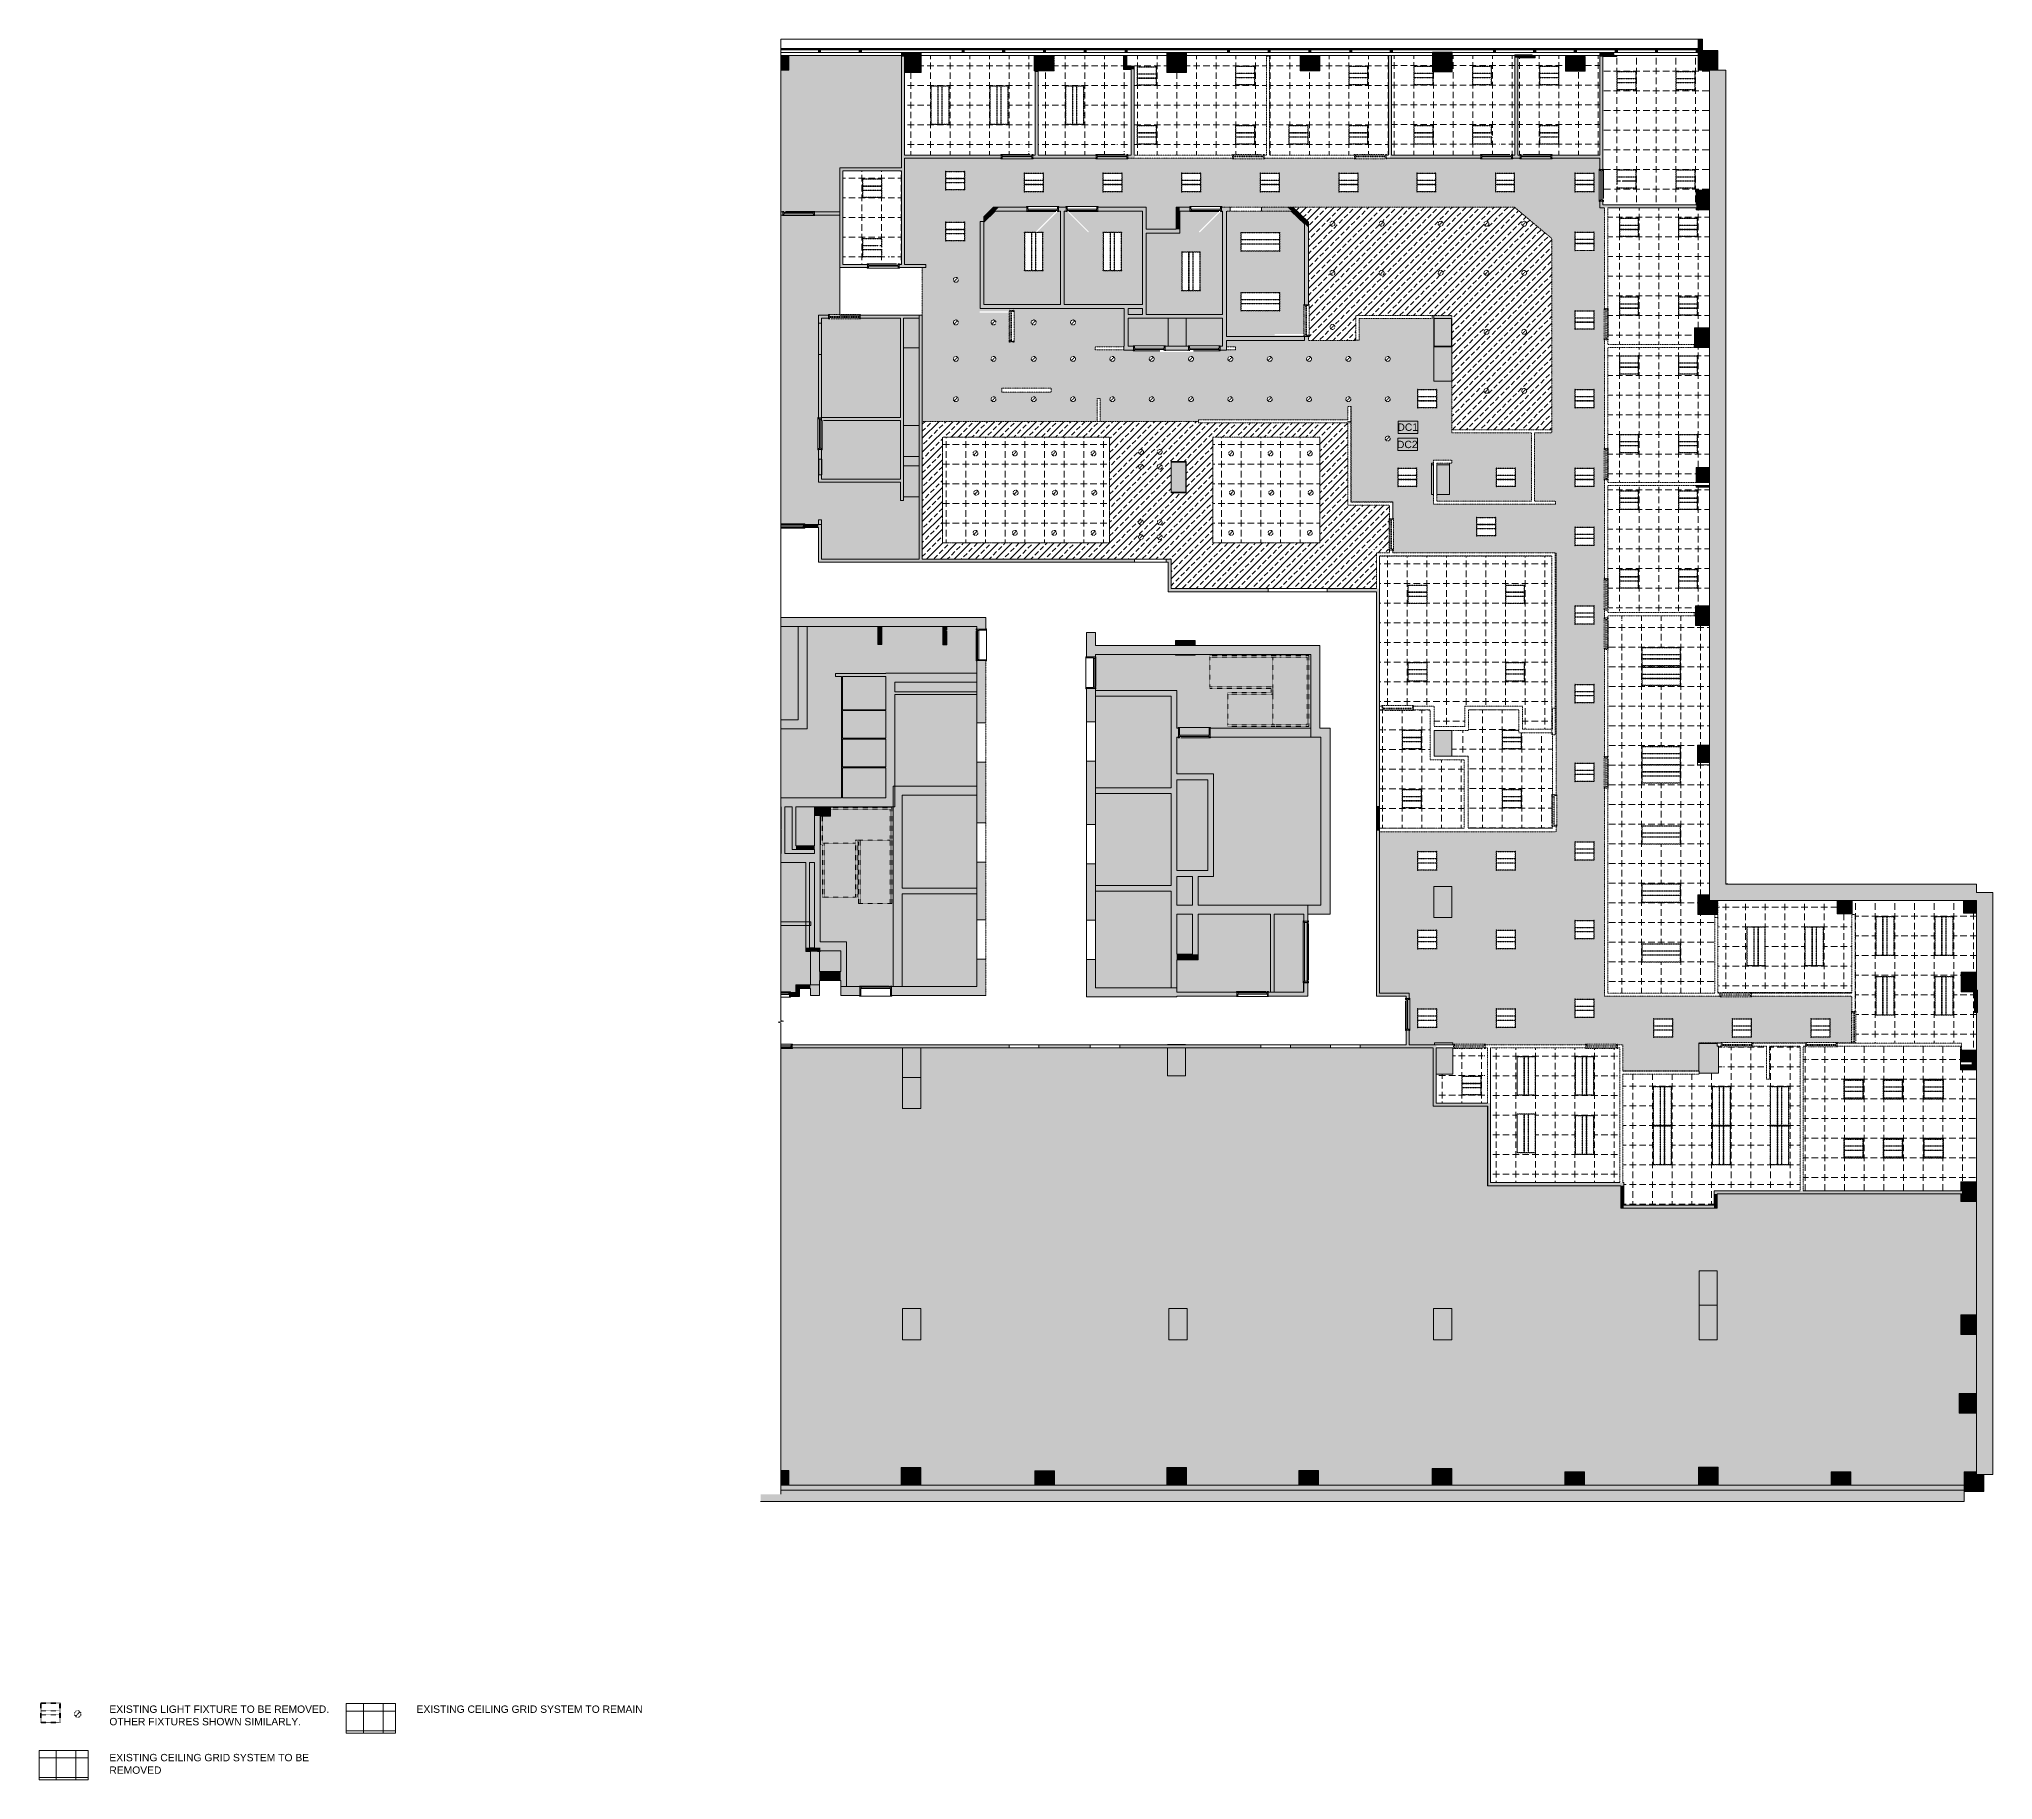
# Model space of a CAD drawing. Header units: inches. Extents: x 741 to 3125, y 9 to 2134.
import ezdxf

# ---------------------------------------------------------------- set-up
doc = ezdxf.new("R2010")
doc.units = ezdxf.units.IN
doc.header["$MEASUREMENT"] = 0
for name, pattern in [('Dash 1_16_', [0.125, 0.0625, -0.0625]), ('Demolished', [0.1875, 0.125, -0.0625]), ('Demolished 3_16_', [0.28125, 0.1875, -0.09375]), ('Overhead 1_16_', [0.101562, 0.0625, -0.039062])]:
    doc.linetypes.add(name, pattern=pattern)
for name, color, linetype, lineweight in [('A-ANNO-KEYN', 231, 'Continuous', 9), ('A-CLNG', 13, 'Demolished', 9), ('A-CLNG-PATT', 13, 'Demolished', 9), ('A-COLS', 52, 'Continuous', 13), ('A-DETL', 90, 'Continuous', 9), ('A-DETL-DEMO', 6, 'Demolished 3_16_', 9), ('A-DETL-GENF', 92, 'Continuous', 9), ('A-DETL-MEDM', 33, 'Continuous', 20), ('A-DETL-THIN', 151, 'Continuous', 9), ('A-DOOR', 31, 'Continuous', 13), ('A-GLAZ-CURT', 52, 'Continuous', 13), ('A-GLAZ-CWMG', 51, 'Continuous', 13), ('A-WALL', 113, 'Continuous', 13), ('A-WALL-PATT', 111, 'Continuous', 13), ('E-LITE-EQPM', 33, 'Demolished', 9), ('G-ANNO-TEXT', 231, 'Continuous', 9), ('I-WALL', 2, 'Continuous', 13), ('S-STRS-MBND', 31, 'Continuous', 13)]:
    doc.layers.add(name, color=color, linetype=linetype, lineweight=lineweight)
doc.styles.add('Arial', font='arial.ttf', dxfattribs={"height": 9})
doc.styles.add('Swis721 Lt BT', font='swissl.ttf', dxfattribs={"height": 9})
pattern_1 = [(45, (562.517, 0), (-8.48528, 8.48528), []), (45, (571.002, 0), (-8.48528, 8.48528), [6, -3])]

msp = doc.modelspace()

# ---------------------------------------------------------------- texts
at = {"layer": 'A-ANNO-KEYN', "char_height": 9, "width": 30.906, "attachment_point": 1, "style": 'Arial'}
for s, insert in [('DC1', (2398.7, 1664.7)), ('DC2', (2398.1, 1643.6))]:
    msp.add_mtext(s, dxfattribs=dict(at, insert=insert))
at = {"layer": 'G-ANNO-TEXT', "color": 7, "char_height": 9, "attachment_point": 1, "style": 'Swis721 Lt BT'}
for s, insert, width in [('EXISTING LIGHT FIXTURE TO BE REMOVED. ', (826.8, 100), 310.272), ('EXISTING CEILING GRID SYSTEM TO REMAIN', (1201.7, 100), 314.817), ('OTHER FIXTURES SHOWN SIMILARLY.', (826.8, 84.8), 266.943), ('EXISTING CEILING GRID SYSTEM TO BE ', (826.8, 40.9), 282.396), ('REMOVED', (826.8, 25.6), 73.023)]:
    msp.add_mtext(s, dxfattribs=dict(at, insert=insert, width=width))

# ---------------------------------------------------------------- blocks, each defined once
blk = doc.blocks.new('Door - Single - Solid Door-7733015-Level XX  RCP DEMO')
at = {"layer": 'A-DOOR'}
h = blk.add_hatch(color=10, dxfattribs=at)
h.paths.add_polyline_path([(23.6, 2.5), (23.6, 2.7), (22.1, 2.7), (22.1, 1.2), (21.6, 1.2), (21.6, -0.3), (22.1, -0.3), (22.1, -2.5), (23.6, -2.5), (23.6, -1.8), (23.2, -1.8), (23.2, 2), (23.6, 2), (23.6, 2.2)], flags=0)
h.paths.add_polyline_path([(-13.6, 1.2), (-14.1, 1.2), (-14.1, 2), (-15.3, 2), (-15.3, -1.8), (-15.6, -1.8), (-15.6, -2.5), (-14.1, -2.5), (-14.1, -0.3), (-13.6, -0.3)], flags=0)
at = {"layer": 'A-DOOR', "color": 8, "lineweight": 20}
for p, q in [((-14.1, 2), (-14.1, 1.2)), ((-14.1, 1.2), (-13.6, 1.2)), ((-13.6, 1.2), (-13.6, -0.3)), ((21.6, -0.3), (21.6, 1.2)), ((21.6, 1.2), (22.1, 1.2)), ((22.1, 1.2), (22.1, 2.7)), ((22.1, 2.7), (23.6, 2.7)), ((23.6, 2.7), (23.6, 2)), ((-15.6, -2.5), (-15.6, -1.8)), ((-14.1, -2.5), (-15.6, -2.5)), ((-13.6, -0.3), (-14.1, -0.3)), ((-14.1, -0.3), (-14.1, -2.5)), ((22.1, -0.3), (21.6, -0.3)), ((22.1, -2.5), (22.1, -0.3)), ((23.6, -2.5), (22.1, -2.5)), ((23.6, -1.8), (23.6, -2.5))]:
    blk.add_line(p, q, dxfattribs=at)
at = {"layer": 'A-DOOR', "lineweight": 9}
for p, q in [((-13.6, 1.2), (21.6, 1.2)), ((-12.1, 2.7), (22.1, 2.7)), ((-14.1, -2.5), (22.1, -2.5)), ((-13.6, -0.3), (21.6, -0.3))]:
    blk.add_line(p, q, dxfattribs=at)
blk = doc.blocks.new('Door - Single - Solid Door-7733018-Level XX  RCP DEMO')
at = {"layer": 'A-DOOR', "color": 250, "linetype": 'Demolished', "lineweight": 20}
for p, q in [((-14.1, 2.5), (-15.6, 2.5)), ((-15.6, 2.5), (-15.6, 1.8)), ((-14.1, 0.3), (-14.1, 2.5)), ((-13.6, 0.3), (-14.1, 0.3)), ((-13.6, -1.2), (-13.6, 0.3)), ((21.6, 0.3), (21.6, -1.2)), ((22.1, 0.3), (21.6, 0.3)), ((22.1, 2.5), (22.1, 0.3)), ((23.6, 2.5), (22.1, 2.5)), ((23.6, 1.8), (23.6, 2.5)), ((-15.6, -2), (-15.6, -2.7)), ((-15.6, -2.7), (-14.1, -2.7)), ((-14.1, -1.2), (-13.6, -1.2)), ((-14.1, -2.7), (-14.1, -1.2)), ((21.6, -1.2), (22.1, -1.2)), ((22.1, -1.2), (22.1, -2.7)), ((22.1, -2.7), (23.6, -2.7)), ((23.6, -2.7), (23.6, -2))]:
    blk.add_line(p, q, dxfattribs=at)
at = {"layer": 'A-DOOR', "color": 7, "linetype": 'Demolished', "lineweight": 9}
for p, q in [((-14.1, 2.5), (22.1, 2.5)), ((-13.6, 0.3), (21.6, 0.3)), ((-14.1, -2.7), (-14, -2.7)), ((-13.6, -1.2), (21.6, -1.2)), ((-12.1, -2.7), (22.1, -2.7))]:
    blk.add_line(p, q, dxfattribs=at)
blk = doc.blocks.new('Door - Single - Solid Door-V1-Level XX  RCP DEMO')
at = {"layer": 'A-DOOR'}
h = blk.add_hatch(color=10, dxfattribs=at)
h.paths.add_polyline_path([(23.2, -2.5), (23.6, -2.5), (23.6, -1.8), (23.2, -1.8), (23.2, 2), (23.6, 2), (23.6, 2.7), (22.1, 2.7), (22.1, 1.2), (21.6, 1.2), (21.6, -0.3), (22.1, -0.3), (22.1, -2.5)], flags=0)
h.paths.add_polyline_path([(-15.6, -2.5), (-14.1, -2.5), (-14.1, -0.3), (-13.6, -0.3), (-13.6, 1.2), (-14.1, 1.2), (-14.1, 2.7), (-15.6, 2.7), (-15.6, 2), (-15.3, 2), (-15.3, -1.8), (-15.6, -1.8), (-15.6, -2.3)], flags=0)
at = {"layer": 'A-DOOR', "color": 8, "lineweight": 20}
for p, q in [((-15.6, 2), (-15.6, 2.7)), ((-15.6, 2.7), (-14.1, 2.7)), ((-14.1, 2.7), (-14.1, 1.2)), ((-14.1, 1.2), (-13.6, 1.2)), ((-13.6, 1.2), (-13.6, -0.3)), ((21.6, -0.3), (21.6, 1.2)), ((21.6, 1.2), (22.1, 1.2)), ((22.1, 1.2), (22.1, 2.7)), ((22.1, 2.7), (23.6, 2.7)), ((23.6, 2.7), (23.6, 2)), ((-15.6, -2.5), (-15.6, -1.8)), ((-14.1, -2.5), (-15.6, -2.5)), ((-13.6, -0.3), (-14.1, -0.3)), ((-14.1, -0.3), (-14.1, -2.5)), ((22.1, -0.3), (21.6, -0.3)), ((22.1, -2.5), (22.1, -0.3)), ((23.6, -2.5), (22.1, -2.5)), ((23.6, -1.8), (23.6, -2.5))]:
    blk.add_line(p, q, dxfattribs=at)
at = {"layer": 'A-DOOR', "lineweight": 9}
for p, q in [((-14.1, 2.7), (-14, 2.7)), ((-13.6, 1.2), (21.6, 1.2)), ((-12.1, 2.7), (22.1, 2.7)), ((-14.1, -2.5), (22.1, -2.5)), ((-13.6, -0.3), (21.6, -0.3))]:
    blk.add_line(p, q, dxfattribs=at)
blk = doc.blocks.new('Door - Single - Solid Door-7732912-Level XX  RCP DEMO')
at = {"layer": 'A-DOOR'}
h = blk.add_hatch(color=10, dxfattribs=at)
h.paths.add_polyline_path([(-14.1, 2.5), (-15.6, 2.5), (-15.6, 1.8), (-15.3, 1.8), (-15.3, -2), (-15.6, -2), (-15.6, -2.7), (-14.1, -2.7), (-14.1, -1.2), (-13.6, -1.2), (-13.6, 0.3), (-14.1, 0.3), (-14.1, 1.8)], flags=0)
h.paths.add_polyline_path([(23.6, 2.5), (22.1, 2.5), (22.1, 0.3), (21.6, 0.3), (21.6, -1.2), (22.1, -1.2), (22.1, -2.7), (23.6, -2.7), (23.6, -2), (23.2, -2), (23.2, 1.8), (23.6, 1.8)], flags=0)
at = {"layer": 'A-DOOR', "color": 8, "lineweight": 20}
for p, q in [((-14.1, 2.5), (-15.6, 2.5)), ((-15.6, 2.5), (-15.6, 1.8)), ((-14.1, 0.3), (-14.1, 2.5)), ((-13.6, 0.3), (-14.1, 0.3)), ((-13.6, -1.2), (-13.6, 0.3)), ((21.6, 0.3), (21.6, -1.2)), ((22.1, 0.3), (21.6, 0.3)), ((22.1, 2.5), (22.1, 0.3)), ((23.6, 2.5), (22.1, 2.5)), ((23.6, 1.8), (23.6, 2.5)), ((-15.6, -2), (-15.6, -2.7)), ((-15.6, -2.7), (-14.1, -2.7)), ((-14.1, -1.2), (-13.6, -1.2)), ((-14.1, -2.7), (-14.1, -1.2)), ((21.6, -1.2), (22.1, -1.2)), ((22.1, -1.2), (22.1, -2.7)), ((22.1, -2.7), (23.6, -2.7)), ((23.6, -2.7), (23.6, -2))]:
    blk.add_line(p, q, dxfattribs=at)
at = {"layer": 'A-DOOR', "lineweight": 9}
for p, q in [((-14.1, 2.5), (22.1, 2.5)), ((-13.6, 0.3), (21.6, 0.3)), ((-14.1, -2.7), (-14, -2.7)), ((-13.6, -1.2), (21.6, -1.2)), ((-12.1, -2.7), (22.1, -2.7))]:
    blk.add_line(p, q, dxfattribs=at)
blk = doc.blocks.new('Door - Single - Solid Door-7162407-Level XX  RCP DEMO')
at = {"layer": 'A-DOOR', "color": 250, "linetype": 'Demolished', "lineweight": 20}
for p, q in [((-14.1, 2.5), (-15.6, 2.5)), ((-15.6, 2.5), (-15.6, 1.8)), ((-14.1, 0.3), (-14.1, 2.5)), ((-13.6, 0.3), (-14.1, 0.3)), ((-13.6, -1.2), (-13.6, 0.3)), ((21.6, 0.3), (21.6, -1.2)), ((22.1, 0.3), (21.6, 0.3)), ((22.1, 2.5), (22.1, 0.3)), ((23.6, 2.5), (22.1, 2.5)), ((23.6, 1.8), (23.6, 2.5)), ((-15.6, -2), (-15.6, -2.7)), ((-15.6, -2.7), (-14.1, -2.7)), ((-14.1, -1.2), (-13.6, -1.2)), ((-14.1, -2.7), (-14.1, -1.2)), ((21.6, -1.2), (22.1, -1.2)), ((22.1, -1.2), (22.1, -2.7)), ((22.1, -2.7), (23.6, -2.7)), ((23.6, -2.7), (23.6, -2))]:
    blk.add_line(p, q, dxfattribs=at)
at = {"layer": 'A-DOOR', "color": 7, "linetype": 'Demolished', "lineweight": 9}
for p, q in [((-14.1, 2.5), (22.1, 2.5)), ((-13.6, 0.3), (21.6, 0.3)), ((-14.1, -2.7), (-14, -2.7)), ((-13.6, -1.2), (21.6, -1.2)), ((-12.6, -2.7), (22.1, -2.7))]:
    blk.add_line(p, q, dxfattribs=at)
blk = doc.blocks.new('Door - Single - Solid Door-7732936-Level XX  RCP DEMO')
at = {"layer": 'A-DOOR'}
h = blk.add_hatch(color=10, dxfattribs=at)
h.paths.add_polyline_path([(23.6, -2.5), (23.6, -1.8), (23.2, -1.8), (23.2, 2), (23.6, 2), (23.6, 2.7), (22.1, 2.7), (22.1, 1.2), (21.6, 1.2), (21.6, -0.3), (22.1, -0.3), (22.1, -2.5), (23.2, -2.5)], flags=0)
h.paths.add_polyline_path([(-15.3, -2.5), (-14.1, -2.5), (-14.1, -0.3), (-13.6, -0.3), (-13.6, 1.2), (-14.1, 1.2), (-14.1, 2.7), (-15.6, 2.7), (-15.6, 2), (-15.3, 2), (-15.3, -1.8), (-15.6, -1.8), (-15.6, -2.5)], flags=0)
at = {"layer": 'A-DOOR', "color": 8, "lineweight": 20}
for p, q in [((-15.6, 2), (-15.6, 2.7)), ((-15.6, 2.7), (-14.1, 2.7)), ((-14.1, 2.7), (-14.1, 1.2)), ((-14.1, 1.2), (-13.6, 1.2)), ((-13.6, 1.2), (-13.6, -0.3)), ((21.6, -0.3), (21.6, 1.2)), ((21.6, 1.2), (22.1, 1.2)), ((22.1, 1.2), (22.1, 2.7)), ((22.1, 2.7), (23.6, 2.7)), ((23.6, 2.7), (23.6, 2)), ((-15.6, -2.5), (-15.6, -1.8)), ((-14.1, -2.5), (-15.6, -2.5)), ((-13.6, -0.3), (-14.1, -0.3)), ((-14.1, -0.3), (-14.1, -2.5)), ((22.1, -0.3), (21.6, -0.3)), ((22.1, -2.5), (22.1, -0.3)), ((23.6, -2.5), (22.1, -2.5)), ((23.6, -1.8), (23.6, -2.5))]:
    blk.add_line(p, q, dxfattribs=at)
at = {"layer": 'A-DOOR', "lineweight": 9}
for p, q in [((-14.1, 2.7), (-14, 2.7)), ((-13.6, 1.2), (21.6, 1.2)), ((-12.1, 2.7), (22.1, 2.7)), ((-14.1, -2.5), (22.1, -2.5)), ((-13.6, -0.3), (21.6, -0.3))]:
    blk.add_line(p, q, dxfattribs=at)
blk = doc.blocks.new('Door - Single - Solid Door-7174112-Level XX  RCP DEMO')
at = {"layer": 'A-DOOR', "color": 250, "linetype": 'Demolished', "lineweight": 20}
for p, q in [((-15.6, 2), (-15.6, 2.7)), ((-15.6, 2.7), (-14.1, 2.7)), ((-14.1, 2.7), (-14.1, 1.2)), ((-14.1, 1.2), (-13.6, 1.2)), ((-13.6, 1.2), (-13.6, -0.3)), ((21.6, -0.3), (21.6, 1.2)), ((21.6, 1.2), (22.1, 1.2)), ((22.1, 1.2), (22.1, 2.7)), ((22.1, 2.7), (23.6, 2.7)), ((23.6, 2.7), (23.6, 2)), ((-15.6, -2.5), (-15.6, -1.8)), ((-14.1, -2.5), (-15.6, -2.5)), ((-13.6, -0.3), (-14.1, -0.3)), ((-14.1, -0.3), (-14.1, -2.5)), ((22.1, -0.3), (21.6, -0.3)), ((22.1, -2.5), (22.1, -0.3)), ((23.6, -2.5), (22.1, -2.5)), ((23.6, -1.8), (23.6, -2.5))]:
    blk.add_line(p, q, dxfattribs=at)
at = {"layer": 'A-DOOR', "color": 7, "linetype": 'Demolished', "lineweight": 9}
for p, q in [((-14.1, 2.7), (-14, 2.7)), ((-13.6, 1.2), (21.6, 1.2)), ((-12.6, 2.7), (22.1, 2.7)), ((-14.1, -2.5), (22.1, -2.5)), ((-13.6, -0.3), (21.6, -0.3))]:
    blk.add_line(p, q, dxfattribs=at)
blk = doc.blocks.new('Door - Single - Solid Door-V2-Level XX  RCP DEMO')
at = {"layer": 'A-DOOR', "color": 250, "linetype": 'Demolished', "lineweight": 20}
for p, q in [((-14.1, 2.5), (-15.2, 2.5)), ((-14.1, 0.3), (-14.1, 2.5)), ((-13.6, 0.3), (-14.1, 0.3)), ((-13.6, -1.2), (-13.6, 0.3)), ((21.6, 0.3), (21.6, -1.2)), ((22.1, 0.3), (21.6, 0.3)), ((22.1, 2.5), (22.1, 0.3)), ((23.6, 2.5), (22.1, 2.5)), ((23.6, 1.8), (23.6, 2.5)), ((-15.2, -2.7), (-14.1, -2.7)), ((-14.1, -1.2), (-13.6, -1.2)), ((-14.1, -2.7), (-14.1, -1.2)), ((21.6, -1.2), (22.1, -1.2)), ((22.1, -1.2), (22.1, -2.7)), ((22.1, -2.7), (23.6, -2.7)), ((23.6, -2.7), (23.6, -2))]:
    blk.add_line(p, q, dxfattribs=at)
at = {"layer": 'A-DOOR', "color": 7, "linetype": 'Demolished', "lineweight": 9}
for p, q in [((-14.1, 2.5), (22.1, 2.5)), ((-13.6, 0.3), (21.6, 0.3)), ((-14.1, -2.7), (-14, -2.7)), ((-13.6, -1.2), (21.6, -1.2)), ((-12.6, -2.7), (22.1, -2.7))]:
    blk.add_line(p, q, dxfattribs=at)
blk = doc.blocks.new('Door - Single - Solid Door-7669184-Level XX  RCP DEMO')
at = {"layer": 'A-DOOR'}
h = blk.add_hatch(color=10, dxfattribs=at)
h.paths.add_polyline_path([(-14.1, -3.2), (-14.1, -1.7), (-13.6, -1.7), (-13.6, -0.2), (-14.1, -0.2), (-14.1, 3), (-15.6, 3), (-15.6, 2.2), (-15.3, 2.2), (-15.3, -2.4), (-15.6, -2.4), (-15.6, -3.2), (-15.3, -3.2)], flags=0)
h.paths.add_polyline_path([(22.1, -3.2), (23.6, -3.2), (23.6, -2.4), (23.2, -2.4), (23.2, 2.2), (23.6, 2.2), (23.6, 3), (22.1, 3), (22.1, -0.2), (21.6, -0.2), (21.6, -1.7), (22.1, -1.7), (22.1, -2.4)], flags=0)
at = {"layer": 'A-DOOR', "color": 8, "lineweight": 20}
for p, q in [((-14.1, 3), (-15.6, 3)), ((-15.6, 3), (-15.6, 2.2)), ((-14.1, -0.2), (-14.1, 3)), ((22.1, 3), (22.1, -0.2)), ((23.6, 3), (22.1, 3)), ((23.6, 2.2), (23.6, 3)), ((-15.6, -2.4), (-15.6, -3.2)), ((-13.6, -0.2), (-14.1, -0.2)), ((-14.1, -1.7), (-13.6, -1.7)), ((-14.1, -3.2), (-14.1, -1.7)), ((-13.6, -1.7), (-13.6, -0.2)), ((21.6, -0.2), (21.6, -1.7)), ((22.1, -0.2), (21.6, -0.2)), ((21.6, -1.7), (22.1, -1.7)), ((22.1, -1.7), (22.1, -3.2)), ((22.1, -3.2), (23.6, -3.2)), ((23.6, -3.2), (23.6, -2.4))]:
    blk.add_line(p, q, dxfattribs=at)
at = {"layer": 'A-DOOR', "lineweight": 9}
for p, q in [((-14.1, 3), (22.1, 3)), ((-13.6, -0.2), (21.6, -0.2)), ((-13.6, -1.7), (21.6, -1.7)), ((-9, -3.2), (22.1, -3.2))]:
    blk.add_line(p, q, dxfattribs=at)
blk = doc.blocks.new('Door - Single - Solid Door-7669203-Level XX  RCP DEMO')
at = {"layer": 'A-DOOR'}
h = blk.add_hatch(color=10, dxfattribs=at)
h.paths.add_polyline_path([(-15.6, 3.2), (-15.6, 2.4), (-15.3, 2.4), (-15.3, -2.2), (-15.6, -2.2), (-15.6, -3), (-14.1, -3), (-14.1, 0.2), (-13.6, 0.2), (-13.6, 1.7), (-14.1, 1.7), (-14.1, 3.2), (-15.3, 3.2)], flags=0)
h.paths.add_polyline_path([(22.2, 3.2), (22.1, 3.2), (22.1, 1.7), (21.6, 1.7), (21.6, 0.2), (22.1, 0.2), (22.1, -3), (23.6, -3), (23.6, -2.2), (23.2, -2.2), (23.2, 2.4), (23.6, 2.4), (23.6, 3.2), (23.2, 3.2)], flags=0)
at = {"layer": 'A-DOOR', "color": 8, "lineweight": 20}
for p, q in [((-15.6, 2.4), (-15.6, 3.2)), ((-14.1, 3.2), (-14.1, 1.7)), ((-14.1, 1.7), (-13.6, 1.7)), ((-13.6, 0.2), (-14.1, 0.2)), ((-14.1, 0.2), (-14.1, -3)), ((-13.6, 1.7), (-13.6, 0.2)), ((21.6, 0.2), (21.6, 1.7)), ((21.6, 1.7), (22.1, 1.7)), ((22.1, 0.2), (21.6, 0.2)), ((22.1, 1.7), (22.1, 3.2)), ((22.1, 3.2), (23.6, 3.2)), ((22.1, -3), (22.1, 0.2)), ((23.6, 3.2), (23.6, 2.4)), ((-15.6, -3), (-15.6, -2.2)), ((-14.1, -3), (-15.6, -3)), ((23.6, -3), (22.1, -3)), ((23.6, -2.2), (23.6, -3))]:
    blk.add_line(p, q, dxfattribs=at)
at = {"layer": 'A-DOOR', "lineweight": 9}
for p, q in [((-13.6, 1.7), (21.6, 1.7)), ((-13.6, 0.2), (21.6, 0.2)), ((-9, 3.2), (22.1, 3.2)), ((-14.1, -3), (22.1, -3))]:
    blk.add_line(p, q, dxfattribs=at)
blk = doc.blocks.new('Door - Single - Solid Door-7355448-Level XX  RCP DEMO')
at = {"layer": 'A-DOOR'}
h = blk.add_hatch(color=10, dxfattribs=at)
h.paths.add_polyline_path([(23.6, 2.5), (22.1, 2.5), (22.1, 0.3), (21.6, 0.3), (21.6, -1.2), (22.1, -1.2), (22.1, -2.7), (23.6, -2.7), (23.6, -2), (23.2, -2), (23.2, 1.8), (23.6, 1.8)], flags=0)
h.paths.add_polyline_path([(-13.6, -1.2), (-13.6, 0.3), (-14.1, 0.3), (-14.1, 2.5), (-15.6, 2.5), (-15.6, 1.8), (-15.3, 1.8), (-15.3, -2), (-15.6, -2), (-15.6, -2.7), (-14.1, -2.7), (-14.1, -1.2)], flags=0)
at = {"layer": 'A-DOOR', "color": 8, "lineweight": 20}
for p, q in [((-14.1, 2.5), (-15.6, 2.5)), ((-15.6, 2.5), (-15.6, 1.8)), ((-14.1, 0.3), (-14.1, 2.5)), ((-13.6, 0.3), (-14.1, 0.3)), ((-13.6, -1.2), (-13.6, 0.3)), ((21.6, 0.3), (21.6, -1.2)), ((22.1, 0.3), (21.6, 0.3)), ((22.1, 2.5), (22.1, 0.3)), ((23.6, 2.5), (22.1, 2.5)), ((23.6, 1.8), (23.6, 2.5)), ((-15.6, -2), (-15.6, -2.7)), ((-15.6, -2.7), (-14.1, -2.7)), ((-14.1, -1.2), (-13.6, -1.2)), ((-14.1, -2.7), (-14.1, -1.2)), ((21.6, -1.2), (22.1, -1.2)), ((22.1, -1.2), (22.1, -2.7)), ((22.1, -2.7), (23.6, -2.7)), ((23.6, -2.7), (23.6, -2))]:
    blk.add_line(p, q, dxfattribs=at)
at = {"layer": 'A-DOOR', "lineweight": 9}
for p, q in [((-14.1, 2.5), (22.1, 2.5)), ((-13.6, 0.3), (21.6, 0.3)), ((-14.1, -2.7), (-14, -2.7)), ((-13.6, -1.2), (21.6, -1.2)), ((-12.6, -2.7), (22.1, -2.7))]:
    blk.add_line(p, q, dxfattribs=at)
blk = doc.blocks.new('Door - Single - Full Lite-7186205-Level XX  RCP DEMO')
at = {"layer": 'A-DOOR'}
blk.add_hatch(color=10, dxfattribs=at).paths.add_polyline_path([(23.6, -2.7), (23.6, -2), (23.2, -2), (23.2, 1.8), (23.6, 1.8), (23.6, 2.5), (22.1, 2.5), (22.1, 0.3), (21.6, 0.3), (21.6, -1.2), (22.1, -1.2), (22.1, -2.7), (23.2, -2.7)], flags=0)
at = {"layer": 'A-DOOR', "lineweight": 9}
for p, q in [((9.3, 2.5), (22.1, 2.5)), ((9.3, 0.3), (21.6, 0.3)), ((9.3, -1.2), (21.6, -1.2)), ((9.3, -2.7), (22.1, -2.7))]:
    blk.add_line(p, q, dxfattribs=at)
at = {"layer": 'A-DOOR', "color": 8, "lineweight": 20}
for p, q in [((21.6, 0.3), (21.6, -1.2)), ((22.1, 0.3), (21.6, 0.3)), ((22.1, 2.5), (22.1, 0.3)), ((23.6, 2.5), (22.1, 2.5)), ((23.6, 1.8), (23.6, 2.5)), ((21.6, -1.2), (22.1, -1.2)), ((22.1, -1.2), (22.1, -2.7)), ((22.1, -2.7), (23.6, -2.7)), ((23.6, -2.7), (23.6, -2))]:
    blk.add_line(p, q, dxfattribs=at)
blk = doc.blocks.new('Rectangular Column - 18_ x 24_-7140225-Level XX  RCP DEMO')
at = {"layer": 'A-COLS', "lineweight": 9}
blk.add_hatch(color=7, dxfattribs=at).paths.add_polyline_path([(-12, 9), (-12, -9), (12, -9), (12, 9), (-3.7, 9)], flags=0)
at = {"layer": 'A-COLS', "color": 8, "lineweight": 20}
for p, q in [((-12, 9), (12, 9)), ((-12, -9), (-12, 9)), ((12, 9), (12, -9)), ((12, -9), (-12, -9))]:
    blk.add_line(p, q, dxfattribs=at)
blk = doc.blocks.new('Rectangular Column - 18_ x 24_-V3-Level XX  RCP DEMO')
at = {"layer": 'A-COLS', "lineweight": 9}
blk.add_hatch(color=7, dxfattribs=at).paths.add_polyline_path([(-2.2, 9), (-12, 9), (-12, -9), (-2.2, -9), (-2.2, -4.4)], flags=0)
at = {"layer": 'A-COLS', "color": 8, "lineweight": 20}
for p, q in [((-12, 9), (-2.2, 9)), ((-12, -9), (-12, 9)), ((-2.2, -9), (-12, -9))]:
    blk.add_line(p, q, dxfattribs=at)
blk = doc.blocks.new('System Panel - Glazed-7148732-Level XX  RCP DEMO')
at = {"layer": 'A-GLAZ-CURT', "lineweight": 9}
blk.add_hatch(color=7, dxfattribs=at).paths.add_polyline_path([(23.4, 0.8), (23.4, 1.8), (-22.5, 1.8), (-22.5, 0.8)], flags=0)
at = {"layer": 'A-GLAZ-CURT', "color": 8, "lineweight": 20}
for p, q in [((-22.5, 1.8), (23.4, 1.8)), ((23.4, 0.8), (-22.5, 0.8)), ((23.4, 1.8), (23.4, 0.8))]:
    blk.add_line(p, q, dxfattribs=at)
blk = doc.blocks.new('System Panel - Glazed-7148733-Level XX  RCP DEMO')
at = {"layer": 'A-GLAZ-CURT', "lineweight": 9}
blk.add_hatch(color=7, dxfattribs=at).paths.add_polyline_path([(23.75, 0.75), (23.75, 1.75), (-23.75, 1.75), (-23.75, 0.75)], flags=0)
at = {"layer": 'A-GLAZ-CURT', "color": 8, "lineweight": 20}
for p, q in [((-23.75, 0.75), (-23.75, 1.75)), ((-23.75, 1.75), (23.75, 1.75)), ((23.75, 0.75), (-23.75, 0.75)), ((23.75, 1.75), (23.75, 0.75))]:
    blk.add_line(p, q, dxfattribs=at)
blk = doc.blocks.new('System Panel - Glazed-7148731-Level XX  RCP DEMO')
at = {"layer": 'A-GLAZ-CURT', "lineweight": 9}
blk.add_hatch(color=7, dxfattribs=at).paths.add_polyline_path([(61.5, 0.7), (61.5, 1.8), (-61.5, 1.8), (-61.5, 0.7), (11.3, 0.7)], flags=0)
at = {"layer": 'A-GLAZ-CURT', "color": 8, "lineweight": 20}
for p, q in [((-61.5, 0.7), (-61.5, 1.8)), ((-61.5, 1.8), (61.5, 1.8)), ((61.5, 0.7), (-61.5, 0.7)), ((61.5, 1.8), (61.5, 0.7))]:
    blk.add_line(p, q, dxfattribs=at)
blk = doc.blocks.new('System Panel - Glazed-V4-Level XX  RCP DEMO')
at = {"layer": 'A-GLAZ-CURT', "lineweight": 9}
blk.add_hatch(color=7, dxfattribs=at).paths.add_polyline_path([(23.4, 0.8), (23.4, 1.8), (-23.4, 1.8), (-23.4, 0.8), (20.2, 0.8)], flags=0)
at = {"layer": 'A-GLAZ-CURT', "color": 8, "lineweight": 20}
for p, q in [((-23.4, 0.8), (-23.4, 1.8)), ((-23.4, 1.8), (23.4, 1.8)), ((23.4, 0.8), (-23.4, 0.8)), ((23.4, 1.8), (23.4, 0.8))]:
    blk.add_line(p, q, dxfattribs=at)
blk = doc.blocks.new('System Panel - Glazed-7148729-Level XX  RCP DEMO')
at = {"layer": 'A-GLAZ-CURT', "lineweight": 9}
blk.add_hatch(color=7, dxfattribs=at).paths.add_polyline_path([(18.2, 0.8), (23.5, 0.8), (23.5, 1.8), (-23.5, 1.8), (-23.5, 0.8)], flags=0)
at = {"layer": 'A-GLAZ-CURT', "color": 8, "lineweight": 20}
for p, q in [((-23.5, 0.8), (-23.5, 1.8)), ((-23.5, 1.8), (23.5, 1.8)), ((23.5, 0.8), (-23.5, 0.8)), ((23.5, 1.8), (23.5, 0.8))]:
    blk.add_line(p, q, dxfattribs=at)
blk = doc.blocks.new('System Panel - Glazed-7148734-Level XX  RCP DEMO')
at = {"layer": 'A-GLAZ-CURT', "lineweight": 9}
blk.add_hatch(color=7, dxfattribs=at).paths.add_polyline_path([(11.2, 0.7), (61.2, 0.7), (61.2, 1.8), (-61.3, 1.8), (-61.3, 0.7), (3.6, 0.7)], flags=0)
at = {"layer": 'A-GLAZ-CURT', "color": 8, "lineweight": 20}
for p, q in [((-61.3, 0.7), (-61.3, 1.8)), ((-61.3, 1.8), (61.2, 1.8)), ((61.2, 0.7), (-61.3, 0.7)), ((61.2, 1.8), (61.2, 0.7))]:
    blk.add_line(p, q, dxfattribs=at)
blk = doc.blocks.new('System Panel - Glazed-7148728-Level XX  RCP DEMO')
at = {"layer": 'A-GLAZ-CURT', "lineweight": 9}
blk.add_hatch(color=7, dxfattribs=at).paths.add_polyline_path([(23.625, 0.75), (23.625, 1.75), (-23.625, 1.75), (-23.625, 0.75)], flags=0)
at = {"layer": 'A-GLAZ-CURT', "color": 8, "lineweight": 20}
for p, q in [((-23.625, 0.75), (-23.625, 1.75)), ((-23.625, 1.75), (23.625, 1.75)), ((23.625, 0.75), (-23.625, 0.75)), ((23.625, 1.75), (23.625, 0.75))]:
    blk.add_line(p, q, dxfattribs=at)
blk = doc.blocks.new('System Panel - Glazed-7148730-Level XX  RCP DEMO')
at = {"layer": 'A-GLAZ-CURT', "lineweight": 9}
blk.add_hatch(color=7, dxfattribs=at).paths.add_polyline_path([(-12.9, 0.7), (61.6, 0.7), (61.6, 1.8), (-61.6, 1.8), (-61.6, 0.7), (-53.8, 0.7)], flags=0)
at = {"layer": 'A-GLAZ-CURT', "color": 8, "lineweight": 20}
for p, q in [((-61.6, 0.7), (-61.6, 1.8)), ((-61.6, 1.8), (61.6, 1.8)), ((61.6, 0.7), (-61.6, 0.7)), ((61.6, 1.8), (61.6, 0.7))]:
    blk.add_line(p, q, dxfattribs=at)
blk = doc.blocks.new('System Panel - Glazed-7148735-Level XX  RCP DEMO')
at = {"layer": 'A-GLAZ-CURT', "lineweight": 9}
blk.add_hatch(color=7, dxfattribs=at).paths.add_polyline_path([(-23.25, 0.75), (23.25, 0.75), (23.25, 1.75), (-23.25, 1.75)], flags=0)
at = {"layer": 'A-GLAZ-CURT', "color": 8, "lineweight": 20}
for p, q in [((-23.25, 0.75), (-23.25, 1.75)), ((-23.25, 1.75), (23.25, 1.75)), ((23.25, 0.75), (-23.25, 0.75)), ((23.25, 1.75), (23.25, 0.75))]:
    blk.add_line(p, q, dxfattribs=at)
blk = doc.blocks.new('Rectangular Mullion - 2_5_ x 5_ rectangular-7148711-Level XX  RCP DEMO')
at = {"layer": 'A-GLAZ-CWMG', "lineweight": 9}
for p, q in [((2153.6, 2122.4), (2200.8, 2122.4)), ((2153.6, 2117.4), (2200.8, 2117.4))]:
    blk.add_line(p, q, dxfattribs=at)
blk = doc.blocks.new('Rectangular Mullion - 2_5_ x 5_ rectangular-7148737-Level XX  RCP DEMO')
at = {"layer": 'A-GLAZ-CWMG', "lineweight": 9}
blk.add_hatch(color=7, dxfattribs=at).paths.add_polyline_path([(-2.5, 2.5), (0, 2.5), (0, -2.5), (-2.5, -2.5), (-2.5, 0)], flags=0)
at = {"layer": 'A-GLAZ-CWMG', "color": 8, "lineweight": 20}
for p, q in [((0, 2.5), (-2.5, 2.5)), ((-2.5, 2.5), (-2.5, -2.5)), ((0, -2.5), (0, 2.5)), ((-2.5, -2.5), (0, -2.5))]:
    blk.add_line(p, q, dxfattribs=at)
blk = doc.blocks.new('Rectangular Mullion - 2_5_ x 5_ rectangular-7148713-Level XX  RCP DEMO')
at = {"layer": 'A-GLAZ-CWMG', "lineweight": 9}
blk.add_hatch(color=7, dxfattribs=at).paths.add_polyline_path([(-1.3, 2.5), (1.3, 2.5), (1.3, -2.5), (-1.3, -2.5), (-1.3, -0.8)], flags=0)
at = {"layer": 'A-GLAZ-CWMG', "color": 8, "lineweight": 20}
for p, q in [((1.3, 2.5), (-1.3, 2.5)), ((-1.3, 2.5), (-1.3, -2.5)), ((1.3, -2.5), (1.3, 2.5)), ((-1.3, -2.5), (1.3, -2.5))]:
    blk.add_line(p, q, dxfattribs=at)
blk = doc.blocks.new('Rectangular Mullion - 2_5_ x 5_ rectangular-7148724-Level XX  RCP DEMO')
at = {"layer": 'A-GLAZ-CWMG', "lineweight": 9}
for p, q in [((1083.7, 2122.4), (1129.6, 2122.4)), ((1083.7, 2117.4), (1129.6, 2117.4))]:
    blk.add_line(p, q, dxfattribs=at)
blk = doc.blocks.new('Rectangular Mullion - 2_5_ x 5_ rectangular-7148725-Level XX  RCP DEMO')
at = {"layer": 'A-GLAZ-CWMG', "lineweight": 9}
for p, q in [((1132.1, 2122.4), (1179.6, 2122.4)), ((1132.1, 2117.4), (1179.6, 2117.4))]:
    blk.add_line(p, q, dxfattribs=at)
blk = doc.blocks.new('Rectangular Mullion - 2_5_ x 5_ rectangular-7148723-Level XX  RCP DEMO')
at = {"layer": 'A-GLAZ-CWMG', "lineweight": 9}
for p, q in [((1182.1, 2122.4), (1305.1, 2122.4)), ((1182.1, 2117.4), (1305.1, 2117.4))]:
    blk.add_line(p, q, dxfattribs=at)
blk = doc.blocks.new('Rectangular Mullion - 2_5_ x 5_ rectangular-V5-Level XX  RCP DEMO')
at = {"layer": 'A-GLAZ-CWMG', "lineweight": 9}
for p, q in [((1307.6, 2122.4), (1354.3, 2122.4)), ((1307.6, 2117.4), (1354.3, 2117.4))]:
    blk.add_line(p, q, dxfattribs=at)
blk = doc.blocks.new('Rectangular Mullion - 2_5_ x 5_ rectangular-7148721-Level XX  RCP DEMO')
at = {"layer": 'A-GLAZ-CWMG', "lineweight": 9}
for p, q in [((1406.8, 2122.4), (1453.8, 2122.4)), ((1406.8, 2117.4), (1453.8, 2117.4))]:
    blk.add_line(p, q, dxfattribs=at)
blk = doc.blocks.new('Rectangular Mullion - 2_5_ x 5_ rectangular-7148726-Level XX  RCP DEMO')
at = {"layer": 'A-GLAZ-CWMG', "lineweight": 9}
for p, q in [((1506.3, 2122.4), (1628.8, 2122.4)), ((1506.3, 2117.4), (1628.8, 2117.4))]:
    blk.add_line(p, q, dxfattribs=at)
blk = doc.blocks.new('Rectangular Mullion - 2_5_ x 5_ rectangular-7148722-Level XX  RCP DEMO')
at = {"layer": 'A-GLAZ-CWMG', "lineweight": 9}
for p, q in [((1830.1, 2122.4), (1953.3, 2122.4)), ((1830.1, 2117.4), (1878.8, 2117.4)), ((1902.8, 2117.4), (1953.3, 2117.4))]:
    blk.add_line(p, q, dxfattribs=at)
blk = doc.blocks.new('Rectangular Mullion - 2_5_ x 5_ rectangular-7148727-Level XX  RCP DEMO')
at = {"layer": 'A-GLAZ-CWMG', "lineweight": 9}
for p, q in [((1955.8, 2122.4), (2002.3, 2122.4)), ((1955.8, 2117.4), (2002.3, 2117.4))]:
    blk.add_line(p, q, dxfattribs=at)
blk = doc.blocks.new('Door - Single - Solid Door-7733027-Level XX  RCP DEMO')
at = {"layer": 'A-DOOR'}
blk.add_hatch(color=10, dxfattribs=at).paths.add_polyline_path([(22.1, -2.7), (23.6, -2.7), (23.6, -2), (23.2, -2), (23.2, 1.8), (23.6, 1.8), (23.6, 2.5), (22.1, 2.5), (22.1, 0.3), (21.6, 0.3), (21.6, -1.2), (22.1, -1.2), (22.1, -2)], flags=0)
at = {"layer": 'A-DOOR', "lineweight": 9}
for p, q in [((-5.7, 2.5), (22.1, 2.5)), ((-5.7, 0.3), (21.6, 0.3)), ((-5.7, -1.2), (21.6, -1.2)), ((-5.7, -2.7), (22.1, -2.7))]:
    blk.add_line(p, q, dxfattribs=at)
at = {"layer": 'A-DOOR', "color": 8, "lineweight": 20}
for p, q in [((21.6, 0.3), (21.6, -1.2)), ((22.1, 0.3), (21.6, 0.3)), ((22.1, 2.5), (22.1, 0.3)), ((23.6, 2.5), (22.1, 2.5)), ((23.6, 1.8), (23.6, 2.5)), ((21.6, -1.2), (22.1, -1.2)), ((22.1, -1.2), (22.1, -2.7)), ((22.1, -2.7), (23.6, -2.7)), ((23.6, -2.7), (23.6, -2))]:
    blk.add_line(p, q, dxfattribs=at)
blk = doc.blocks.new('Door - Single - Solid Door-7174106-Level XX  RCP DEMO')
at = {"layer": 'A-DOOR'}
h = blk.add_hatch(color=10, dxfattribs=at)
h.paths.add_polyline_path([(-15.6, 6.2), (-15.6, 5.4), (-15.3, 5.4), (-15.3, -5.6), (-15.6, -5.6), (-15.6, -6.3), (-14.1, -6.3), (-14.1, -4.8), (-13.6, -4.8), (-13.6, -3.3), (-14.1, -3.3), (-14.1, 6.2), (-15.4, 6.2)], flags=0)
h.paths.add_polyline_path([(21.6, -3.3), (21.6, -4.8), (22.1, -4.8), (22.1, -6.3), (23.6, -6.3), (23.6, -5.6), (23.2, -5.6), (23.2, 5.4), (23.6, 5.4), (23.6, 6.2), (22.1, 6.2), (22.1, -3.3)], flags=0)
at = {"layer": 'A-DOOR', "color": 8, "lineweight": 20}
for p, q in [((-14.1, 6.2), (-15.6, 6.2)), ((-15.6, 6.2), (-15.6, 5.4)), ((-14.1, -3.3), (-14.1, 6.2)), ((22.1, 6.2), (22.1, -3.3)), ((23.6, 6.2), (22.1, 6.2)), ((23.6, 5.4), (23.6, 6.2)), ((-15.6, -5.6), (-15.6, -6.3)), ((-15.6, -6.3), (-14.1, -6.3)), ((-13.6, -3.3), (-14.1, -3.3)), ((-14.1, -4.8), (-13.6, -4.8)), ((-14.1, -6.3), (-14.1, -4.8)), ((-13.6, -4.8), (-13.6, -3.3)), ((21.6, -3.3), (21.6, -4.8)), ((22.1, -3.3), (21.6, -3.3)), ((21.6, -4.8), (22.1, -4.8)), ((22.1, -4.8), (22.1, -6.3)), ((22.1, -6.3), (23.6, -6.3)), ((23.6, -6.3), (23.6, -5.6))]:
    blk.add_line(p, q, dxfattribs=at)
at = {"layer": 'A-DOOR', "lineweight": 9}
for p, q in [((-14.1, 6.2), (22.1, 6.2)), ((-14.1, -6.3), (-14, -6.3)), ((-13.6, -3.3), (21.6, -3.3)), ((-13.6, -4.8), (21.6, -4.8)), ((-12.6, -6.3), (22.1, -6.3))]:
    blk.add_line(p, q, dxfattribs=at)
blk = doc.blocks.new('Door - Single - Solid Door-V6-Level XX  RCP DEMO')
at = {"layer": 'A-DOOR'}
h = blk.add_hatch(color=10, dxfattribs=at)
h.paths.add_polyline_path([(-15.6, -6.3), (-14.1, -6.3), (-14.1, -4.8), (-13.6, -4.8), (-13.6, -3.3), (-14.1, -3.3), (-14.1, 6.2), (-15.6, 6.2), (-15.6, 5.4), (-15.3, 5.4), (-15.3, -5.6), (-15.6, -5.6)], flags=0)
h.paths.add_polyline_path([(23.2, -6.3), (23.6, -6.3), (23.6, -5.6), (23.2, -5.6), (23.2, 5.4), (23.6, 5.4), (23.6, 6.2), (22.1, 6.2), (22.1, -3.3), (21.6, -3.3), (21.6, -4.8), (22.1, -4.8), (22.1, -6.3)], flags=0)
at = {"layer": 'A-DOOR', "color": 8, "lineweight": 20}
for p, q in [((-14.1, 6.2), (-15.6, 6.2)), ((-15.6, 6.2), (-15.6, 5.4)), ((-14.1, -3.3), (-14.1, 6.2)), ((22.1, 6.2), (22.1, -3.3)), ((23.6, 6.2), (22.1, 6.2)), ((23.6, 5.4), (23.6, 6.2)), ((-15.6, -5.6), (-15.6, -6.3)), ((-15.6, -6.3), (-14.1, -6.3)), ((-13.6, -3.3), (-14.1, -3.3)), ((-14.1, -4.8), (-13.6, -4.8)), ((-14.1, -6.3), (-14.1, -4.8)), ((-13.6, -4.8), (-13.6, -3.3)), ((21.6, -3.3), (21.6, -4.8)), ((22.1, -3.3), (21.6, -3.3)), ((21.6, -4.8), (22.1, -4.8)), ((22.1, -4.8), (22.1, -6.3)), ((22.1, -6.3), (23.6, -6.3)), ((23.6, -6.3), (23.6, -5.6))]:
    blk.add_line(p, q, dxfattribs=at)
at = {"layer": 'A-DOOR', "lineweight": 9}
for p, q in [((-14.1, 6.2), (22.1, 6.2)), ((-14.1, -6.3), (-14, -6.3)), ((-13.6, -3.3), (21.6, -3.3)), ((-13.6, -4.8), (21.6, -4.8)), ((-12.6, -6.3), (22.1, -6.3))]:
    blk.add_line(p, q, dxfattribs=at)
blk = doc.blocks.new('Door - Single - Solid Door-7174108-Level XX  RCP DEMO')
at = {"layer": 'A-DOOR'}
blk.add_hatch(color=10, dxfattribs=at).paths.add_polyline_path([(23.6, -3), (23.6, -3), (23.6, -2.2), (23.2, -2.2), (23.2, 2.4), (23.6, 2.4), (23.6, 3.2), (22.1, 3.2), (22.1, 1.7), (21.6, 1.7), (21.6, 0.2), (22.1, 0.2), (22.1, -3), (23.2, -3)], flags=0)
at = {"layer": 'A-DOOR', "lineweight": 9}
for p, q in [((11.6, 3.2), (22.1, 3.2)), ((11.6, 1.7), (21.6, 1.7)), ((11.6, 0.2), (21.6, 0.2)), ((11.6, -3), (22.1, -3))]:
    blk.add_line(p, q, dxfattribs=at)
at = {"layer": 'A-DOOR', "color": 8, "lineweight": 20}
for p, q in [((21.6, 0.2), (21.6, 1.7)), ((21.6, 1.7), (22.1, 1.7)), ((22.1, 0.2), (21.6, 0.2)), ((22.1, 1.7), (22.1, 3.2)), ((22.1, 3.2), (23.6, 3.2)), ((22.1, -3), (22.1, 0.2)), ((23.6, 3.2), (23.6, 2.4)), ((23.6, -3), (22.1, -3)), ((23.6, -2.2), (23.6, -3))]:
    blk.add_line(p, q, dxfattribs=at)
blk = doc.blocks.new('Door - Single - Solid Door-7174110-Level XX  RCP DEMO')
at = {"layer": 'A-DOOR', "color": 250, "linetype": 'Demolished', "lineweight": 20}
for p, q in [((-14.1, 3), (-15.6, 3)), ((-15.6, 3), (-15.6, 2.2)), ((-14.1, -0.2), (-14.1, 3)), ((22.1, 3), (22.1, -0.2)), ((23.6, 3), (22.1, 3)), ((23.6, 2.2), (23.6, 3)), ((-15.6, -2.4), (-15.6, -3.2)), ((-15.6, -3.2), (-14.1, -3.2)), ((-13.6, -0.2), (-14.1, -0.2)), ((-14.1, -1.7), (-13.6, -1.7)), ((-14.1, -3.2), (-14.1, -1.7)), ((-13.6, -1.7), (-13.6, -0.2)), ((21.6, -0.2), (21.6, -1.7)), ((22.1, -0.2), (21.6, -0.2)), ((21.6, -1.7), (22.1, -1.7)), ((22.1, -1.7), (22.1, -3.2)), ((22.1, -3.2), (23.6, -3.2)), ((23.6, -3.2), (23.6, -2.4))]:
    blk.add_line(p, q, dxfattribs=at)
at = {"layer": 'A-DOOR', "color": 7, "linetype": 'Demolished', "lineweight": 9}
for p, q in [((-14.1, 3), (22.1, 3)), ((-14.1, -3.2), (-14, -3.2)), ((-13.6, -0.2), (21.6, -0.2)), ((-13.6, -1.7), (21.6, -1.7)), ((-12.6, -3.2), (22.1, -3.2))]:
    blk.add_line(p, q, dxfattribs=at)
blk = doc.blocks.new('Door - Single - Solid Door-7732915-Level XX  RCP DEMO')
at = {"layer": 'A-DOOR'}
h = blk.add_hatch(color=10, dxfattribs=at)
h.paths.add_polyline_path([(-15.6, 3.2), (-15.6, 2.4), (-15.3, 2.4), (-15.3, -2.2), (-15.6, -2.2), (-15.6, -3), (-14.1, -3), (-14.1, 0.2), (-13.6, 0.2), (-13.6, 1.7), (-14.1, 1.7), (-14.1, 3.2), (-15.3, 3.2)], flags=0)
h.paths.add_polyline_path([(22.1, 3.2), (22.1, 1.7), (21.6, 1.7), (21.6, 0.2), (22.1, 0.2), (22.1, -3), (23.6, -3), (23.6, -2.2), (23.2, -2.2), (23.2, 2.4), (23.6, 2.4), (23.6, 3.2), (23.2, 3.2)], flags=0)
at = {"layer": 'A-DOOR', "color": 8, "lineweight": 20}
for p, q in [((-15.6, 2.4), (-15.6, 3.2)), ((-15.6, 3.2), (-14.1, 3.2)), ((-14.1, 3.2), (-14.1, 1.7)), ((-14.1, 1.7), (-13.6, 1.7)), ((-13.6, 0.2), (-14.1, 0.2)), ((-14.1, 0.2), (-14.1, -3)), ((-13.6, 1.7), (-13.6, 0.2)), ((21.6, 0.2), (21.6, 1.7)), ((21.6, 1.7), (22.1, 1.7)), ((22.1, 0.2), (21.6, 0.2)), ((22.1, 1.7), (22.1, 3.2)), ((22.1, 3.2), (23.6, 3.2)), ((22.1, -3), (22.1, 0.2)), ((23.6, 3.2), (23.6, 2.4)), ((-15.6, -3), (-15.6, -2.2)), ((-14.1, -3), (-15.6, -3)), ((23.6, -3), (22.1, -3)), ((23.6, -2.2), (23.6, -3))]:
    blk.add_line(p, q, dxfattribs=at)
at = {"layer": 'A-DOOR', "lineweight": 9}
for p, q in [((-14.1, 3.2), (-14, 3.2)), ((-13.6, 1.7), (21.6, 1.7)), ((-13.6, 0.2), (21.6, 0.2)), ((-12.1, 3.2), (22.1, 3.2)), ((-14.1, -3), (22.1, -3))]:
    blk.add_line(p, q, dxfattribs=at)
blk = doc.blocks.new('Door - Single - Solid Door-7732918-Level XX  RCP DEMO')
at = {"layer": 'A-DOOR'}
h = blk.add_hatch(color=10, dxfattribs=at)
h.paths.add_polyline_path([(-15.6, -3.2), (-14.1, -3.2), (-14.1, -1.7), (-13.6, -1.7), (-13.6, -0.2), (-14.1, -0.2), (-14.1, 3), (-15.6, 3), (-15.6, 2.2), (-15.3, 2.2), (-15.3, -2.4), (-15.6, -2.4)], flags=0)
h.paths.add_polyline_path([(23.2, -3.2), (23.6, -3.2), (23.6, -2.4), (23.2, -2.4), (23.2, 2.2), (23.6, 2.2), (23.6, 3), (22.1, 3), (22.1, -0.2), (21.6, -0.2), (21.6, -1.7), (22.1, -1.7), (22.1, -3.2)], flags=0)
at = {"layer": 'A-DOOR', "color": 8, "lineweight": 20}
for p, q in [((-14.1, 3), (-15.6, 3)), ((-15.6, 3), (-15.6, 2.2)), ((-14.1, -0.2), (-14.1, 3)), ((22.1, 3), (22.1, -0.2)), ((23.6, 3), (22.1, 3)), ((23.6, 2.2), (23.6, 3)), ((-15.6, -2.4), (-15.6, -3.2)), ((-15.6, -3.2), (-14.1, -3.2)), ((-13.6, -0.2), (-14.1, -0.2)), ((-14.1, -1.7), (-13.6, -1.7)), ((-14.1, -3.2), (-14.1, -1.7)), ((-13.6, -1.7), (-13.6, -0.2)), ((21.6, -0.2), (21.6, -1.7)), ((22.1, -0.2), (21.6, -0.2)), ((21.6, -1.7), (22.1, -1.7)), ((22.1, -1.7), (22.1, -3.2)), ((22.1, -3.2), (23.6, -3.2)), ((23.6, -3.2), (23.6, -2.4))]:
    blk.add_line(p, q, dxfattribs=at)
at = {"layer": 'A-DOOR', "lineweight": 9}
for p, q in [((-14.1, 3), (22.1, 3)), ((-14.1, -3.2), (-14, -3.2)), ((-13.6, -0.2), (21.6, -0.2)), ((-13.6, -1.7), (21.6, -1.7)), ((-12.1, -3.2), (22.1, -3.2))]:
    blk.add_line(p, q, dxfattribs=at)
blk = doc.blocks.new('Door - Single - Solid Door-V7-Level XX  RCP DEMO')
at = {"layer": 'A-DOOR', "color": 250, "linetype": 'Demolished', "lineweight": 20}
for p, q in [((-15.6, 2.4), (-15.6, 3.2)), ((-15.6, 3.2), (-14.1, 3.2)), ((-14.1, 3.2), (-14.1, 1.7)), ((-14.1, 1.7), (-13.6, 1.7)), ((-13.6, 0.2), (-14.1, 0.2)), ((-14.1, 0.2), (-14.1, -3)), ((-13.6, 1.7), (-13.6, 0.2)), ((21.6, 0.2), (21.6, 1.7)), ((21.6, 1.7), (22.1, 1.7)), ((22.1, 0.2), (21.6, 0.2)), ((22.1, 1.7), (22.1, 3.2)), ((22.1, 3.2), (23.6, 3.2)), ((22.1, -3), (22.1, 0.2)), ((23.6, 3.2), (23.6, 2.4)), ((-15.6, -3), (-15.6, -2.2)), ((-14.1, -3), (-15.6, -3)), ((23.6, -3), (22.1, -3)), ((23.6, -2.2), (23.6, -3))]:
    blk.add_line(p, q, dxfattribs=at)
at = {"layer": 'A-DOOR', "color": 7, "linetype": 'Demolished', "lineweight": 9}
for p, q in [((-14.1, 3.2), (-14, 3.2)), ((-13.6, 1.7), (21.6, 1.7)), ((-13.6, 0.2), (21.6, 0.2)), ((-12.6, 3.2), (22.1, 3.2)), ((-14.1, -3), (22.1, -3))]:
    blk.add_line(p, q, dxfattribs=at)
blk = doc.blocks.new('Door - Single - Solid Door-V8-Level XX  RCP DEMO')
at = {"layer": 'A-DOOR', "color": 250, "linetype": 'Demolished', "lineweight": 20}
for p, q in [((-14.1, 3), (-15.6, 3)), ((-15.6, 3), (-15.6, 2.2)), ((-15.6, 2.2), (-15.3, 2.2)), ((-15.3, 2.2), (-15.3, -2.4)), ((-14.1, -0.2), (-14.1, 3)), ((22.1, 3), (22.1, -0.2)), ((23.6, 3), (22.1, 3)), ((23.2, 2.2), (23.6, 2.2)), ((23.2, -2.4), (23.2, 2.2)), ((23.6, 2.2), (23.6, 3)), ((-15.6, -2.4), (-15.6, -3.2)), ((-15.3, -2.4), (-15.6, -2.4)), ((-15.6, -3.2), (-14.1, -3.2)), ((-13.6, -0.2), (-14.1, -0.2)), ((-14.1, -1.7), (-13.6, -1.7)), ((-14.1, -3.2), (-14.1, -1.7)), ((-13.6, -1.7), (-13.6, -0.2)), ((21.6, -0.2), (21.6, -1.7)), ((22.1, -0.2), (21.6, -0.2)), ((21.6, -1.7), (22.1, -1.7)), ((22.1, -1.7), (22.1, -3.2)), ((22.1, -3.2), (23.6, -3.2)), ((23.6, -2.4), (23.2, -2.4)), ((23.6, -3.2), (23.6, -2.4))]:
    blk.add_line(p, q, dxfattribs=at)
at = {"layer": 'A-DOOR', "color": 7, "linetype": 'Demolished', "lineweight": 9}
for p, q in [((-14.1, 3), (22.1, 3)), ((-14.1, -3.2), (-14, -3.2)), ((-13.6, -0.2), (21.6, -0.2)), ((-13.6, -1.7), (21.6, -1.7)), ((-12.6, -3.2), (22.1, -3.2))]:
    blk.add_line(p, q, dxfattribs=at)
blk = doc.blocks.new('Door - Single - Solid Door-V9-Level XX  RCP DEMO')
at = {"layer": 'A-DOOR'}
h = blk.add_hatch(color=10, dxfattribs=at)
h.paths.add_polyline_path([(23.6, 3), (22.1, 3), (22.1, -0.2), (21.6, -0.2), (21.6, -1.7), (22.1, -1.7), (22.1, -3.2), (23.6, -3.2), (23.6, -2.4), (23.2, -2.4), (23.2, 2.2), (23.6, 2.2)], flags=0)
h.paths.add_polyline_path([(-14.1, 3), (-15.6, 3), (-15.6, 2.2), (-15.3, 2.2), (-15.3, -2.4), (-15.6, -2.4), (-15.6, -3.2), (-14.1, -3.2), (-14.1, -1.7), (-13.6, -1.7), (-13.6, -0.2), (-14.1, -0.2), (-14.1, 2.2)], flags=0)
at = {"layer": 'A-DOOR', "color": 8, "lineweight": 20}
for p, q in [((-14.1, 3), (-15.6, 3)), ((-15.6, 3), (-15.6, 2.2)), ((-14.1, -0.2), (-14.1, 3)), ((22.1, 3), (22.1, -0.2)), ((23.6, 3), (22.1, 3)), ((23.6, 2.2), (23.6, 3)), ((-15.6, -2.4), (-15.6, -3.2)), ((-15.6, -3.2), (-14.1, -3.2)), ((-13.6, -0.2), (-14.1, -0.2)), ((-14.1, -1.7), (-13.6, -1.7)), ((-14.1, -3.2), (-14.1, -1.7)), ((-13.6, -1.7), (-13.6, -0.2)), ((21.6, -0.2), (21.6, -1.7)), ((22.1, -0.2), (21.6, -0.2)), ((21.6, -1.7), (22.1, -1.7)), ((22.1, -1.7), (22.1, -3.2)), ((22.1, -3.2), (23.6, -3.2)), ((23.6, -3.2), (23.6, -2.4))]:
    blk.add_line(p, q, dxfattribs=at)
at = {"layer": 'A-DOOR', "lineweight": 9}
for p, q in [((-14.1, 3), (22.1, 3)), ((-14.1, -3.2), (-14, -3.2)), ((-13.6, -0.2), (21.6, -0.2)), ((-13.6, -1.7), (21.6, -1.7)), ((-12.6, -3.2), (22.1, -3.2))]:
    blk.add_line(p, q, dxfattribs=at)
blk = doc.blocks.new('Door - Double - Solid-7590853-Level XX  RCP DEMO')
at = {"layer": 'A-DOOR'}
h = blk.add_hatch(color=10, dxfattribs=at)
h.paths.add_polyline_path([(35.7, 2.7), (35.7, 3.2), (34.2, 3.2), (34.2, 1.7), (33.7, 1.7), (33.7, -1.5), (34.2, -1.5), (34.2, -3), (35.7, -3), (35.7, -2.2), (35.3, -2.2), (35.3, 2.4), (35.7, 2.4)], flags=0)
h.paths.add_polyline_path([(-37.7, -1.5), (-37.7, 1.7), (-38.2, 1.7), (-38.2, 3.2), (-39.7, 3.2), (-39.7, 2.4), (-39.3, 2.4), (-39.3, -2.2), (-39.7, -2.2), (-39.7, -3), (-38.2, -3), (-38.2, -1.5)], flags=0)
at = {"layer": 'A-DOOR', "color": 8, "lineweight": 20}
for p, q in [((-39.7, 2.4), (-39.7, 3.2)), ((-39.7, 3.2), (-38.2, 3.2)), ((-38.2, 3.2), (-38.2, 1.7)), ((-38.2, 1.7), (-37.7, 1.7)), ((-37.7, 1.7), (-37.7, -1.5)), ((33.7, -1.5), (33.7, 1.7)), ((33.7, 1.7), (34.2, 1.7)), ((34.2, 1.7), (34.2, 3.2)), ((34.2, 3.2), (35.7, 3.2)), ((35.7, 3.2), (35.7, 2.4)), ((-39.7, -3), (-39.7, -2.2)), ((-38.2, -3), (-39.7, -3)), ((-37.7, -1.5), (-38.2, -1.5)), ((-38.2, -1.5), (-38.2, -3)), ((34.2, -1.5), (33.7, -1.5)), ((34.2, -3), (34.2, -1.5)), ((35.7, -3), (34.2, -3)), ((35.7, -2.2), (35.7, -3))]:
    blk.add_line(p, q, dxfattribs=at)
at = {"layer": 'A-DOOR', "lineweight": 9}
for p, q in [((-38.2, 3.2), (-38.1, 3.2)), ((-37.7, 1.7), (33.7, 1.7)), ((-36.7, 3.2), (32.7, 3.2)), ((34.1, 3.2), (34.2, 3.2)), ((-38.2, -3), (34.2, -3)), ((-37.7, -1.5), (33.7, -1.5))]:
    blk.add_line(p, q, dxfattribs=at)
blk = doc.blocks.new('L-Recessed-Axis-Day-Acrylic - 2 x 2-4558112-Level XX  RCP DEMO')
at = {"layer": 'E-LITE-EQPM', "color": 7}
for p, q in [((-11.3, 11.7), (-11.7, 11.7)), ((-11.7, 11.6), (-11.7, 11.7)), ((-11.7, 11.7), (-11.7, 11.6)), ((-11.7, -11.6), (-11.7, 11.6)), ((-11.3, 11.6), (-11.3, 11.7)), ((-11.3, 11.7), (-11.3, 11.6)), ((-11.3, 11.6), (-11.3, -11.6)), ((11.3, 11.3), (-11.3, 11.3)), ((-11.3, 11), (-11.3, 11.2)), ((-11.3, 11.2), (-11.3, 11.2)), ((-11.3, 11), (-11.3, 11)), ((-11.3, 10.7), (11.3, 10.7)), ((-11.3, 2.8), (11.3, 2.8)), ((-11.3, 2.5), (11.3, 2.5)), ((11.3, 2.4), (-11.3, 2.4)), ((11.7, 11.7), (11.3, 11.7)), ((11.3, 11.6), (11.3, 11.7)), ((11.3, 11.7), (11.3, 11.6)), ((11.3, -11.6), (11.3, 11.6)), ((11.3, 11.2), (11.3, 11.2)), ((11.3, 11.2), (11.3, 11)), ((11.3, 11), (11.3, 11)), ((11.7, 11.6), (11.7, 11.7)), ((11.7, 11.7), (11.7, 11.6)), ((11.7, 11.6), (11.7, -11.6)), ((-11.7, -11.6), (-11.7, -11.7)), ((-11.7, -11.7), (-11.7, -11.6)), ((-11.7, -11.7), (-11.3, -11.7)), ((-11.3, -2.4), (11.3, -2.4)), ((-11.3, -2.5), (11.3, -2.5)), ((-11.3, -2.8), (11.3, -2.8)), ((-11.3, -10.7), (11.3, -10.7)), ((-11.3, -11.2), (-11.3, -11)), ((-11.3, -11), (-11.3, -11)), ((-11.3, -11.2), (-11.3, -11.2)), ((-11.3, -11.3), (11.3, -11.3)), ((-11.3, -11.6), (-11.3, -11.7)), ((-11.3, -11.7), (-11.3, -11.6)), ((11.3, -11), (11.3, -11)), ((11.3, -11), (11.3, -11.2)), ((11.3, -11.2), (11.3, -11.2)), ((11.3, -11.6), (11.3, -11.7)), ((11.3, -11.7), (11.3, -11.6)), ((11.3, -11.7), (11.7, -11.7)), ((11.7, -11.6), (11.7, -11.7)), ((11.7, -11.7), (11.7, -11.6))]:
    blk.add_line(p, q, dxfattribs=at)
blk = doc.blocks.new('L-Recessed-Axis-Day-Acrylic - 2 x 4-4558114-Level XX  RCP DEMO')
at = {"layer": 'E-LITE-EQPM', "color": 7}
for p, q in [((-23.7, 11.7), (-23.3, 11.7)), ((-23.7, 11.6), (-23.7, 11.7)), ((-23.7, 11.7), (-23.7, 11.6)), ((-23.7, 11.6), (-23.7, -11.6)), ((-23.3, 11.6), (-23.3, 11.7)), ((-23.3, 11.7), (-23.3, 11.6)), ((-23.3, -11.6), (-23.3, 11.6)), ((-23.3, 11.3), (23.3, 11.3)), ((-23.3, 10.9), (23.3, 10.9)), ((-23.3, 2.8), (23.3, 2.8)), ((-23.3, 2.5), (23.3, 2.5)), ((-23.3, 2.4), (23.3, 2.4)), ((-23.3, 2.3), (23.3, 2.3)), ((23.3, 11.7), (23.7, 11.7)), ((23.3, 11.6), (23.3, 11.7)), ((23.3, 11.7), (23.3, 11.6)), ((23.3, 11.6), (23.3, -11.6)), ((23.7, 11.6), (23.7, 11.7)), ((23.7, 11.7), (23.7, 11.6)), ((23.7, -11.6), (23.7, 11.6)), ((-23.7, -11.6), (-23.7, -11.7)), ((-23.7, -11.7), (-23.7, -11.6)), ((-23.3, -11.7), (-23.7, -11.7)), ((-23.3, -2.3), (23.3, -2.3)), ((-23.3, -2.4), (23.3, -2.4)), ((-23.3, -2.5), (23.3, -2.5)), ((-23.3, -2.8), (23.3, -2.8)), ((-23.3, -10.9), (23.3, -10.9)), ((23.3, -11.3), (-23.3, -11.3)), ((-23.3, -11.6), (-23.3, -11.7)), ((-23.3, -11.7), (-23.3, -11.6)), ((23.3, -11.6), (23.3, -11.7)), ((23.3, -11.7), (23.3, -11.6)), ((23.7, -11.7), (23.3, -11.7)), ((23.7, -11.6), (23.7, -11.7)), ((23.7, -11.7), (23.7, -11.6))]:
    blk.add_line(p, q, dxfattribs=at)
blk = doc.blocks.new('L-Recessed-Axis-Day-Acrylic - 2 x 4-V10-Level XX  RCP DEMO')
at = {"layer": 'E-LITE-EQPM', "color": 7}
for p, q in [((-23.7, 11.7), (-23.3, 11.7)), ((-23.7, 11.6), (-23.7, 11.7)), ((-23.7, 11.7), (-23.7, 11.6)), ((-23.7, 11.6), (-23.7, -11.6)), ((-23.3, 11.6), (-23.3, 11.7)), ((-23.3, 11.7), (-23.3, 11.6)), ((-23.3, -11.6), (-23.3, 11.6)), ((-23.3, 11.3), (23.3, 11.3)), ((-23.3, 10.9), (23.3, 10.9)), ((-23.3, 2.8), (23.3, 2.8)), ((-23.3, 2.5), (23.3, 2.5)), ((-23.3, 2.4), (23.3, 2.4)), ((-23.3, 2.3), (23.3, 2.3)), ((23.3, 11.7), (23.7, 11.7)), ((23.3, 11.6), (23.3, 11.7)), ((23.3, 11.7), (23.3, 11.6)), ((23.3, 11.6), (23.3, -11.6)), ((23.7, 11.6), (23.7, 11.7)), ((23.7, 11.7), (23.7, 11.6)), ((23.7, -11.6), (23.7, 11.6)), ((-23.7, -11.6), (-23.7, -11.7)), ((-23.7, -11.7), (-23.7, -11.6)), ((-23.3, -11.7), (-23.7, -11.7)), ((-23.3, -2.3), (23.3, -2.3)), ((-23.3, -2.4), (23.3, -2.4)), ((-23.3, -2.5), (23.3, -2.5)), ((-23.3, -2.8), (23.3, -2.8)), ((-23.3, -10.9), (23.3, -10.9)), ((23.3, -11.3), (-23.3, -11.3)), ((-23.3, -11.6), (-23.3, -11.7)), ((-23.3, -11.7), (-23.3, -11.6)), ((23.3, -11.6), (23.3, -11.7)), ((23.3, -11.7), (23.3, -11.6)), ((23.7, -11.7), (23.3, -11.7)), ((23.7, -11.6), (23.7, -11.7)), ((23.7, -11.7), (23.7, -11.6))]:
    blk.add_line(p, q, dxfattribs=at)
blk = doc.blocks.new('L-Recessed-Axis-Day-Acrylic - 2 x 2-V11-Level XX  RCP DEMO')
at = {"layer": 'E-LITE-EQPM', "color": 7}
for p, q in [((-11.7, 11.7), (-11.3, 11.7)), ((-11.7, 11.6), (-11.7, 11.7)), ((-11.7, 11.7), (-11.7, 11.6)), ((-11.7, 11.6), (-11.7, -11.6)), ((-11.3, 11.6), (-11.3, 11.7)), ((-11.3, 11.7), (-11.3, 11.6)), ((-11.3, -11.6), (-11.3, 11.6)), ((-11.3, 11.3), (11.3, 11.3)), ((-11.3, 10.9), (11.3, 10.9)), ((-11.3, 2.8), (11.3, 2.8)), ((-11.3, 2.5), (11.3, 2.5)), ((-11.3, 2.4), (11.3, 2.4)), ((-11.3, 2.3), (11.3, 2.3)), ((11.3, 11.7), (11.7, 11.7)), ((11.3, 11.6), (11.3, 11.7)), ((11.3, 11.7), (11.3, 11.6)), ((11.3, 11.6), (11.3, -11.6)), ((11.7, 11.6), (11.7, 11.7)), ((11.7, 11.7), (11.7, 11.6)), ((11.7, -11.6), (11.7, 11.6)), ((-11.7, -11.6), (-11.7, -11.7)), ((-11.7, -11.7), (-11.7, -11.6)), ((-11.3, -11.7), (-11.7, -11.7)), ((-11.3, -2.3), (11.3, -2.3)), ((-11.3, -2.4), (11.3, -2.4)), ((-11.3, -2.5), (11.3, -2.5)), ((-11.3, -2.8), (11.3, -2.8)), ((-11.3, -10.9), (11.3, -10.9)), ((11.3, -11.3), (-11.3, -11.3)), ((-11.3, -11.6), (-11.3, -11.7)), ((-11.3, -11.7), (-11.3, -11.6)), ((11.3, -11.6), (11.3, -11.7)), ((11.3, -11.7), (11.3, -11.6)), ((11.7, -11.7), (11.3, -11.7)), ((11.7, -11.6), (11.7, -11.7)), ((11.7, -11.7), (11.7, -11.6))]:
    blk.add_line(p, q, dxfattribs=at)
blk = doc.blocks.new('L-Recessed-Axis-Day-Acrylic - 2 x 4-V12-Level XX  RCP DEMO')
at = {"layer": 'E-LITE-EQPM', "color": 7}
for p, q in [((-23.7, 11.7), (-23.3, 11.7)), ((-23.7, 11.6), (-23.7, 11.7)), ((-23.7, 11.7), (-23.7, 11.6)), ((-23.7, 11.6), (-23.7, -11.6)), ((-23.3, 11.6), (-23.3, 11.7)), ((-23.3, 11.7), (-23.3, 11.6)), ((-23.3, -11.6), (-23.3, 11.6)), ((-23.3, 11.3), (23.3, 11.3)), ((-23.3, 10.9), (23.3, 10.9)), ((-23.3, 2.8), (23.3, 2.8)), ((-23.3, 2.5), (23.3, 2.5)), ((-23.3, 2.4), (23.3, 2.4)), ((-23.3, 2.3), (23.3, 2.3)), ((23.3, 11.7), (23.7, 11.7)), ((23.3, 11.6), (23.3, 11.7)), ((23.3, 11.7), (23.3, 11.6)), ((23.3, 11.6), (23.3, -11.6)), ((23.7, 11.6), (23.7, 11.7)), ((23.7, 11.7), (23.7, 11.6)), ((23.7, -11.6), (23.7, 11.6)), ((-23.7, -11.6), (-23.7, -11.7)), ((-23.3, -11.7), (-23.7, -11.7)), ((-23.3, -2.3), (23.3, -2.3)), ((-23.3, -2.4), (23.3, -2.4)), ((-23.3, -2.5), (23.3, -2.5)), ((-23.3, -2.8), (23.3, -2.8)), ((23.3, -11.3), (-23.3, -11.3)), ((-23.3, -11.7), (-23.3, -11.6)), ((23.3, -11.6), (23.3, -11.7)), ((23.7, -11.7), (23.3, -11.7)), ((23.7, -11.7), (23.7, -11.6))]:
    blk.add_line(p, q, dxfattribs=at)
blk = doc.blocks.new('L-Recessed-Axis-Day-Acrylic - 2 x 4-V13-Level XX  RCP DEMO')
at = {"layer": 'E-LITE-EQPM', "color": 7}
for p, q in [((-23.7, 11.7), (-23.3, 11.7)), ((-23.7, 11.7), (-23.7, 11.6)), ((-23.7, 11.6), (-23.7, -11.6)), ((-23.3, 11.6), (-23.3, 11.7)), ((-23.3, -11.6), (-23.3, 11.6)), ((-23.3, 11.3), (23.3, 11.3)), ((-23.3, 2.8), (23.3, 2.8)), ((-23.3, 2.5), (23.3, 2.5)), ((-23.3, 2.4), (23.3, 2.4)), ((-23.3, 2.3), (23.3, 2.3)), ((23.3, 11.7), (23.7, 11.7)), ((23.3, 11.7), (23.3, 11.6)), ((23.3, 11.6), (23.3, -11.6)), ((23.7, 11.6), (23.7, 11.7)), ((23.7, -11.6), (23.7, 11.6)), ((-23.7, -11.6), (-23.7, -11.7)), ((-23.7, -11.7), (-23.7, -11.6)), ((-23.3, -11.7), (-23.7, -11.7)), ((-23.3, -2.3), (23.3, -2.3)), ((-23.3, -2.4), (23.3, -2.4)), ((-23.3, -2.5), (23.3, -2.5)), ((-23.3, -2.8), (23.3, -2.8)), ((-23.3, -10.9), (23.3, -10.9)), ((23.3, -11.3), (-23.3, -11.3)), ((-23.3, -11.6), (-23.3, -11.7)), ((-23.3, -11.7), (-23.3, -11.6)), ((23.3, -11.6), (23.3, -11.7)), ((23.3, -11.7), (23.3, -11.6)), ((23.7, -11.7), (23.3, -11.7)), ((23.7, -11.6), (23.7, -11.7)), ((23.7, -11.7), (23.7, -11.6))]:
    blk.add_line(p, q, dxfattribs=at)
blk = doc.blocks.new('L-Recessed-Axis-Day-Acrylic - 2 x 4-V14-Level XX  RCP DEMO')
at = {"layer": 'E-LITE-EQPM', "color": 7}
for p, q in [((-23.7, 11.7), (-23.3, 11.7)), ((-23.7, 11.6), (-23.7, 11.7)), ((-23.7, 11.7), (-23.7, 11.6)), ((-23.7, 11.6), (-23.7, -11.6)), ((-23.3, 11.6), (-23.3, 11.7)), ((-23.3, 11.7), (-23.3, 11.6)), ((-23.3, -11.6), (-23.3, 11.6)), ((-23.3, 11.3), (23.3, 11.3)), ((-23.3, 10.9), (23.3, 10.9)), ((-23.3, 2.8), (23.3, 2.8)), ((-23.3, 2.5), (23.3, 2.5)), ((-23.3, 2.4), (23.3, 2.4)), ((-23.3, 2.3), (23.3, 2.3)), ((23.3, 11.7), (23.7, 11.7)), ((23.3, 11.6), (23.3, 11.7)), ((23.3, 11.7), (23.3, 11.6)), ((23.3, 11.6), (23.3, -11.6)), ((23.7, 11.6), (23.7, 11.7)), ((23.7, 11.7), (23.7, 11.6)), ((23.7, -11.6), (23.7, 11.6)), ((-23.7, -11.6), (-23.7, -11.7)), ((-23.7, -11.7), (-23.7, -11.6)), ((-23.3, -11.7), (-23.7, -11.7)), ((-23.3, -2.3), (23.3, -2.3)), ((-23.3, -2.4), (23.3, -2.4)), ((-23.3, -2.5), (23.3, -2.5)), ((-23.3, -2.8), (23.3, -2.8)), ((-23.3, -10.9), (23.3, -10.9)), ((23.3, -11.3), (-23.3, -11.3)), ((-23.3, -11.6), (-23.3, -11.7)), ((-23.3, -11.7), (-23.3, -11.6)), ((23.3, -11.6), (23.3, -11.7)), ((23.3, -11.7), (23.3, -11.6)), ((23.7, -11.7), (23.3, -11.7)), ((23.7, -11.6), (23.7, -11.7)), ((23.7, -11.7), (23.7, -11.6))]:
    blk.add_line(p, q, dxfattribs=at)
blk = doc.blocks.new('L-Recessed-Axis-Day-Acrylic - 2 x 2-V15-Level XX  RCP DEMO')
at = {"layer": 'E-LITE-EQPM', "color": 7}
for p, q in [((-11.7, 11.7), (-11.3, 11.7)), ((-11.7, 11.6), (-11.7, 11.7)), ((-11.7, 11.7), (-11.7, 11.6)), ((-11.7, 11.6), (-11.7, -11.6)), ((-11.3, 11.6), (-11.3, 11.7)), ((-11.3, 11.7), (-11.3, 11.6)), ((-11.3, -11.6), (-11.3, 11.6)), ((-11.3, 11.3), (11.3, 11.3)), ((-11.3, 10.9), (11.3, 10.9)), ((-11.3, 2.8), (11.3, 2.8)), ((-11.3, 2.5), (11.3, 2.5)), ((-11.3, 2.4), (11.3, 2.4)), ((-11.3, 2.3), (11.3, 2.3)), ((11.3, 11.7), (11.7, 11.7)), ((11.3, 11.6), (11.3, 11.7)), ((11.3, 11.7), (11.3, 11.6)), ((11.3, 11.6), (11.3, -11.6)), ((11.7, 11.6), (11.7, 11.7)), ((11.7, 11.7), (11.7, 11.6)), ((11.7, -11.6), (11.7, 11.6)), ((-11.7, -11.6), (-11.7, -11.7)), ((-11.7, -11.7), (-11.7, -11.6)), ((-11.3, -11.7), (-11.7, -11.7)), ((-11.3, -2.3), (11.3, -2.3)), ((-11.3, -2.4), (11.3, -2.4)), ((-11.3, -2.5), (11.3, -2.5)), ((-11.3, -2.8), (11.3, -2.8)), ((-11.3, -10.9), (11.3, -10.9)), ((11.3, -11.3), (-11.3, -11.3)), ((-11.3, -11.6), (-11.3, -11.7)), ((-11.3, -11.7), (-11.3, -11.6)), ((11.3, -11.6), (11.3, -11.7)), ((11.3, -11.7), (11.3, -11.6)), ((11.7, -11.7), (11.3, -11.7)), ((11.7, -11.6), (11.7, -11.7)), ((11.7, -11.7), (11.7, -11.6))]:
    blk.add_line(p, q, dxfattribs=at)
blk = doc.blocks.new('L-Recessed-Axis-Day-Acrylic - 2 x 4-V16-Level XX  RCP DEMO')
at = {"layer": 'E-LITE-EQPM', "color": 7}
for p, q in [((-23.7, 11.7), (-23.3, 11.7)), ((-23.7, 11.6), (-23.7, 11.7)), ((-23.7, 11.7), (-23.7, 11.6)), ((-23.7, 11.6), (-23.7, 4)), ((-23.7, 3.1), (-23.7, -11.6)), ((-23.3, 11.6), (-23.3, 11.7)), ((-23.3, 11.7), (-23.3, 11.6)), ((-23.3, 3.7), (-23.3, 11.6)), ((-23.3, 11.3), (23.3, 11.3)), ((-23.3, 10.9), (23.3, 10.9)), ((-23.3, -11.6), (-23.3, 3.4)), ((-23.3, 2.8), (23.3, 2.8)), ((-23.3, 2.5), (23.3, 2.5)), ((-23.3, 2.4), (23.3, 2.4)), ((-23.3, 2.3), (23.3, 2.3)), ((23.3, 11.7), (23.7, 11.7)), ((23.3, 11.6), (23.3, 11.7)), ((23.3, 11.7), (23.3, 11.6)), ((23.3, 11.6), (23.3, -11.6)), ((23.7, 11.6), (23.7, 11.7)), ((23.7, 11.7), (23.7, 11.6)), ((23.7, -11.6), (23.7, 11.6)), ((-23.7, -11.6), (-23.7, -11.7)), ((-23.7, -11.7), (-23.7, -11.6)), ((-23.3, -11.7), (-23.7, -11.7)), ((-23.3, -2.3), (23.3, -2.3)), ((-23.3, -2.4), (23.3, -2.4)), ((-23.3, -2.5), (23.3, -2.5)), ((-23.3, -2.8), (23.3, -2.8)), ((-23.3, -10.9), (23.3, -10.9)), ((23.3, -11.3), (-23.3, -11.3)), ((-23.3, -11.6), (-23.3, -11.7)), ((-23.3, -11.7), (-23.3, -11.6)), ((23.3, -11.6), (23.3, -11.7)), ((23.3, -11.7), (23.3, -11.6)), ((23.7, -11.7), (23.3, -11.7)), ((23.7, -11.6), (23.7, -11.7)), ((23.7, -11.7), (23.7, -11.6))]:
    blk.add_line(p, q, dxfattribs=at)
blk = doc.blocks.new('L-Recessed-Axis-Day-Acrylic - 2 x 2-V17-Level XX  RCP DEMO')
at = {"layer": 'E-LITE-EQPM', "color": 7}
for p, q in [((-11.7, 11.7), (-11.3, 11.7)), ((-11.7, 11.6), (-11.7, 11.7)), ((-11.7, 11.7), (-11.7, 11.6)), ((-11.7, 11.6), (-11.7, -11.6)), ((-11.3, 11.6), (-11.3, 11.7)), ((-11.3, 11.7), (-11.3, 11.6)), ((-11.3, -11.6), (-11.3, 11.6)), ((-11.3, 11.3), (8.4, 11.3)), ((-11.3, 10.9), (8.4, 10.9)), ((-11.3, 2.8), (11.3, 2.8)), ((-11.3, 2.5), (11.3, 2.5)), ((-11.3, 2.4), (11.3, 2.4)), ((-11.3, 2.3), (11.3, 2.3)), ((11.3, 8.2), (11.3, -11.6)), ((11.7, -11.6), (11.7, 8.2)), ((-11.7, -11.6), (-11.7, -11.7)), ((-11.7, -11.7), (-11.7, -11.6)), ((-11.3, -11.7), (-11.7, -11.7)), ((-11.3, -2.3), (11.3, -2.3)), ((-11.3, -2.4), (11.3, -2.4)), ((-11.3, -2.5), (11.3, -2.5)), ((-11.3, -2.8), (11.3, -2.8)), ((-11.3, -10.9), (11.3, -10.9)), ((11.3, -11.3), (-11.3, -11.3)), ((-11.3, -11.6), (-11.3, -11.7)), ((-11.3, -11.7), (-11.3, -11.6)), ((11.3, -11.6), (11.3, -11.7)), ((11.3, -11.7), (11.3, -11.6)), ((11.7, -11.7), (11.3, -11.7)), ((11.7, -11.6), (11.7, -11.7)), ((11.7, -11.7), (11.7, -11.6))]:
    blk.add_line(p, q, dxfattribs=at)
blk = doc.blocks.new('L-Recessed-Axis-Day-Acrylic - 2 x 2-V18-Level XX  RCP DEMO')
at = {"layer": 'E-LITE-EQPM', "color": 7}
for p, q in [((-11.7, 11.7), (-11.3, 11.7)), ((-11.7, 11.6), (-11.7, 11.7)), ((-11.7, 11.7), (-11.7, 11.6)), ((-11.7, 11.6), (-11.7, -11.6)), ((-11.3, 11.6), (-11.3, 11.7)), ((-11.3, 11.7), (-11.3, 11.6)), ((-11.3, -11.6), (-11.3, 11.6)), ((-11.3, 11.3), (11.3, 11.3)), ((-11.3, 10.9), (11.3, 10.9)), ((-11.3, 2.8), (11.3, 2.8)), ((-11.3, 2.5), (11.3, 2.5)), ((-11.3, 2.4), (11.3, 2.4)), ((-11.3, 2.3), (11.3, 2.3)), ((11.3, 11.7), (11.7, 11.7)), ((11.3, 11.6), (11.3, 11.7)), ((11.3, 11.7), (11.3, 11.6)), ((11.3, 11.6), (11.3, -11.6)), ((11.7, 11.6), (11.7, 11.7)), ((11.7, 11.7), (11.7, 11.6)), ((11.7, -11.6), (11.7, 11.6)), ((-11.7, -11.6), (-11.7, -11.7)), ((-11.7, -11.7), (-11.7, -11.6)), ((-11.3, -11.7), (-11.7, -11.7)), ((-11.3, -2.3), (11.3, -2.3)), ((-11.3, -2.4), (11.3, -2.4)), ((-11.3, -2.5), (11.3, -2.5)), ((-11.3, -2.8), (11.3, -2.8)), ((-11.3, -10.9), (11.3, -10.9)), ((11.3, -11.3), (-11.3, -11.3)), ((-11.3, -11.6), (-11.3, -11.7)), ((-11.3, -11.7), (-11.3, -11.6)), ((11.3, -11.6), (11.3, -11.7)), ((11.3, -11.7), (11.3, -11.6)), ((11.7, -11.7), (11.3, -11.7)), ((11.7, -11.6), (11.7, -11.7)), ((11.7, -11.7), (11.7, -11.6))]:
    blk.add_line(p, q, dxfattribs=at)
blk = doc.blocks.new('L-Recessed-Axis-Day-Acrylic - 2 x 2-V19-Level XX  RCP DEMO')
at = {"layer": 'E-LITE-EQPM', "color": 7}
for p, q in [((-11.7, 11.7), (-11.3, 11.7)), ((-11.7, 11.6), (-11.7, 11.7)), ((-11.7, 11.7), (-11.7, 11.6)), ((-11.7, 11.6), (-11.7, -11.6)), ((-11.3, 11.6), (-11.3, 11.7)), ((-11.3, 11.7), (-11.3, 11.6)), ((-11.3, -11.6), (-11.3, 11.6)), ((-11.3, 11.3), (11.3, 11.3)), ((-11.3, 10.9), (11.3, 10.9)), ((-11.3, 2.8), (11.3, 2.8)), ((-11.3, 2.5), (11.3, 2.5)), ((-11.3, 2.4), (11.3, 2.4)), ((-11.3, 2.3), (11.3, 2.3)), ((11.3, 11.7), (11.7, 11.7)), ((11.3, 11.6), (11.3, 11.7)), ((11.3, 11.7), (11.3, 11.6)), ((11.3, 11.6), (11.3, -11.6)), ((11.7, 11.6), (11.7, 11.7)), ((11.7, 11.7), (11.7, 11.6)), ((11.7, -11.6), (11.7, 11.6)), ((-11.7, -11.6), (-11.7, -11.7)), ((-11.7, -11.7), (-11.7, -11.6)), ((-11.3, -11.7), (-11.7, -11.7)), ((-11.3, -2.3), (11.3, -2.3)), ((-11.3, -2.4), (11.3, -2.4)), ((-11.3, -2.5), (11.3, -2.5)), ((-11.3, -2.8), (11.3, -2.8)), ((-11.3, -10.9), (11.3, -10.9)), ((11.3, -11.3), (-11.3, -11.3)), ((-11.3, -11.6), (-11.3, -11.7)), ((-11.3, -11.7), (-11.3, -11.6)), ((11.3, -11.6), (11.3, -11.7)), ((11.3, -11.7), (11.3, -11.6)), ((11.7, -11.7), (11.3, -11.7)), ((11.7, -11.6), (11.7, -11.7)), ((11.7, -11.7), (11.7, -11.6))]:
    blk.add_line(p, q, dxfattribs=at)
blk = doc.blocks.new('L-Recessed-Axis-Day-Acrylic - 2 x 2-V20-Level XX  RCP DEMO')
at = {"layer": 'E-LITE-EQPM', "color": 7}
for p, q in [((-11.7, 11.7), (-11.3, 11.7)), ((-11.7, 11.6), (-11.7, 11.7)), ((-11.7, 11.7), (-11.7, 11.6)), ((-11.7, 11.6), (-11.7, -7.3)), ((-11.3, 11.6), (-11.3, 11.7)), ((-11.3, 11.7), (-11.3, 11.6)), ((-11.3, -6.9), (-11.3, 11.6)), ((-11.3, 11.3), (11.3, 11.3)), ((-11.3, 10.9), (11.3, 10.9)), ((-11.3, 2.8), (11.3, 2.8)), ((-11.3, 2.5), (11.3, 2.5)), ((-11.3, 2.4), (11.3, 2.4)), ((-11.3, 2.3), (11.3, 2.3)), ((11.3, 11.7), (11.7, 11.7)), ((11.3, 11.6), (11.3, 11.7)), ((11.3, 11.7), (11.3, 11.6)), ((11.3, 11.6), (11.3, -11.6)), ((11.7, 11.6), (11.7, 11.7)), ((11.7, 11.7), (11.7, 11.6)), ((11.7, -11.6), (11.7, 11.6)), ((-11.7, -9.2), (-11.7, -11.6)), ((-11.7, -11.6), (-11.7, -11.7)), ((-11.7, -11.7), (-11.7, -11.6)), ((-11.3, -11.7), (-11.7, -11.7)), ((-11.3, -2.3), (-6.7, -2.3)), ((-11.3, -2.4), (-6.9, -2.4)), ((-11.3, -2.5), (-6.9, -2.5)), ((-11.3, -2.8), (-7.2, -2.8)), ((-11.3, -11.6), (-11.3, -8.8)), ((-11.3, -10.9), (11.3, -10.9)), ((11.3, -11.3), (-11.3, -11.3)), ((-11.3, -11.6), (-11.3, -11.7)), ((-11.3, -11.7), (-11.3, -11.6)), ((-5.3, -2.8), (11.3, -2.8)), ((-5, -2.5), (11.3, -2.5)), ((-4.9, -2.4), (11.3, -2.4)), ((-4.8, -2.3), (11.3, -2.3)), ((11.3, -11.6), (11.3, -11.7)), ((11.3, -11.7), (11.3, -11.6)), ((11.7, -11.7), (11.3, -11.7)), ((11.7, -11.6), (11.7, -11.7)), ((11.7, -11.7), (11.7, -11.6))]:
    blk.add_line(p, q, dxfattribs=at)
blk = doc.blocks.new('L-Recessed-Axis-Day-Acrylic - 2 x 2-V21-Level XX  RCP DEMO')
at = {"layer": 'E-LITE-EQPM', "color": 7}
for p, q in [((-11.7, 11.7), (-11.3, 11.7)), ((-11.7, 11.6), (-11.7, 11.7)), ((-11.7, 11.7), (-11.7, 11.6)), ((-11.7, 11.6), (-11.7, -1.6)), ((-11.3, 11.6), (-11.3, 11.7)), ((-11.3, 11.7), (-11.3, 11.6)), ((-11.3, -1.3), (-11.3, 11.6)), ((-11.3, 11.3), (11.3, 11.3)), ((-11.3, 10.9), (11.3, 10.9)), ((-11.3, 2.8), (11.3, 2.8)), ((-11.3, 2.5), (11.3, 2.5)), ((-11.3, 2.4), (11.3, 2.4)), ((-11.3, 2.3), (11.3, 2.3)), ((11.3, 11.7), (11.7, 11.7)), ((11.3, 11.6), (11.3, 11.7)), ((11.3, 11.7), (11.3, 11.6)), ((11.3, 11.6), (11.3, -11.6)), ((11.3, 2.8), (11.3, 2.8)), ((11.7, 11.6), (11.7, 11.7)), ((11.7, 11.7), (11.7, 11.6)), ((11.7, -11.6), (11.7, 11.6)), ((-11.7, -3.6), (-11.7, -11.6)), ((-11.7, -11.6), (-11.7, -11.7)), ((-11.7, -11.7), (-11.7, -11.6)), ((-11.3, -11.7), (-11.7, -11.7)), ((-11.3, -11.6), (-11.3, -3.2)), ((-11.3, -10.9), (11.3, -10.9)), ((11.3, -11.3), (-11.3, -11.3)), ((-11.3, -11.6), (-11.3, -11.7)), ((-11.3, -11.7), (-11.3, -11.6)), ((-10.9, -2.8), (11.3, -2.8)), ((-10.6, -2.4), (11.3, -2.4)), ((-10.6, -2.5), (11.3, -2.5)), ((-10.4, -2.3), (11.3, -2.3)), ((11.3, -2.8), (11.3, -2.8)), ((11.3, -11.6), (11.3, -11.7)), ((11.3, -11.7), (11.3, -11.6)), ((11.7, -11.7), (11.3, -11.7)), ((11.7, -11.6), (11.7, -11.7)), ((11.7, -11.7), (11.7, -11.6))]:
    blk.add_line(p, q, dxfattribs=at)
blk = doc.blocks.new('L-Recessed-Axis-Day-Acrylic - 2 x 2-V22-Level XX  RCP DEMO')
at = {"layer": 'E-LITE-EQPM', "color": 7}
for p, q in [((-11.7, 11.7), (-11.3, 11.7)), ((-11.7, 11.6), (-11.7, 11.7)), ((-11.7, 11.7), (-11.7, 11.6)), ((-11.7, 11.6), (-11.7, -11.6)), ((-11.3, 11.6), (-11.3, 11.7)), ((-11.3, 11.7), (-11.3, 11.6)), ((-11.3, -11.6), (-11.3, 11.6)), ((-11.3, 11.3), (11.3, 11.3)), ((-11.3, 10.9), (11.3, 10.9)), ((-11.3, 2.8), (11.3, 2.8)), ((-11.3, 2.5), (11.3, 2.5)), ((-11.3, 2.4), (11.3, 2.4)), ((-11.3, 2.3), (11.3, 2.3)), ((11.3, 11.7), (11.7, 11.7)), ((11.3, 11.6), (11.3, 11.7)), ((11.3, 11.7), (11.3, 11.6)), ((11.3, 11.6), (11.3, -11.6)), ((11.3, 2.8), (11.3, 2.8)), ((11.7, 11.6), (11.7, 11.7)), ((11.7, 11.7), (11.7, 11.6)), ((11.7, -11.6), (11.7, 11.6)), ((-11.7, -11.6), (-11.7, -11.7)), ((-11.7, -11.7), (-11.7, -11.6)), ((-11.3, -11.7), (-11.7, -11.7)), ((-11.3, -2.3), (11.3, -2.3)), ((-11.3, -2.4), (11.3, -2.4)), ((-11.3, -2.5), (11.3, -2.5)), ((-11.3, -2.8), (11.3, -2.8)), ((-11.3, -10.9), (11.3, -10.9)), ((11.3, -11.3), (-11.3, -11.3)), ((-11.3, -11.6), (-11.3, -11.7)), ((-11.3, -11.7), (-11.3, -11.6)), ((11.3, -2.8), (11.3, -2.8)), ((11.3, -11.6), (11.3, -11.7)), ((11.3, -11.7), (11.3, -11.6)), ((11.7, -11.7), (11.3, -11.7)), ((11.7, -11.6), (11.7, -11.7)), ((11.7, -11.7), (11.7, -11.6))]:
    blk.add_line(p, q, dxfattribs=at)
blk = doc.blocks.new('L-Recessed-Axis-Day-Acrylic - 2 x 2-V23-Level XX  RCP DEMO')
at = {"layer": 'E-LITE-EQPM', "color": 7}
for p, q in [((-11.7, 11.7), (-11.3, 11.7)), ((-11.7, 11.6), (-11.7, 11.7)), ((-11.7, 11.7), (-11.7, 11.6)), ((-11.7, 11.6), (-11.7, -11.6)), ((-11.3, 11.6), (-11.3, 11.7)), ((-11.3, 11.7), (-11.3, 11.6)), ((-11.3, -11.6), (-11.3, 11.6)), ((-11.3, 11.3), (11.3, 11.3)), ((-11.3, 10.9), (11.3, 10.9)), ((-11.3, 2.8), (11.3, 2.8)), ((-11.3, 2.5), (11.3, 2.5)), ((-11.3, 2.4), (11.3, 2.4)), ((-11.3, 2.3), (11.3, 2.3)), ((11.3, 11.7), (11.7, 11.7)), ((11.3, 11.6), (11.3, 11.7)), ((11.3, 11.7), (11.3, 11.6)), ((11.3, 11.6), (11.3, 0.7)), ((11.7, 11.6), (11.7, 11.7)), ((11.7, 11.7), (11.7, 11.6)), ((11.7, 0.4), (11.7, 11.6)), ((-11.7, -11.6), (-11.7, -11.7)), ((-11.7, -11.7), (-11.7, -11.6)), ((-11.3, -11.7), (-11.7, -11.7)), ((-11.3, -2.3), (11.3, -2.3)), ((-11.3, -2.4), (11.3, -2.4)), ((-11.3, -2.5), (11.3, -2.5)), ((-11.3, -2.8), (11.3, -2.8)), ((-11.3, -10.9), (11.3, -10.9)), ((11.3, -11.3), (-11.3, -11.3)), ((-11.3, -11.6), (-11.3, -11.7)), ((-11.3, -11.7), (-11.3, -11.6)), ((11.3, -1.2), (11.3, -11.6)), ((11.3, -11.6), (11.3, -11.7)), ((11.3, -11.7), (11.3, -11.6)), ((11.7, -11.7), (11.3, -11.7)), ((11.7, -11.6), (11.7, -1.6)), ((11.7, -11.6), (11.7, -11.7)), ((11.7, -11.7), (11.7, -11.6))]:
    blk.add_line(p, q, dxfattribs=at)
blk = doc.blocks.new('L-Recessed-Axis-Day-Acrylic - 2 x 2-V24-Level XX  RCP DEMO')
at = {"layer": 'E-LITE-EQPM', "color": 7}
for p, q in [((-11.7, 11.7), (-11.3, 11.7)), ((-11.7, 11.6), (-11.7, 11.7)), ((-11.7, 11.7), (-11.7, 11.6)), ((-11.7, 11.6), (-11.7, -11.6)), ((-11.3, 11.6), (-11.3, 11.7)), ((-11.3, 11.7), (-11.3, 11.6)), ((-11.3, -11.6), (-11.3, 11.6)), ((-11.3, 11.3), (10.8, 11.3)), ((-11.3, 10.9), (10.8, 10.9)), ((-11.3, 2.8), (11.3, 2.8)), ((-11.3, 2.5), (11.3, 2.5)), ((-11.3, 2.4), (11.3, 2.4)), ((-11.3, 2.3), (11.3, 2.3)), ((11.3, 4.5), (11.3, -11.6)), ((11.7, -11.6), (11.7, 4.5)), ((-11.7, -11.6), (-11.7, -11.7)), ((-11.7, -11.7), (-11.7, -11.6)), ((-11.3, -11.7), (-11.7, -11.7)), ((-11.3, -2.3), (11.3, -2.3)), ((-11.3, -2.4), (11.3, -2.4)), ((-11.3, -2.5), (11.3, -2.5)), ((-11.3, -2.8), (11.3, -2.8)), ((-11.3, -10.9), (11.3, -10.9)), ((11.3, -11.3), (-11.3, -11.3)), ((-11.3, -11.6), (-11.3, -11.7)), ((-11.3, -11.7), (-11.3, -11.6)), ((11.3, -11.6), (11.3, -11.7)), ((11.3, -11.7), (11.3, -11.6)), ((11.7, -11.7), (11.3, -11.7)), ((11.7, -11.6), (11.7, -11.7)), ((11.7, -11.7), (11.7, -11.6))]:
    blk.add_line(p, q, dxfattribs=at)
blk = doc.blocks.new('L-Recessed-Axis-Day-Acrylic - 2 x 2-V25-Level XX  RCP DEMO')
at = {"layer": 'E-LITE-EQPM', "color": 7}
for p, q in [((-11.7, 11.7), (-11.3, 11.7)), ((-11.7, 11.6), (-11.7, 11.7)), ((-11.7, 11.7), (-11.7, 11.6)), ((-11.7, 11.6), (-11.7, -11.6)), ((-11.3, 11.6), (-11.3, 11.7)), ((-11.3, 11.7), (-11.3, 11.6)), ((-11.3, -11.6), (-11.3, 11.6)), ((-11.3, 11.3), (11.3, 11.3)), ((-11.3, 10.9), (11.3, 10.9)), ((-11.3, 2.8), (7.2, 2.8)), ((-11.3, 2.5), (7.5, 2.5)), ((-11.3, 2.4), (7.6, 2.4)), ((-11.3, 2.3), (7.7, 2.3)), ((9.2, 2.8), (11.3, 2.8)), ((9.5, 2.5), (11.3, 2.5)), ((9.5, 2.4), (11.3, 2.4)), ((9.7, 2.3), (11.3, 2.3)), ((11.3, 11.7), (11.7, 11.7)), ((11.3, 11.6), (11.3, 11.7)), ((11.3, 11.7), (11.3, 11.6)), ((11.3, 11.6), (11.3, 0.6)), ((11.7, 11.6), (11.7, 11.7)), ((11.7, 11.7), (11.7, 11.6)), ((11.7, 0.2), (11.7, 11.6)), ((-11.7, -11.6), (-11.7, -11.7)), ((-11.7, -11.7), (-11.7, -11.6)), ((-11.3, -11.7), (-11.7, -11.7)), ((-11.3, -2.3), (11.3, -2.3)), ((-11.3, -2.4), (11.3, -2.4)), ((-11.3, -2.5), (11.3, -2.5)), ((-11.3, -2.8), (11.3, -2.8)), ((-11.3, -10.9), (11.3, -10.9)), ((11.3, -11.3), (-11.3, -11.3)), ((-11.3, -11.6), (-11.3, -11.7)), ((-11.3, -11.7), (-11.3, -11.6)), ((11.3, -1.3), (11.3, -11.6)), ((11.3, -11.6), (11.3, -11.7)), ((11.3, -11.7), (11.3, -11.6)), ((11.7, -11.7), (11.3, -11.7)), ((11.7, -11.6), (11.7, -1.7)), ((11.7, -11.6), (11.7, -11.7)), ((11.7, -11.7), (11.7, -11.6))]:
    blk.add_line(p, q, dxfattribs=at)
blk = doc.blocks.new('L-Recessed Circular - Downlight - 6_-7761413-Level XX  RCP DEMO')
at = {"layer": 'E-LITE-EQPM', "color": 7}
for q in [(-2.1, -2.1), (2.1, 2.1)]:
    blk.add_line((0, 0), q, dxfattribs=at)
for start, end in [(360, 180), (180, 360)]:
    blk.add_arc((0, 0), 3, start, end, dxfattribs=at)
blk = doc.blocks.new('L-Recessed Circular - Downlight - 6_-7762336-Level XX  RCP DEMO')
at = {"layer": 'E-LITE-EQPM', "color": 7}
for q in [(-2.1, -2.1), (2.1, 2.1)]:
    blk.add_line((0, 0), q, dxfattribs=at)
for start, end in [(360, 180), (180, 360)]:
    blk.add_arc((0, 0), 3, start, end, dxfattribs=at)
blk = doc.blocks.new('Break Line1 - Break Line 2-7655819-Level XX  RCP DEMO')
at = {"layer": 'A-DETL-MEDM'}
for p, q in [((-576.7, 0), (-1.5, 0)), ((-1.5, 0), (-0.7, 3.4)), ((-0.7, 3.4), (0.8, -3.4)), ((0.8, -3.4), (1.5, 0)), ((1.5, 0), (1199.4, 0))]:
    blk.add_line(p, q, dxfattribs=at)
blk = doc.blocks.new('Keynote Tag - Keynote Number - Boxed-135510-Level XX  RCP DEMO')
at = {"layer": 'A-ANNO-KEYN'}
for p, q in [((-0.125, -0.079), (-0.125, 0.078)), ((-0.125, 0.078), (0.125, 0.078)), ((0.125, 0.078), (0.125, -0.079)), ((-0.125, -0.079), (0.125, -0.079))]:
    blk.add_line(p, q, dxfattribs=at)

# ---------------------------------------------------------------- hatches: boundary and pattern name
at = {"layer": 'A-CLNG-PATT', "lineweight": 13}
h = msp.add_hatch(dxfattribs=at)
h.set_pattern_fill('FP_17', color=10, style=0, pattern_type=2)
h.set_pattern_definition([(0, (1876.896, 2053.112), (24, -24), [4, -4, 8, -4, -4]), (0, (1876.896, 2053.112), (24, -24), [-20, 4, 0]), (270, (1876.896, 2053.112), (-24, -24), [4, -4, 8, -4, -4]), (270, (1876.896, 2053.112), (-24, -24), [-20, 4, 0])])
h.paths.add_polyline_path([(1797.2, 1992.2), (1914.9, 1992.2), (1914.9, 1993), (1950.6, 1993), (1926.1, 2017.5), (1927, 2018.5), (1952.5, 1993), (1954.1, 1993), (1954.1, 1992.2), (1956.6, 1992.2), (1956.6, 2094.9), (1955.5, 2094.9), (1955.5, 2112.9), (1956.6, 2112.9), (1956.6, 2114), (1817.4, 2114), (1817.4, 2092.9), (1797.2, 2092.9), (1797.2, 1992.7)], flags=0)
h.paths.add_polyline_path([(1923.7, 2029.4), (1900.9, 2029.4), (1900.9, 2029.8), (1901.2, 2029.8), (1901.2, 2076.5), (1900.9, 2076.5), (1900.9, 2076.8), (1924.1, 2076.8), (1924.1, 2076.5), (1923.8, 2076.5), (1923.8, 2029.8), (1924.1, 2029.8), (1924.1, 2029.4)], flags=0)
h.paths.add_polyline_path([(1829.2, 2029.4), (1828.9, 2029.4), (1828.9, 2029.8), (1829.2, 2029.8), (1829.2, 2076.5), (1828.9, 2076.5), (1828.9, 2076.8), (1852.1, 2076.8), (1852.1, 2076.5), (1851.8, 2076.5), (1851.8, 2029.8), (1852.1, 2029.8), (1852.1, 2029.4), (1829.3, 2029.4)], flags=0)
h.paths.add_polyline_path([(1910, 2029.8), (1910, 2076.5), (1909.7, 2076.5), (1909.7, 2029.8)], flags=0)
h.paths.add_polyline_path([(1915, 2029.8), (1915.3, 2029.8), (1915.3, 2076.5), (1915, 2076.5), (1915, 2035.5)], flags=0)
h.paths.add_polyline_path([(1838, 2029.8), (1838, 2076.5), (1837.7, 2076.5), (1837.7, 2029.8)], flags=0)
h.paths.add_polyline_path([(1843, 2029.8), (1843.3, 2029.8), (1843.3, 2076.5), (1843, 2076.5), (1843, 2035.5)], flags=0)
h = msp.add_hatch(dxfattribs=at)
h.set_pattern_fill('FP_18', color=10, style=0, pattern_type=2)
h.set_pattern_definition([(0, (2017.126, 2053.112), (24, -24), [4, -4, 8, -4, -4]), (0, (2017.126, 2053.112), (24, -24), [-20, 4, 0]), (270, (2017.126, 2053.112), (-24, -24), [4, -4, 8, -4, -4]), (270, (2017.126, 2053.112), (-24, -24), [-20, 4, 0])])
h.paths.add_polyline_path([(1960.4, 1992.2), (2030.6, 1992.2), (2030.6, 1993), (2066.3, 1993), (2041.8, 2017.5), (2042.8, 2018.5), (2068.3, 1993), (2069.9, 1993), (2069.9, 1992.2), (2073.9, 1992.2), (2073.9, 2096.9), (2064.6, 2096.9), (2064.6, 2114), (1979.6, 2114), (1979.6, 2095), (1979.5, 2095), (1979.5, 2094.9), (1960.4, 2094.9), (1960.4, 1992.7)], flags=0)
h.paths.add_polyline_path([(2004, 2029.4), (1993.1, 2029.4), (1993.1, 2029.8), (1993.5, 2029.8), (1993.5, 2076.5), (1993.1, 2076.5), (1993.1, 2076.8), (2016.4, 2076.8), (2016.4, 2076.5), (2016, 2076.5), (2016, 2029.8), (2016.4, 2029.8), (2016.4, 2029.4), (2004, 2029.4)], flags=0)
h.paths.add_polyline_path([(2007.2, 2029.8), (2007.5, 2029.8), (2007.5, 2076.5), (2007.2, 2076.5), (2007.2, 2035.5)], flags=0)
h.paths.add_polyline_path([(2002.3, 2029.8), (2002.3, 2076.5), (2002, 2076.5), (2002, 2029.8)], flags=0)
h = msp.add_hatch(dxfattribs=at)
h.set_pattern_fill('FP_19', color=10, style=0, pattern_type=2)
h.set_pattern_definition([(0, (2153.632, 2053.112), (24, -24), [4, -4, 8, -4, -4]), (0, (2153.632, 2053.112), (24, -24), [-20, 4, 0]), (270, (2153.632, 2053.112), (-24, -24), [4, -4, 8, -4, -4]), (270, (2153.632, 2053.112), (-24, -24), [-20, 4, 0])])
h.paths.add_polyline_path([(2197.1, 1992.2), (2197.1, 1993), (2233.4, 1993), (2233.4, 2029), (2234.8, 2029), (2234.8, 1993), (2236.4, 1993), (2236.4, 1992.2), (2238.9, 1992.2), (2238.9, 2114), (2141.3, 2114), (2141.3, 2092.9), (2117.3, 2092.9), (2117.3, 2114), (2068.4, 2114), (2068.4, 2100.6), (2077.6, 2100.6), (2077.6, 1992.2), (2181.4, 1992.2)], flags=0)
h.paths.add_polyline_path([(2201.2, 2005.3), (2201.2, 2028.6), (2201.6, 2028.6), (2201.6, 2028.2), (2224.3, 2028.2), (2224.3, 2028.6), (2224.6, 2028.6), (2224.6, 2005.3), (2224.3, 2005.3), (2224.3, 2005.6), (2201.6, 2005.6), (2201.6, 2005.3)], flags=0)
h.paths.add_polyline_path([(2104.3, 2005.3), (2104.3, 2005.6), (2081.6, 2005.6), (2081.6, 2005.3), (2081.2, 2005.3), (2081.2, 2028.6), (2081.6, 2028.6), (2081.6, 2028.2), (2104.3, 2028.2), (2104.3, 2028.6), (2104.6, 2028.6), (2104.6, 2005.3)], flags=0)
h.paths.add_polyline_path([(2217.6, 2014.2), (2224.3, 2014.2), (2224.3, 2014.4), (2201.6, 2014.4), (2201.6, 2014.2), (2205.7, 2014.2)], flags=0)
h.paths.add_polyline_path([(2091.5, 2014.2), (2104.3, 2014.2), (2104.3, 2014.4), (2081.6, 2014.4), (2081.6, 2014.2), (2086.3, 2014.2)], flags=0)
h.paths.add_polyline_path([(2224.3, 2019.4), (2224.3, 2019.7), (2201.6, 2019.7), (2201.6, 2019.4), (2212.6, 2019.4)], flags=0)
h.paths.add_polyline_path([(2104.3, 2019.4), (2104.3, 2019.7), (2081.6, 2019.7), (2081.6, 2019.4), (2094.8, 2019.4)], flags=0)
h.paths.add_polyline_path([(2081.6, 2077), (2081.2, 2077), (2081.2, 2100.3), (2081.6, 2100.3), (2081.6, 2099.9), (2104.3, 2099.9), (2104.3, 2100.3), (2104.6, 2100.3), (2104.6, 2077), (2104.3, 2077), (2104.3, 2077.4), (2081.6, 2077.4)], flags=0)
h.paths.add_polyline_path([(2224.3, 2077.8), (2224.3, 2078.1), (2201.6, 2078.1), (2201.6, 2077.8), (2201.2, 2077.8), (2201.2, 2101.1), (2201.6, 2101.1), (2201.6, 2100.7), (2224.3, 2100.7), (2224.3, 2101.1), (2224.6, 2101.1), (2224.6, 2077.8)], flags=0)
h.paths.add_polyline_path([(2104.3, 2085.9), (2104.3, 2086.2), (2081.6, 2086.2), (2081.6, 2085.9), (2084, 2085.9)], flags=0)
h.paths.add_polyline_path([(2201.6, 2086.7), (2224.3, 2086.7), (2224.3, 2086.9), (2201.6, 2086.9)], flags=0)
h.paths.add_polyline_path([(2084, 2091.1), (2104.3, 2091.1), (2104.3, 2091.4), (2081.6, 2091.4), (2081.6, 2091.1)], flags=0)
h.paths.add_polyline_path([(2201.6, 2091.9), (2224.3, 2091.9), (2224.3, 2092.2), (2201.6, 2092.2)], flags=0)
h = msp.add_hatch(dxfattribs=at)
h.set_pattern_fill('FP_20', color=10, style=0, pattern_type=2)
h.set_pattern_definition([(180, (2315.2, 2053.112), (-24, 24), [4, -4, 8, -4, -4]), (180, (2315.2, 2053.112), (-24, 24), [-20, 4, 0]), (90, (2315.2, 2053.112), (24, 24), [4, -4, 8, -4, -4]), (90, (2315.2, 2053.112), (24, 24), [-20, 4, 0])])
h.paths.add_polyline_path([(2242.6, 1992.2), (2346, 1992.2), (2346, 1993), (2382.3, 1993), (2382.3, 2029), (2383.6, 2029), (2383.6, 1993), (2385.3, 1993), (2385.3, 1992.2), (2387.8, 1992.2), (2387.8, 2114), (2242.6, 2114), (2242.6, 1992.7)], flags=0)
h.paths.add_polyline_path([(2362.3, 2005.3), (2362.3, 2005.6), (2339.6, 2005.6), (2339.6, 2005.3), (2339.2, 2005.3), (2339.2, 2028.6), (2339.6, 2028.6), (2339.6, 2028.2), (2362.3, 2028.2), (2362.3, 2028.6), (2362.6, 2028.6), (2362.6, 2005.3)], flags=0)
h.paths.add_polyline_path([(2266.5, 2005.3), (2266.2, 2005.3), (2266.2, 2028.6), (2266.6, 2028.6), (2266.6, 2028.2), (2289.3, 2028.2), (2289.3, 2028.6), (2289.6, 2028.6), (2289.6, 2005.3), (2289.3, 2005.3), (2289.3, 2005.6), (2266.6, 2005.6), (2266.6, 2005.3)], flags=0)
h.paths.add_polyline_path([(2351.7, 2014.2), (2362.3, 2014.2), (2362.3, 2014.4), (2339.6, 2014.4), (2339.6, 2014.2)], flags=0)
h.paths.add_polyline_path([(2266.6, 2014.2), (2289.3, 2014.2), (2289.3, 2014.4), (2266.6, 2014.4)], flags=0)
h.paths.add_polyline_path([(2362.3, 2019.4), (2362.3, 2019.7), (2339.6, 2019.7), (2339.6, 2019.4), (2351.7, 2019.4)], flags=0)
h.paths.add_polyline_path([(2266.6, 2019.4), (2289.3, 2019.4), (2289.3, 2019.7), (2266.6, 2019.7)], flags=0)
h.paths.add_polyline_path([(2339.2, 2077.8), (2339.2, 2101.1), (2339.6, 2101.1), (2339.6, 2100.7), (2362.3, 2100.7), (2362.3, 2101.1), (2362.6, 2101.1), (2362.6, 2077.8), (2362.3, 2077.8), (2362.3, 2078.1), (2339.6, 2078.1), (2339.6, 2077.8)], flags=0)
h.paths.add_polyline_path([(2339.6, 2086.7), (2362.3, 2086.7), (2362.3, 2086.9), (2339.6, 2086.9)], flags=0)
h.paths.add_polyline_path([(2351.7, 2091.9), (2362.3, 2091.9), (2362.3, 2092.2), (2339.6, 2092.2), (2339.6, 2091.9)], flags=0)
h.paths.add_polyline_path([(2303, 2095.2), (2279.8, 2095.2), (2279.8, 2113.2), (2303.8, 2113.2), (2303.8, 2095.2), (2303.1, 2095.2)], flags=0)
h = msp.add_hatch(dxfattribs=at)
h.set_pattern_fill('FP_21', color=10, style=0, pattern_type=2)
h.set_pattern_definition([(180, (2466.7, 2053.52), (-24, 24), [4, -4, 8, -4, -4]), (180, (2466.7, 2053.52), (-24, 24), [-20, 4, 0]), (90, (2466.7, 2053.52), (24, 24), [4, -4, 8, -4, -4]), (90, (2466.7, 2053.52), (24, 24), [-20, 4, 0])])
h.paths.add_polyline_path([(2391.5, 1992.2), (2500.1, 1992.2), (2500.1, 1993), (2535.8, 1993), (2513.5, 2015.4), (2513.5, 2005.3), (2513.1, 2005.3), (2513.1, 2005.6), (2490.4, 2005.6), (2490.4, 2005.3), (2490.1, 2005.3), (2490.1, 2028.6), (2490.4, 2028.6), (2490.4, 2028.2), (2513.1, 2028.2), (2513.1, 2028.6), (2513.5, 2028.6), (2513.5, 2017.3), (2537.8, 1993), (2539.4, 1993), (2539.4, 1992.2), (2541.9, 1992.2), (2541.9, 2114), (2465.3, 2114), (2465.3, 2093.9), (2442.1, 2093.9), (2442.1, 2077.8), (2441.8, 2077.8), (2441.8, 2078.1), (2419.1, 2078.1), (2419.1, 2077.8), (2418.7, 2077.8), (2418.7, 2101.1), (2419.1, 2101.1), (2419.1, 2100.7), (2441.3, 2100.7), (2441.3, 2114), (2391.5, 2114), (2391.5, 1992.7)], flags=0)
h.paths.add_polyline_path([(2419.1, 2005.3), (2418.7, 2005.3), (2418.7, 2028.6), (2419.1, 2028.6), (2419.1, 2028.2), (2441.8, 2028.2), (2441.8, 2028.6), (2442.1, 2028.6), (2442.1, 2005.3), (2441.8, 2005.3), (2441.8, 2005.6), (2419.1, 2005.6)], flags=0)
h.paths.add_polyline_path([(2497.7, 2014.2), (2513.1, 2014.2), (2513.1, 2014.4), (2490.4, 2014.4), (2490.4, 2014.2)], flags=0)
h.paths.add_polyline_path([(2424.7, 2014.2), (2441.8, 2014.2), (2441.8, 2014.4), (2419.1, 2014.4), (2419.1, 2014.2)], flags=0)
h.paths.add_polyline_path([(2497.7, 2019.4), (2513.1, 2019.4), (2513.1, 2019.7), (2490.4, 2019.7), (2490.4, 2019.4)], flags=0)
h.paths.add_polyline_path([(2441.8, 2019.4), (2441.8, 2019.7), (2419.1, 2019.7), (2419.1, 2019.4), (2424.7, 2019.4)], flags=0)
h.paths.add_polyline_path([(2490.1, 2077.8), (2490.1, 2101.1), (2490.4, 2101.1), (2490.4, 2100.7), (2513.1, 2100.7), (2513.1, 2101.1), (2513.5, 2101.1), (2513.5, 2077.8), (2513.1, 2077.8), (2513.1, 2078.1), (2490.4, 2078.1), (2490.4, 2077.8)], flags=0)
h.paths.add_polyline_path([(2497.7, 2086.7), (2513.1, 2086.7), (2513.1, 2086.9), (2490.4, 2086.9), (2490.4, 2086.7)], flags=0)
h.paths.add_polyline_path([(2441.8, 2086.7), (2441.8, 2086.9), (2419.1, 2086.9), (2419.1, 2086.7), (2424.7, 2086.7)], flags=0)
h.paths.add_polyline_path([(2513.1, 2091.9), (2513.1, 2092.2), (2490.4, 2092.2), (2490.4, 2091.9), (2497.7, 2091.9)], flags=0)
h.paths.add_polyline_path([(2424.7, 2091.9), (2441.8, 2091.9), (2441.8, 2092.2), (2419.1, 2092.2), (2419.1, 2091.9)], flags=0)
h = msp.add_hatch(dxfattribs=at)
h.set_pattern_fill('FP_22', color=10, style=0, pattern_type=2)
h.set_pattern_definition([(90, (2595.585, 2053.52), (24, 24), [4, -4, 8, -4, -4]), (90, (2595.585, 2053.52), (24, 24), [-20, 4, 0]), (0, (2595.585, 2053.52), (24, -24), [4, -4, 8, -4, -4]), (0, (2595.585, 2053.52), (24, -24), [-20, 4, 0])])
h.paths.add_polyline_path([(2545.6, 1992.2), (2548.1, 1992.2), (2548.1, 1993), (2549.8, 1993), (2572.1, 2015.3), (2572.1, 2028.6), (2572.4, 2028.6), (2572.4, 2028.2), (2595.1, 2028.2), (2595.1, 2028.6), (2595.5, 2028.6), (2595.5, 2005.3), (2595.1, 2005.3), (2595.1, 2005.6), (2572.4, 2005.6), (2572.4, 2005.3), (2572.1, 2005.3), (2572.1, 2013.4), (2551.7, 1993), (2587.4, 1993), (2587.4, 1992.2), (2645.5, 1992.2), (2645.5, 2114), (2566.6, 2114), (2566.6, 2111), (2545.6, 2111), (2545.6, 1992.7)], flags=0)
h.paths.add_polyline_path([(2595.1, 2014.2), (2595.1, 2014.4), (2573.2, 2014.4), (2572.9, 2014.2), (2595.1, 2014.2)], flags=0)
h.paths.add_polyline_path([(2572.4, 2019.4), (2595.1, 2019.4), (2595.1, 2019.7), (2572.4, 2019.7)], flags=0)
h.paths.add_polyline_path([(2595.1, 2077.8), (2595.1, 2078.1), (2572.4, 2078.1), (2572.4, 2077.8), (2572.1, 2077.8), (2572.1, 2101.1), (2572.4, 2101.1), (2572.4, 2100.7), (2595.1, 2100.7), (2595.1, 2101.1), (2595.5, 2101.1), (2595.5, 2077.8)], flags=0)
h.paths.add_polyline_path([(2572.4, 2086.7), (2595.1, 2086.7), (2595.1, 2086.9), (2572.4, 2086.9)], flags=0)
h.paths.add_polyline_path([(2572.4, 2091.9), (2595.1, 2091.9), (2595.1, 2092.2), (2572.4, 2092.2)], flags=0)
h.paths.add_polyline_path([(2607.3, 2094.5), (2603.8, 2094.5), (2603.8, 2112.5), (2627.8, 2112.5), (2627.8, 2094.5), (2619.4, 2094.5)], flags=0)
h = msp.add_hatch(dxfattribs=at)
h.set_pattern_fill('FP_23', color=10, style=0, pattern_type=2)
h.set_pattern_definition([(90, (2714.501, 2022.823), (24, 24), [4, -4, 8, -4, -4]), (90, (2714.501, 2022.823), (24, 24), [-20, 4, 0]), (0, (2714.501, 2022.823), (24, -24), [4, -4, 8, -4, -4]), (0, (2714.501, 2022.823), (24, -24), [-20, 4, 0])])
h.paths.add_polyline_path([(2655.3, 1931.7), (2763.4, 1931.7), (2763.4, 1949.4), (2779.7, 1949.4), (2779.7, 2095.9), (2765.7, 2095.9), (2765.7, 2114), (2666.5, 2114), (2666.5, 2112.5), (2649.3, 2112.5), (2649.3, 1975), (2650, 1975), (2650, 1939.3), (2666.5, 1955.8), (2666.5, 1974.7), (2666.9, 1974.7), (2666.9, 1974.4), (2689.6, 1974.4), (2689.6, 1974.7), (2689.9, 1974.7), (2689.9, 1951.4), (2689.6, 1951.4), (2689.6, 1951.8), (2666.9, 1951.8), (2666.9, 1951.4), (2666.5, 1951.4), (2666.5, 1953.9), (2650, 1937.4), (2650, 1935.7), (2649.3, 1935.7), (2649.3, 1931.7), (2651.5, 1931.7)], flags=0)
h.paths.add_polyline_path([(2761.9, 1951.4), (2761.6, 1951.4), (2761.6, 1951.8), (2738.9, 1951.8), (2738.9, 1951.4), (2738.5, 1951.4), (2738.5, 1974.7), (2738.9, 1974.7), (2738.9, 1974.4), (2761.6, 1974.4), (2761.6, 1974.7), (2761.9, 1974.7), (2761.9, 1951.8)], flags=0)
h.paths.add_polyline_path([(2738.9, 1960.3), (2761.6, 1960.3), (2761.6, 1960.6), (2738.9, 1960.6)], flags=0)
h.paths.add_polyline_path([(2666.9, 1960.3), (2671, 1960.3), (2671.3, 1960.6), (2666.9, 1960.6)], flags=0)
h.paths.add_polyline_path([(2675.5, 1960.3), (2689.6, 1960.3), (2689.6, 1960.6), (2673.3, 1960.6), (2673, 1960.3)], flags=0)
h.paths.add_polyline_path([(2689.6, 1965.6), (2689.6, 1965.8), (2666.9, 1965.8), (2666.9, 1965.6), (2680.3, 1965.6)], flags=0)
h.paths.add_polyline_path([(2741.1, 1965.6), (2761.6, 1965.6), (2761.6, 1965.8), (2738.9, 1965.8), (2738.9, 1965.6)], flags=0)
h.paths.add_polyline_path([(2738.9, 2071.4), (2738.5, 2071.4), (2738.5, 2094.7), (2738.9, 2094.7), (2738.9, 2094.4), (2761.6, 2094.4), (2761.6, 2094.7), (2761.9, 2094.7), (2761.9, 2071.4), (2761.6, 2071.4), (2761.6, 2071.8), (2738.9, 2071.8)], flags=0)
h.paths.add_polyline_path([(2689.9, 2071.4), (2689.6, 2071.4), (2689.6, 2071.8), (2666.9, 2071.8), (2666.9, 2071.4), (2666.5, 2071.4), (2666.5, 2094.7), (2666.9, 2094.7), (2666.9, 2094.4), (2689.6, 2094.4), (2689.6, 2094.7), (2689.9, 2094.7), (2689.9, 2071.8)], flags=0)
h.paths.add_polyline_path([(2741.1, 2080.3), (2761.6, 2080.3), (2761.6, 2080.6), (2738.9, 2080.6), (2738.9, 2080.3)], flags=0)
h.paths.add_polyline_path([(2685.7, 2080.3), (2689.6, 2080.3), (2689.6, 2080.6), (2666.9, 2080.6), (2666.9, 2080.3), (2668.1, 2080.3)], flags=0)
h.paths.add_polyline_path([(2738.9, 2085.6), (2761.6, 2085.6), (2761.6, 2085.8), (2738.9, 2085.8)], flags=0)
h.paths.add_polyline_path([(2668.1, 2085.6), (2689.6, 2085.6), (2689.6, 2085.8), (2666.9, 2085.8), (2666.9, 2085.6)], flags=0)
h = msp.add_hatch(dxfattribs=at)
h.set_pattern_fill('FP_8', color=10, style=0, pattern_type=2)
h.set_pattern_definition([(90, (2375.285, 1442.616), (24, 24), [4, -4, 8, -4, -4]), (90, (2375.285, 1442.616), (24, 24), [-20, 4, 0]), (0, (2375.285, 1442.616), (24, -24), [4, -4, 8, -4, -4]), (0, (2375.285, 1442.616), (24, -24), [-20, 4, 0])])
h.paths.add_polyline_path([(2766.4, 874.6), (2766.4, 908.6), (2793.4, 908.6), (2793.4, 909.2), (2832.6, 909.2), (2832.6, 908.6), (2896.4, 908.6), (2896.4, 909.2), (2935.6, 909.2), (2935.6, 908.6), (2952.7, 908.6), (2952.7, 947.3), (2953.4, 947.3), (2953.4, 965.6), (2830.9, 965.6), (2830.9, 964.9), (2791.7, 964.9), (2791.7, 965.6), (2651.5, 965.6), (2651.5, 1219.2), (2650.8, 1219.2), (2650.8, 1258.5), (2651.5, 1258.5), (2651.5, 1388.4), (2650.8, 1388.4), (2650.8, 1427.6), (2651.5, 1427.6), (2651.5, 1436.4), (2650.8, 1436.4), (2650.8, 1475.6), (2651.5, 1475.6), (2651.5, 1595.3), (2650.8, 1595.3), (2650.8, 1634.6), (2651.5, 1634.6), (2651.5, 1766.2), (2650.8, 1766.2), (2650.8, 1805.5), (2651.5, 1805.5), (2651.5, 1927.9), (2645.5, 1927.9), (2645.5, 1935.7), (2644.8, 1935.7), (2644.8, 1975), (2645.5, 1975), (2645.5, 1988.5), (2587.4, 1988.5), (2587.4, 1987.7), (2548.1, 1987.7), (2548.1, 1988.5), (2539.4, 1988.5), (2539.4, 1987.7), (2500.1, 1987.7), (2500.1, 1988.5), (2385.3, 1988.5), (2385.3, 1987.7), (2346, 1987.7), (2346, 1988.5), (2236.4, 1988.5), (2236.4, 1987.7), (2197.1, 1987.7), (2197.1, 1988.5), (2069.9, 1988.5), (2069.9, 1987.7), (2030.6, 1987.7), (2030.6, 1988.5), (1954.1, 1988.5), (1954.1, 1987.7), (1914.9, 1987.7), (1914.9, 1988.5), (1797.2, 1988.5), (1797.2, 1858.8), (1823.3, 1858.8), (1823.3, 1855.1), (1818.9, 1855.1), (1818.9, 1667.2), (2032.2, 1667.2), (2032.2, 1695.3), (2035.9, 1695.3), (2035.9, 1667.2), (2156.1, 1667.2), (2156.1, 1669), (2338.2, 1669), (2338.2, 1685.2), (2342.1, 1685.2), (2342.1, 1569), (2393.1, 1569), (2393.1, 1548.8), (2393.7, 1548.8), (2393.7, 1509.5), (2393.1, 1509.5), (2393.1, 1507), (2592.4, 1507), (2592.4, 1212), (2593.2, 1212), (2593.2, 1172.8), (2592.4, 1172.8), (2592.4, 1166.1), (2377, 1166.1), (2377, 969.4), (2413, 969.4), (2413, 963.1), (2413.7, 963.1), (2413.7, 923.9), (2413, 923.9), (2413, 906.4), (2444.1, 906.4), (2444.1, 908.6), (2466.1, 908.6), (2466.1, 906.4), (2466.9, 906.4), (2466.9, 907.2), (2506.2, 907.2), (2506.2, 906.4), (2628.3, 906.4), (2628.3, 907.2), (2667.5, 907.2), (2667.5, 906.4), (2673.8, 906.4), (2673.8, 874.6), (2765.5, 874.6)], flags=0)
h.paths.add_polyline_path([(2926.4, 915.2), (2926.4, 915.6), (2903.7, 915.6), (2903.7, 915.2), (2903.3, 915.2), (2903.3, 938.5), (2903.7, 938.5), (2903.7, 938.2), (2926.4, 938.2), (2926.4, 938.5), (2926.7, 938.5), (2926.7, 915.2)], flags=0)
h.paths.add_polyline_path([(2830.7, 915.2), (2830.4, 915.2), (2830.4, 915.6), (2807.7, 915.6), (2807.7, 915.2), (2807.3, 915.2), (2807.3, 938.5), (2807.7, 938.5), (2807.7, 938.2), (2830.4, 938.2), (2830.4, 938.5), (2830.7, 938.5), (2830.7, 915.5)], flags=0)
h.paths.add_polyline_path([(2734.4, 915.2), (2734.4, 915.6), (2711.7, 915.6), (2711.7, 915.2), (2711.3, 915.2), (2711.3, 938.5), (2711.7, 938.5), (2711.7, 938.2), (2734.4, 938.2), (2734.4, 938.5), (2734.7, 938.5), (2734.7, 915.2)], flags=0)
h.paths.add_polyline_path([(2903.7, 924.1), (2926.4, 924.1), (2926.4, 924.4), (2903.7, 924.4)], flags=0)
h.paths.add_polyline_path([(2814.1, 924.1), (2830.4, 924.1), (2830.4, 924.4), (2807.7, 924.4), (2807.7, 924.1)], flags=0)
h.paths.add_polyline_path([(2711.7, 924.1), (2734.4, 924.1), (2734.4, 924.4), (2711.7, 924.4)], flags=0)
h.paths.add_polyline_path([(2519.7, 927.2), (2519.3, 927.2), (2519.3, 950.5), (2519.7, 950.5), (2519.7, 950.2), (2542.4, 950.2), (2542.4, 950.5), (2542.7, 950.5), (2542.7, 927.2), (2542.4, 927.2), (2542.4, 927.6), (2519.7, 927.6)], flags=0)
h.paths.add_polyline_path([(2423.3, 927.2), (2423.3, 950.5), (2423.7, 950.5), (2423.7, 950.2), (2446.4, 950.2), (2446.4, 950.5), (2446.7, 950.5), (2446.7, 927.2), (2446.4, 927.2), (2446.4, 927.6), (2423.7, 927.6), (2423.7, 927.2)], flags=0)
h.paths.add_polyline_path([(2911.5, 929.4), (2926.4, 929.4), (2926.4, 929.6), (2903.7, 929.6), (2903.7, 929.4)], flags=0)
h.paths.add_polyline_path([(2830.4, 929.4), (2830.4, 929.6), (2807.7, 929.6), (2807.7, 929.4), (2814.1, 929.4)], flags=0)
h.paths.add_polyline_path([(2734.4, 929.4), (2734.4, 929.6), (2711.7, 929.6), (2711.7, 929.4), (2724.6, 929.4)], flags=0)
h.paths.add_polyline_path([(2519.7, 936.1), (2542.4, 936.1), (2542.4, 936.4), (2519.7, 936.4)], flags=0)
h.paths.add_polyline_path([(2424.7, 936.1), (2446.4, 936.1), (2446.4, 936.4), (2423.7, 936.4), (2423.7, 936.1)], flags=0)
h.paths.add_polyline_path([(2615.3, 939.2), (2615.3, 962.5), (2615.7, 962.5), (2615.7, 962.2), (2638.4, 962.2), (2638.4, 962.5), (2638.7, 962.5), (2638.7, 939.2), (2638.4, 939.2), (2638.4, 939.6), (2615.7, 939.6), (2615.7, 939.2)], flags=0)
h.paths.add_polyline_path([(2519.7, 941.4), (2542.4, 941.4), (2542.4, 941.6), (2519.7, 941.6)], flags=0)
h.paths.add_polyline_path([(2436.9, 941.4), (2446.4, 941.4), (2446.4, 941.6), (2423.7, 941.6), (2423.7, 941.4), (2427.3, 941.4)], flags=0)
h.paths.add_polyline_path([(2638.4, 948.1), (2638.4, 948.4), (2615.7, 948.4), (2615.7, 948.1), (2631.6, 948.1)], flags=0)
h.paths.add_polyline_path([(2638.4, 953.4), (2638.4, 953.6), (2615.7, 953.6), (2615.7, 953.4), (2631.6, 953.4)], flags=0)
h.paths.add_polyline_path([(2542.4, 1023.2), (2542.4, 1023.6), (2519.7, 1023.6), (2519.7, 1023.2), (2519.3, 1023.2), (2519.3, 1046.5), (2519.7, 1046.5), (2519.7, 1046.2), (2542.4, 1046.2), (2542.4, 1046.5), (2542.7, 1046.5), (2542.7, 1023.2)], flags=0)
h.paths.add_polyline_path([(2446.7, 1023.2), (2446.4, 1023.2), (2446.4, 1023.6), (2423.7, 1023.6), (2423.7, 1023.2), (2423.3, 1023.2), (2423.3, 1046.5), (2423.7, 1046.5), (2423.7, 1046.2), (2446.4, 1046.2), (2446.4, 1046.5), (2446.7, 1046.5), (2446.7, 1023.6)], flags=0)
h.paths.add_polyline_path([(2519.7, 1032.1), (2542.4, 1032.1), (2542.4, 1032.4), (2519.7, 1032.4)], flags=0)
h.paths.add_polyline_path([(2436.9, 1032.1), (2446.4, 1032.1), (2446.4, 1032.4), (2423.7, 1032.4), (2423.7, 1032.1), (2424.7, 1032.1)], flags=0)
h.paths.add_polyline_path([(2638.4, 1035.2), (2638.4, 1035.6), (2615.7, 1035.6), (2615.7, 1035.2), (2615.3, 1035.2), (2615.3, 1058.5), (2615.7, 1058.5), (2615.7, 1058.2), (2638.4, 1058.2), (2638.4, 1058.5), (2638.7, 1058.5), (2638.7, 1035.2)], flags=0)
h.paths.add_polyline_path([(2519.7, 1037.4), (2542.4, 1037.4), (2542.4, 1037.6), (2519.7, 1037.6)], flags=0)
h.paths.add_polyline_path([(2446.4, 1037.4), (2446.4, 1037.6), (2423.7, 1037.6), (2423.7, 1037.4), (2436.9, 1037.4)], flags=0)
h.paths.add_polyline_path([(2638.4, 1044.1), (2638.4, 1044.4), (2615.7, 1044.4), (2615.7, 1044.1), (2628.4, 1044.1)], flags=0)
h.paths.add_polyline_path([(2615.7, 1049.4), (2638.4, 1049.4), (2638.4, 1049.6), (2615.7, 1049.6)], flags=0)
h.paths.add_polyline_path([(2443.1, 1061.7), (2443.1, 1099.7), (2465.1, 1099.7), (2465.1, 1061.7), (2449.1, 1061.7)], flags=0)
h.paths.add_polyline_path([(2519.3, 1119.2), (2519.3, 1142.5), (2519.7, 1142.5), (2519.7, 1142.2), (2542.4, 1142.2), (2542.4, 1142.5), (2542.7, 1142.5), (2542.7, 1119.2), (2542.4, 1119.2), (2542.4, 1119.6), (2519.7, 1119.6), (2519.7, 1119.2)], flags=0)
h.paths.add_polyline_path([(2423.7, 1119.2), (2423.3, 1119.2), (2423.3, 1142.5), (2423.7, 1142.5), (2423.7, 1142.2), (2446.4, 1142.2), (2446.4, 1142.5), (2446.7, 1142.5), (2446.7, 1119.2), (2446.4, 1119.2), (2446.4, 1119.6), (2423.7, 1119.6)], flags=0)
h.paths.add_polyline_path([(2542.4, 1128.1), (2542.4, 1128.4), (2519.7, 1128.4), (2519.7, 1128.1), (2522.1, 1128.1)], flags=0)
h.paths.add_polyline_path([(2424.7, 1128.1), (2446.4, 1128.1), (2446.4, 1128.4), (2423.7, 1128.4), (2423.7, 1128.1)], flags=0)
h.paths.add_polyline_path([(2638.7, 1131.2), (2638.4, 1131.2), (2638.4, 1131.6), (2615.7, 1131.6), (2615.7, 1131.2), (2615.3, 1131.2), (2615.3, 1154.5), (2615.7, 1154.5), (2615.7, 1154.2), (2638.4, 1154.2), (2638.4, 1154.5), (2638.7, 1154.5), (2638.7, 1131.6)], flags=0)
h.paths.add_polyline_path([(2519.7, 1133.4), (2542.4, 1133.4), (2542.4, 1133.6), (2519.7, 1133.6)], flags=0)
h.paths.add_polyline_path([(2446.4, 1133.4), (2446.4, 1133.6), (2423.7, 1133.6), (2423.7, 1133.4), (2424.7, 1133.4)], flags=0)
h.paths.add_polyline_path([(2638.4, 1140.1), (2638.4, 1140.4), (2615.7, 1140.4), (2615.7, 1140.1), (2632.5, 1140.1)], flags=0)
h.paths.add_polyline_path([(2619.4, 1145.4), (2638.4, 1145.4), (2638.4, 1145.6), (2615.7, 1145.6), (2615.7, 1145.4)], flags=0)
h.paths.add_polyline_path([(2615.3, 1227.2), (2615.3, 1250.5), (2615.7, 1250.5), (2615.7, 1250.2), (2638.4, 1250.2), (2638.4, 1250.5), (2638.7, 1250.5), (2638.7, 1227.2), (2638.4, 1227.2), (2638.4, 1227.6), (2615.7, 1227.6), (2615.7, 1227.2)], flags=0)
h.paths.add_polyline_path([(2631.6, 1236.1), (2638.4, 1236.1), (2638.4, 1236.4), (2615.7, 1236.4), (2615.7, 1236.1), (2622, 1236.1)], flags=0)
h.paths.add_polyline_path([(2615.7, 1241.4), (2638.4, 1241.4), (2638.4, 1241.6), (2615.7, 1241.6)], flags=0)
h.paths.add_polyline_path([(2638.7, 1323.2), (2638.4, 1323.2), (2638.4, 1323.6), (2615.7, 1323.6), (2615.7, 1323.2), (2615.3, 1323.2), (2615.3, 1346.5), (2615.7, 1346.5), (2615.7, 1346.2), (2638.4, 1346.2), (2638.4, 1346.5), (2638.7, 1346.5), (2638.7, 1323.6)], flags=0)
h.paths.add_polyline_path([(2638.4, 1332.1), (2638.4, 1332.4), (2615.7, 1332.4), (2615.7, 1332.1), (2631.6, 1332.1)], flags=0)
h.paths.add_polyline_path([(2619.4, 1337.4), (2638.4, 1337.4), (2638.4, 1337.6), (2615.7, 1337.6), (2615.7, 1337.4)], flags=0)
h.paths.add_polyline_path([(2615.7, 1419.2), (2615.3, 1419.2), (2615.3, 1442.5), (2615.7, 1442.5), (2615.7, 1442.2), (2638.4, 1442.2), (2638.4, 1442.5), (2638.7, 1442.5), (2638.7, 1419.2), (2638.4, 1419.2), (2638.4, 1419.6), (2615.7, 1419.6)], flags=0)
h.paths.add_polyline_path([(2638.4, 1428.1), (2638.4, 1428.4), (2615.7, 1428.4), (2615.7, 1428.1), (2619.4, 1428.1)], flags=0)
h.paths.add_polyline_path([(2638.4, 1433.4), (2638.4, 1433.6), (2615.7, 1433.6), (2615.7, 1433.4), (2619.4, 1433.4)], flags=0)
h.paths.add_polyline_path([(2615.3, 1515.2), (2615.3, 1538.5), (2615.7, 1538.5), (2615.7, 1538.2), (2638.4, 1538.2), (2638.4, 1538.5), (2638.7, 1538.5), (2638.7, 1515.2), (2638.4, 1515.2), (2638.4, 1515.6), (2615.7, 1515.6), (2615.7, 1515.2)], flags=0)
h.paths.add_polyline_path([(2638.4, 1524.1), (2638.4, 1524.4), (2615.7, 1524.4), (2615.7, 1524.1), (2619.4, 1524.1)], flags=0)
h.paths.add_polyline_path([(2495.7, 1527.1), (2495.3, 1527.1), (2495.3, 1550.4), (2495.7, 1550.4), (2495.7, 1550.1), (2518.4, 1550.1), (2518.4, 1550.4), (2518.7, 1550.4), (2518.7, 1527.1), (2518.4, 1527.1), (2518.4, 1527.5), (2495.7, 1527.5)], flags=0)
h.paths.add_polyline_path([(2638.4, 1529.4), (2638.4, 1529.6), (2615.7, 1529.6), (2615.7, 1529.4), (2619.4, 1529.4)], flags=0)
h.paths.add_polyline_path([(2497.7, 1536), (2518.4, 1536), (2518.4, 1536.3), (2495.7, 1536.3), (2495.7, 1536)], flags=0)
h.paths.add_polyline_path([(2497.7, 1541.3), (2518.4, 1541.3), (2518.4, 1541.5), (2495.7, 1541.5), (2495.7, 1541.3)], flags=0)
h.paths.add_polyline_path([(2285.4, 1770.7), (2285.4, 1770.8), (2284.7, 1770.8), (2284.7, 1772.4), (2248.7, 1772.4), (2248.7, 1773.8), (2284.7, 1773.8), (2284.7, 1810), (2285.4, 1810), (2285.4, 1908.4), (2269.2, 1924), (2190, 1924), (2190, 1770.7), (2284.7, 1770.7)], flags=0)
h.paths.add_polyline_path([(2497.7, 1566.1), (2442.9, 1566.1), (2442.9, 1578.2), (2440.1, 1578.2), (2440.1, 1614.3), (2442.9, 1614.3), (2442.9, 1619.8), (2465, 1619.8), (2465, 1616.1), (2446.6, 1616.1), (2446.6, 1614.3), (2462.1, 1614.3), (2462.1, 1578.2), (2446.6, 1578.2), (2446.6, 1569.8), (2562.3, 1569.8), (2562.3, 1653.3), (2465, 1653.3), (2465, 1657), (2465.1, 1657), (2465.1, 1716.2), (2443.1, 1716.2), (2443.1, 1758.2), (2465.1, 1758.2), (2465.1, 1758.4), (2443.1, 1758.4), (2443.1, 1792.7), (2465.1, 1792.7), (2465.1, 1796.4), (2440.9, 1796.4), (2440.9, 1792.7), (2351.8, 1792.7), (2351.8, 1766.4), (2348.1, 1766.4), (2348.1, 1766.1), (2290, 1766.1), (2290, 1770.7), (2285.4, 1770.7), (2285.4, 1766.1), (2190, 1766.1), (2190, 1758.4), (2200.9, 1758.4), (2200.9, 1754.7), (2189.9, 1754.7), (2189.9, 1754.2), (2182.5, 1754.2), (2182.5, 1753.5), (2149.9, 1753.5), (2149.9, 1752.1), (2108.9, 1752.1), (2108.9, 1753.5), (2076.3, 1753.5), (2076.3, 1754.2), (2064.9, 1754.2), (2064.9, 1754.7), (2029.9, 1754.7), (2029.9, 1758.4), (2064.9, 1758.4), (2064.9, 1758.9), (2065.4, 1758.9), (2065.4, 1805.1), (1889.5, 1805.1), (1889.5, 1911.4), (1894.1, 1911.4), (1894.1, 1917), (1905.8, 1928.7), (1946.2, 1928.7), (1946.2, 1929.4), (1985.4, 1929.4), (1985.4, 1928.7), (1994.2, 1928.7), (1994.2, 1929.4), (2033.4, 1929.4), (2033.4, 1928.7), (2092.1, 1928.7), (2092.1, 1901.7), (2128.5, 1901.7), (2128.5, 1928.7), (2145.1, 1928.7), (2145.2, 1929.4), (2184.4, 1929.4), (2184.4, 1928.7), (2541.4, 1928.7), (2587.3, 1890.2), (2587.3, 1653.3), (2566, 1653.3), (2566, 1569.8), (2591.4, 1569.8), (2591.4, 1566.1), (2522.1, 1566.1)], flags=0)
h.paths.add_polyline_path([(2638.4, 1587.2), (2638.4, 1587.6), (2615.7, 1587.6), (2615.7, 1587.2), (2615.3, 1587.2), (2615.3, 1610.5), (2615.7, 1610.5), (2615.7, 1610.2), (2638.4, 1610.2), (2638.4, 1610.5), (2638.7, 1610.5), (2638.7, 1587.2)], flags=0)
h.paths.add_polyline_path([(2399.4, 1587.2), (2399.1, 1587.2), (2399.1, 1610.5), (2399.4, 1610.5), (2399.4, 1610.2), (2422.1, 1610.2), (2422.1, 1610.5), (2422.5, 1610.5), (2422.5, 1587.2), (2422.1, 1587.2), (2422.1, 1587.6), (2399.4, 1587.6)], flags=0)
h.paths.add_polyline_path([(2542.4, 1587.2), (2542.4, 1587.6), (2519.7, 1587.6), (2519.7, 1587.2), (2519.3, 1587.2), (2519.3, 1610.5), (2519.7, 1610.5), (2519.7, 1610.2), (2542.4, 1610.2), (2542.4, 1610.5), (2542.7, 1610.5), (2542.7, 1587.2)], flags=0)
h.paths.add_polyline_path([(2619.4, 1596.1), (2638.4, 1596.1), (2638.4, 1596.4), (2615.7, 1596.4), (2615.7, 1596.1)], flags=0)
h.paths.add_polyline_path([(2400.4, 1596.1), (2422.1, 1596.1), (2422.1, 1596.4), (2399.4, 1596.4), (2399.4, 1596.1)], flags=0)
h.paths.add_polyline_path([(2542.4, 1596.1), (2542.4, 1596.4), (2519.7, 1596.4), (2519.7, 1596.1), (2522.1, 1596.1)], flags=0)
h.paths.add_polyline_path([(2419.5, 1601.4), (2422.1, 1601.4), (2422.1, 1601.6), (2399.4, 1601.6), (2399.4, 1601.4), (2400.4, 1601.4)], flags=0)
h.paths.add_polyline_path([(2615.7, 1601.4), (2638.4, 1601.4), (2638.4, 1601.6), (2615.7, 1601.6)], flags=0)
h.paths.add_polyline_path([(2522.1, 1601.4), (2542.4, 1601.4), (2542.4, 1601.6), (2519.7, 1601.6), (2519.7, 1601.4)], flags=0)
h.paths.add_polyline_path([(2386.8, 1643.3), (2386, 1643.4), (2385.3, 1643.7), (2384.7, 1644.2), (2384.2, 1644.8), (2383.9, 1645.5), (2383.8, 1646.3), (2383.9, 1647.1), (2384.2, 1647.8), (2384.7, 1648.4), (2385.3, 1648.9), (2386, 1649.2), (2386.8, 1649.3), (2387.6, 1649.2), (2388.3, 1648.9), (2388.9, 1648.4), (2389.4, 1647.8), (2389.7, 1647.1), (2389.8, 1646.3), (2389.7, 1645.5), (2389.4, 1644.8), (2388.9, 1644.2), (2388.3, 1643.7), (2387.6, 1643.4)], flags=0)
h.paths.add_polyline_path([(2615.7, 1683.2), (2615.3, 1683.2), (2615.3, 1706.5), (2615.7, 1706.5), (2615.7, 1706.2), (2638.4, 1706.2), (2638.4, 1706.5), (2638.7, 1706.5), (2638.7, 1683.2), (2638.4, 1683.2), (2638.4, 1683.6), (2615.7, 1683.6)], flags=0)
h.paths.add_polyline_path([(2423.3, 1683.2), (2423.3, 1706.5), (2423.7, 1706.5), (2423.7, 1706.2), (2446.4, 1706.2), (2446.4, 1706.5), (2446.7, 1706.5), (2446.7, 1683.2), (2446.4, 1683.2), (2446.4, 1683.6), (2423.7, 1683.6), (2423.7, 1683.2)], flags=0)
h.paths.add_polyline_path([(2002.8, 1691.3), (2002, 1691.4), (2001.3, 1691.7), (2000.7, 1692.2), (2000.2, 1692.8), (1999.9, 1693.5), (1999.8, 1694.3), (1999.9, 1695.1), (2000.2, 1695.8), (2000.7, 1696.4), (2001.3, 1696.9), (2002, 1697.2), (2002.8, 1697.3), (2003.6, 1697.2), (2004.3, 1696.9), (2004.9, 1696.4), (2005.4, 1695.8), (2005.7, 1695.1), (2005.8, 1694.3), (2005.7, 1693.5), (2005.4, 1692.8), (2004.9, 1692.2), (2004.3, 1691.7), (2003.6, 1691.4)], flags=0)
h.paths.add_polyline_path([(2098.8, 1691.3), (2098, 1691.4), (2097.3, 1691.7), (2096.7, 1692.2), (2096.2, 1692.8), (2095.9, 1693.5), (2095.8, 1694.3), (2095.9, 1695.1), (2096.2, 1695.8), (2096.7, 1696.4), (2097.3, 1696.9), (2098, 1697.2), (2098.8, 1697.3), (2099.6, 1697.2), (2100.3, 1696.9), (2100.9, 1696.4), (2101.4, 1695.8), (2101.7, 1695.1), (2101.8, 1694.3), (2101.7, 1693.5), (2101.4, 1692.8), (2100.9, 1692.2), (2100.3, 1691.7), (2099.6, 1691.4)], flags=0)
h.paths.add_polyline_path([(1954.8, 1691.3), (1954, 1691.4), (1953.3, 1691.7), (1952.7, 1692.2), (1952.2, 1692.8), (1951.9, 1693.5), (1951.8, 1694.3), (1951.9, 1695.1), (1952.2, 1695.8), (1952.7, 1696.4), (1953.3, 1696.9), (1954, 1697.2), (1954.8, 1697.3), (1955.6, 1697.2), (1956.3, 1696.9), (1956.9, 1696.4), (1957.4, 1695.8), (1957.7, 1695.1), (1957.8, 1694.3), (1957.7, 1693.5), (1957.4, 1692.8), (1956.9, 1692.2), (1956.3, 1691.7), (1955.6, 1691.4)], flags=0)
h.paths.add_polyline_path([(2194.8, 1691.3), (2194, 1691.4), (2193.3, 1691.7), (2192.7, 1692.2), (2192.2, 1692.8), (2191.9, 1693.5), (2191.8, 1694.3), (2191.9, 1695.1), (2192.2, 1695.8), (2192.7, 1696.4), (2193.3, 1696.9), (2194, 1697.2), (2194.8, 1697.3), (2195.6, 1697.2), (2196.3, 1696.9), (2196.9, 1696.4), (2197.4, 1695.8), (2197.7, 1695.1), (2197.8, 1694.3), (2197.7, 1693.5), (2197.4, 1692.8), (2196.8, 1692.1), (2196.3, 1691.7), (2195.6, 1691.4)], flags=0)
h.paths.add_polyline_path([(2386.8, 1691.3), (2386, 1691.4), (2385.3, 1691.7), (2384.7, 1692.2), (2384.2, 1692.8), (2383.9, 1693.5), (2383.8, 1694.3), (2383.9, 1695.1), (2384.2, 1695.8), (2384.7, 1696.4), (2385.3, 1696.9), (2386, 1697.2), (2386.8, 1697.3), (2387.6, 1697.2), (2388.3, 1696.9), (2388.9, 1696.4), (2389.4, 1695.8), (2389.7, 1695.1), (2389.8, 1694.3), (2389.7, 1693.5), (2389.4, 1692.8), (2388.9, 1692.2), (2388.3, 1691.7), (2387.6, 1691.4)], flags=0)
h.paths.add_polyline_path([(2146.8, 1691.3), (2146, 1691.4), (2145.3, 1691.7), (2144.7, 1692.2), (2144.2, 1692.8), (2143.9, 1693.5), (2143.8, 1694.3), (2143.9, 1695.1), (2144.2, 1695.8), (2144.7, 1696.4), (2145.3, 1696.9), (2146, 1697.2), (2146.8, 1697.3), (2147.6, 1697.2), (2148.3, 1696.9), (2148.9, 1696.4), (2149.4, 1695.8), (2149.7, 1695.1), (2149.8, 1694.3), (2149.7, 1693.5), (2149.4, 1692.8), (2148.9, 1692.2), (2148.3, 1691.7), (2147.6, 1691.4)], flags=0)
h.paths.add_polyline_path([(2338.8, 1691.3), (2338, 1691.4), (2337.3, 1691.7), (2336.7, 1692.2), (2336.2, 1692.8), (2335.9, 1693.5), (2335.8, 1694.3), (2335.9, 1695.1), (2336.2, 1695.8), (2336.7, 1696.4), (2337.3, 1696.9), (2338, 1697.2), (2338.8, 1697.3), (2339.6, 1697.2), (2340.3, 1696.9), (2340.9, 1696.4), (2341.4, 1695.8), (2341.7, 1695.1), (2341.8, 1694.3), (2341.7, 1693.5), (2341.4, 1692.8), (2340.9, 1692.2), (2340.3, 1691.7), (2339.6, 1691.4)], flags=0)
h.paths.add_polyline_path([(1905.8, 1691.3), (1905, 1691.4), (1904.3, 1691.7), (1903.7, 1692.2), (1903.2, 1692.8), (1902.9, 1693.5), (1902.8, 1694.3), (1902.9, 1695.1), (1903.2, 1695.8), (1903.7, 1696.4), (1904.3, 1696.9), (1905, 1697.2), (1905.8, 1697.3), (1906.6, 1697.2), (1907.3, 1696.9), (1907.9, 1696.4), (1908.4, 1695.8), (1908.7, 1695.1), (1908.8, 1694.3), (1908.7, 1693.5), (1908.4, 1692.8), (1907.9, 1692.2), (1907.3, 1691.7), (1906.6, 1691.4)], flags=0)
h.paths.add_polyline_path([(2242.8, 1691.3), (2242, 1691.4), (2241.3, 1691.7), (2240.7, 1692.2), (2240.2, 1692.8), (2239.9, 1693.5), (2239.8, 1694.3), (2239.9, 1695.1), (2240.2, 1695.8), (2240.7, 1696.4), (2241.3, 1696.9), (2242, 1697.2), (2242.8, 1697.3), (2243.6, 1697.2), (2244.3, 1696.9), (2244.9, 1696.4), (2245.4, 1695.8), (2245.7, 1695.1), (2245.8, 1694.3), (2245.7, 1693.5), (2245.4, 1692.8), (2244.9, 1692.2), (2244.3, 1691.7), (2243.6, 1691.4)], flags=0)
h.paths.add_polyline_path([(1859.8, 1691.3), (1859, 1691.4), (1858.3, 1691.7), (1857.7, 1692.2), (1857.2, 1692.8), (1856.9, 1693.5), (1856.8, 1694.3), (1856.9, 1695.1), (1857.2, 1695.8), (1857.7, 1696.4), (1858.3, 1696.9), (1859, 1697.2), (1859.8, 1697.3), (1860.6, 1697.2), (1861.3, 1696.9), (1861.9, 1696.4), (1862.4, 1695.8), (1862.7, 1695.1), (1862.8, 1694.3), (1862.7, 1693.5), (1862.4, 1692.8), (1861.9, 1692.2), (1861.3, 1691.7), (1860.6, 1691.4)], flags=0)
h.paths.add_polyline_path([(2050.8, 1691.3), (2050, 1691.4), (2049.3, 1691.7), (2048.7, 1692.2), (2048.2, 1692.8), (2047.9, 1693.5), (2047.8, 1694.3), (2047.9, 1695.1), (2048.2, 1695.8), (2048.7, 1696.4), (2049.3, 1696.9), (2050, 1697.2), (2050.8, 1697.3), (2051.6, 1697.2), (2052.3, 1696.9), (2052.9, 1696.4), (2053.4, 1695.8), (2053.7, 1695.1), (2053.8, 1694.3), (2053.7, 1693.5), (2053.4, 1692.8), (2052.9, 1692.2), (2052.3, 1691.7), (2051.6, 1691.4)], flags=0)
h.paths.add_polyline_path([(2290.8, 1691.3), (2290, 1691.4), (2289.3, 1691.7), (2288.7, 1692.2), (2288.2, 1692.8), (2287.9, 1693.5), (2287.8, 1694.3), (2287.9, 1695.1), (2288.2, 1695.8), (2288.7, 1696.4), (2289.3, 1696.9), (2290, 1697.2), (2290.8, 1697.3), (2291.6, 1697.2), (2292.3, 1696.9), (2292.9, 1696.4), (2293.4, 1695.8), (2293.7, 1695.1), (2293.8, 1694.3), (2293.7, 1693.5), (2293.4, 1692.8), (2292.9, 1692.2), (2292.3, 1691.7), (2291.6, 1691.4)], flags=0)
h.paths.add_polyline_path([(2631.6, 1692.1), (2638.4, 1692.1), (2638.4, 1692.4), (2615.7, 1692.4), (2615.7, 1692.1), (2619.4, 1692.1)], flags=0)
h.paths.add_polyline_path([(2423.7, 1692.1), (2446.4, 1692.1), (2446.4, 1692.4), (2423.7, 1692.4)], flags=0)
h.paths.add_polyline_path([(2619.4, 1697.4), (2638.4, 1697.4), (2638.4, 1697.6), (2615.7, 1697.6), (2615.7, 1697.4), (2619.1, 1697.4)], flags=0)
h.paths.add_polyline_path([(2436.9, 1697.4), (2446.4, 1697.4), (2446.4, 1697.6), (2423.7, 1697.6), (2423.7, 1697.4), (2429.6, 1697.4)], flags=0)
h.paths.add_polyline_path([(1916.1, 1703), (1916.1, 1707.6), (1976.1, 1707.6), (1976.1, 1703), (1938, 1703)], flags=0)
h.paths.add_polyline_path([(2386.8, 1740.5), (2386, 1740.6), (2385.3, 1740.9), (2384.7, 1741.4), (2384.2, 1742), (2383.9, 1742.8), (2383.8, 1743.5), (2383.9, 1744.3), (2384.2, 1745), (2384.7, 1745.7), (2385.3, 1746.1), (2386, 1746.4), (2386.8, 1746.5), (2387.6, 1746.4), (2388.3, 1746.1), (2388.9, 1745.7), (2389.4, 1745), (2389.7, 1744.3), (2389.8, 1743.5), (2389.7, 1742.8), (2389.4, 1742), (2388.9, 1741.4), (2388.3, 1740.9), (2387.6, 1740.6)], flags=0)
h.paths.add_polyline_path([(2050.8, 1740.5), (2050, 1740.6), (2049.3, 1740.9), (2048.7, 1741.4), (2048.2, 1742), (2047.9, 1742.8), (2047.8, 1743.5), (2047.9, 1744.3), (2048.2, 1745), (2048.7, 1745.7), (2049.3, 1746.1), (2050, 1746.4), (2050.8, 1746.5), (2051.6, 1746.4), (2052.3, 1746.1), (2052.9, 1745.7), (2053.4, 1745), (2053.7, 1744.3), (2053.8, 1743.5), (2053.7, 1742.8), (2053.4, 1742), (2052.9, 1741.4), (2052.3, 1740.9), (2051.6, 1740.6)], flags=0)
h.paths.add_polyline_path([(2290.8, 1740.5), (2290, 1740.6), (2289.3, 1740.9), (2288.7, 1741.4), (2288.2, 1742), (2287.9, 1742.8), (2287.8, 1743.5), (2287.9, 1744.3), (2288.2, 1745), (2288.7, 1745.7), (2289.3, 1746.1), (2290, 1746.4), (2290.8, 1746.5), (2291.6, 1746.4), (2292.3, 1746.1), (2292.9, 1745.7), (2293.4, 1745), (2293.7, 1744.3), (2293.8, 1743.5), (2293.7, 1742.8), (2293.4, 1742), (2292.9, 1741.4), (2292.3, 1740.9), (2291.6, 1740.6)], flags=0)
h.paths.add_polyline_path([(2146.8, 1740.5), (2146, 1740.6), (2145.3, 1740.9), (2144.7, 1741.4), (2144.2, 1742), (2143.9, 1742.8), (2143.8, 1743.5), (2143.9, 1744.3), (2144.2, 1745), (2144.7, 1745.7), (2145.3, 1746.1), (2146, 1746.4), (2146.8, 1746.5), (2147.7, 1746.4), (2148.3, 1746.1), (2148.9, 1745.7), (2149.4, 1745), (2149.7, 1744.3), (2149.8, 1743.5), (2149.7, 1742.8), (2149.4, 1742), (2148.9, 1741.4), (2148.3, 1740.9), (2147.6, 1740.6)], flags=0)
h.paths.add_polyline_path([(2242.8, 1740.5), (2242, 1740.6), (2241.3, 1740.9), (2240.7, 1741.4), (2240.2, 1742), (2239.9, 1742.8), (2239.8, 1743.5), (2239.9, 1744.3), (2240.2, 1745), (2240.7, 1745.7), (2241.3, 1746.1), (2242, 1746.4), (2242.8, 1746.5), (2243.6, 1746.4), (2244.3, 1746.1), (2244.9, 1745.7), (2245.4, 1745), (2245.7, 1744.3), (2245.8, 1743.5), (2245.7, 1742.8), (2245.4, 1742), (2244.9, 1741.4), (2244.3, 1740.9), (2243.6, 1740.6)], flags=0)
h.paths.add_polyline_path([(2338.8, 1740.5), (2338, 1740.6), (2337.3, 1740.9), (2336.7, 1741.4), (2336.2, 1742), (2335.9, 1742.8), (2335.8, 1743.5), (2335.9, 1744.3), (2336.2, 1745), (2336.7, 1745.7), (2337.3, 1746.1), (2338, 1746.4), (2338.8, 1746.5), (2339.6, 1746.4), (2340.3, 1746.1), (2340.9, 1745.7), (2341.4, 1745), (2341.7, 1744.3), (2341.8, 1743.5), (2341.7, 1742.8), (2341.4, 1742), (2340.9, 1741.4), (2340.3, 1740.9), (2339.6, 1740.6)], flags=0)
h.paths.add_polyline_path([(1859.8, 1740.5), (1859, 1740.6), (1858.3, 1740.9), (1857.7, 1741.4), (1857.2, 1742), (1856.9, 1742.8), (1856.8, 1743.5), (1856.9, 1744.3), (1857.2, 1745), (1857.7, 1745.7), (1858.3, 1746.1), (1859, 1746.4), (1859.8, 1746.5), (1860.6, 1746.4), (1861.3, 1746.1), (1861.9, 1745.7), (1862.4, 1745), (1862.7, 1744.3), (1862.8, 1743.5), (1862.7, 1742.8), (1862.4, 1742), (1861.9, 1741.4), (1861.3, 1740.9), (1860.6, 1740.6)], flags=0)
h.paths.add_polyline_path([(1954.8, 1740.5), (1954, 1740.6), (1953.3, 1740.9), (1952.7, 1741.4), (1952.2, 1742), (1951.9, 1742.8), (1951.8, 1743.5), (1951.9, 1744.3), (1952.2, 1745), (1952.7, 1745.7), (1953.3, 1746.1), (1954, 1746.4), (1954.8, 1746.5), (1955.6, 1746.4), (1956.3, 1746.1), (1956.9, 1745.7), (1957.4, 1745), (1957.7, 1744.3), (1957.8, 1743.5), (1957.7, 1742.8), (1957.4, 1742), (1956.9, 1741.4), (1956.3, 1740.9), (1955.6, 1740.6)], flags=0)
h.paths.add_polyline_path([(2098.8, 1740.5), (2098, 1740.6), (2097.3, 1740.9), (2096.7, 1741.4), (2096.2, 1742.1), (2095.9, 1742.8), (2095.8, 1743.5), (2095.9, 1744.3), (2096.2, 1745), (2096.7, 1745.7), (2097.3, 1746.1), (2098, 1746.4), (2098.8, 1746.5), (2099.6, 1746.4), (2100.3, 1746.1), (2100.9, 1745.7), (2101.4, 1745), (2101.7, 1744.3), (2101.8, 1743.5), (2101.7, 1742.8), (2101.4, 1742), (2100.9, 1741.4), (2100.3, 1740.9), (2099.6, 1740.6)], flags=0)
h.paths.add_polyline_path([(2194.8, 1740.5), (2194, 1740.6), (2193.3, 1740.9), (2192.7, 1741.4), (2192.2, 1742), (2191.9, 1742.8), (2191.8, 1743.5), (2191.9, 1744.3), (2192.2, 1745), (2192.7, 1745.7), (2193.3, 1746.1), (2194, 1746.4), (2194.8, 1746.5), (2195.7, 1746.4), (2196.3, 1746.1), (2196.9, 1745.7), (2197.4, 1745), (2197.7, 1744.3), (2197.8, 1743.5), (2197.7, 1742.8), (2197.4, 1742), (2196.9, 1741.4), (2196.3, 1740.9), (2195.6, 1740.6)], flags=0)
h.paths.add_polyline_path([(1905.8, 1740.5), (1905, 1740.6), (1904.3, 1740.9), (1903.7, 1741.4), (1903.2, 1742), (1902.9, 1742.8), (1902.8, 1743.5), (1902.9, 1744.3), (1903.2, 1745), (1903.7, 1745.7), (1904.3, 1746.1), (1905, 1746.4), (1905.8, 1746.5), (1906.6, 1746.4), (1907.3, 1746.1), (1907.9, 1745.7), (1908.4, 1745), (1908.7, 1744.3), (1908.8, 1743.5), (1908.7, 1742.8), (1908.4, 1742), (1907.9, 1741.4), (1907.3, 1740.9), (1906.6, 1740.6)], flags=0)
h.paths.add_polyline_path([(2002.8, 1740.5), (2002, 1740.6), (2001.3, 1740.9), (2000.7, 1741.4), (2000.2, 1742), (1999.9, 1742.8), (1999.8, 1743.5), (1999.9, 1744.3), (2000.2, 1745), (2000.7, 1745.7), (2001.3, 1746.1), (2002, 1746.4), (2002.8, 1746.5), (2003.6, 1746.4), (2004.3, 1746.1), (2004.9, 1745.7), (2005.4, 1745), (2005.7, 1744.3), (2005.8, 1743.5), (2005.7, 1742.8), (2005.4, 1742), (2004.9, 1741.4), (2004.3, 1740.9), (2003.6, 1740.6)], flags=0)
h.paths.add_polyline_path([(2115.5, 1753.5), (2143.3, 1753.5), (2143.3, 1754.2), (2115.5, 1754.2)], flags=0)
h.paths.add_polyline_path([(2072, 1758.9), (2076.3, 1758.9), (2076.3, 1759.6), (2115.5, 1759.6), (2115.5, 1758.9), (2119, 1758.9), (2119, 1793.1), (2070, 1793.1), (2070, 1758.9), (2071.3, 1758.9)], flags=0)
h.paths.add_polyline_path([(2143.3, 1758.9), (2143.3, 1759.6), (2182.5, 1759.6), (2182.5, 1758.9), (2185.4, 1758.9), (2185.4, 1793.1), (2141, 1793.1), (2141, 1758.9)], flags=0)
h.paths.add_polyline_path([(1925.5, 1763.8), (1924.7, 1763.8), (1924.7, 1800), (1888.7, 1800), (1888.7, 1801.4), (1924.7, 1801.4), (1924.7, 1803), (1925.5, 1803), (1925.5, 1802.6), (1930.1, 1802.6), (1930.1, 1803), (1930.9, 1803), (1930.9, 1763.8), (1930.1, 1763.8), (1930.1, 1764.1), (1925.5, 1764.1)], flags=0)
h.paths.add_polyline_path([(2615.3, 1779.2), (2615.3, 1802.5), (2615.7, 1802.5), (2615.7, 1802.2), (2638.4, 1802.2), (2638.4, 1802.5), (2638.7, 1802.5), (2638.7, 1779.2), (2638.4, 1779.2), (2638.4, 1779.6), (2615.7, 1779.6), (2615.7, 1779.2)], flags=0)
h.paths.add_polyline_path([(1859.8, 1785), (1859, 1785.1), (1858.3, 1785.4), (1857.7, 1785.9), (1857.2, 1786.5), (1856.9, 1787.2), (1856.8, 1788), (1856.9, 1788.8), (1857.2, 1789.5), (1857.7, 1790.1), (1858.3, 1790.6), (1859, 1790.9), (1859.8, 1791), (1860.6, 1790.9), (1861.3, 1790.6), (1861.9, 1790.1), (1862.4, 1789.5), (1862.7, 1788.8), (1862.8, 1788), (1862.7, 1787.2), (1862.4, 1786.5), (1861.8, 1785.8), (1861.3, 1785.4), (1860.6, 1785.1)], flags=0)
h.paths.add_polyline_path([(1954.8, 1785), (1954, 1785.1), (1953.3, 1785.4), (1952.7, 1785.9), (1952.2, 1786.5), (1951.9, 1787.2), (1951.8, 1788), (1951.9, 1788.8), (1952.2, 1789.5), (1952.7, 1790.1), (1953.3, 1790.6), (1954, 1790.9), (1954.8, 1791), (1955.6, 1790.9), (1956.3, 1790.6), (1956.9, 1790.1), (1957.4, 1789.5), (1957.7, 1788.8), (1957.8, 1788), (1957.7, 1787.2), (1957.4, 1786.5), (1956.8, 1785.8), (1956.3, 1785.4), (1955.6, 1785.1)], flags=0)
h.paths.add_polyline_path([(1905.8, 1785), (1905, 1785.1), (1904.3, 1785.4), (1903.7, 1785.9), (1903.2, 1786.5), (1902.9, 1787.2), (1902.8, 1788), (1902.9, 1788.8), (1903.2, 1789.5), (1903.7, 1790.1), (1904.3, 1790.6), (1905, 1790.9), (1905.8, 1791), (1906.6, 1790.9), (1907.3, 1790.6), (1907.9, 1790.1), (1908.4, 1789.5), (1908.7, 1788.8), (1908.8, 1788), (1908.7, 1787.2), (1908.4, 1786.5), (1907.8, 1785.8), (1907.3, 1785.4), (1906.6, 1785.1)], flags=0)
h.paths.add_polyline_path([(2002.8, 1785), (2002, 1785.1), (2001.3, 1785.4), (2000.7, 1785.9), (2000.2, 1786.5), (1999.9, 1787.2), (1999.8, 1788), (1999.9, 1788.8), (2000.2, 1789.5), (2000.7, 1790.1), (2001.3, 1790.6), (2002, 1790.9), (2002.8, 1791), (2003.6, 1790.9), (2004.3, 1790.6), (2004.9, 1790.1), (2005.4, 1789.5), (2005.7, 1788.8), (2005.8, 1788), (2005.7, 1787.2), (2005.4, 1786.5), (2004.9, 1785.9), (2004.3, 1785.4), (2003.6, 1785.1)], flags=0)
h.paths.add_polyline_path([(2631.9, 1788.1), (2638.4, 1788.1), (2638.4, 1788.4), (2615.7, 1788.4), (2615.7, 1788.1), (2631.6, 1788.1)], flags=0)
h.paths.add_polyline_path([(2615.7, 1793.4), (2638.4, 1793.4), (2638.4, 1793.6), (2615.7, 1793.6)], flags=0)
h.paths.add_polyline_path([(2181.2, 1797.7), (2185.4, 1797.7), (2185.4, 1924), (2184.4, 1924), (2184.4, 1923.3), (2182.8, 1923.3), (2157.3, 1897.8), (2156.3, 1898.8), (2180.8, 1923.3), (2145.1, 1923.3), (2145.1, 1924), (2133.1, 1924), (2133.1, 1897), (2092.1, 1897), (2092.1, 1797.7), (2147.8, 1797.7)], flags=0)
h.paths.add_polyline_path([(2070, 1797.7), (2087.5, 1797.7), (2087.5, 1805.1), (2070, 1805.1)], flags=0)
h.paths.add_polyline_path([(2255, 1801.7), (2254.6, 1801.7), (2254.6, 1802.1), (2207.9, 1802.1), (2207.9, 1801.7), (2207.6, 1801.7), (2207.6, 1825), (2207.9, 1825), (2207.9, 1824.6), (2254.6, 1824.6), (2254.6, 1825), (2255, 1825), (2255, 1802.1)], flags=0)
h.paths.add_polyline_path([(2070, 1809.7), (2087.5, 1809.7), (2087.5, 1924), (2033.4, 1924), (2033.4, 1923.3), (1997.7, 1923.3), (2022.2, 1898.8), (2021.3, 1897.8), (1995.8, 1923.3), (1994.2, 1923.3), (1994.2, 1924), (1992.1, 1924), (1992.1, 1809.7), (2065.4, 1809.7)], flags=0)
h.paths.add_polyline_path([(1950.5, 1809.7), (1987.5, 1809.7), (1987.5, 1924), (1985.4, 1924), (1985.4, 1923.3), (1983.8, 1923.3), (1958.8, 1898.3), (1966.4, 1898.3), (1966.4, 1898), (1966.1, 1898), (1966.1, 1851.3), (1966.4, 1851.3), (1966.4, 1850.9), (1943.2, 1850.9), (1943.2, 1851.3), (1943.5, 1851.3), (1943.5, 1898), (1943.2, 1898), (1943.2, 1898.3), (1957.9, 1898.3), (1957.4, 1898.8), (1981.9, 1923.3), (1946.2, 1923.3), (1946.2, 1924), (1907.7, 1924), (1894.1, 1910.4), (1894.1, 1809.7), (1921.2, 1809.7)], flags=0)
h.paths.add_polyline_path([(2221.2, 1810.6), (2254.6, 1810.6), (2254.6, 1810.9), (2207.9, 1810.9), (2207.9, 1810.6)], flags=0)
h.paths.add_polyline_path([(2235.6, 1815.8), (2254.6, 1815.8), (2254.6, 1816.1), (2207.9, 1816.1), (2207.9, 1815.8), (2230, 1815.8)], flags=0)
h.paths.add_polyline_path([(2158.4, 1826.7), (2135.1, 1826.7), (2135.1, 1827), (2135.5, 1827), (2135.5, 1873.7), (2135.1, 1873.7), (2135.1, 1874.1), (2158.4, 1874.1), (2158.4, 1873.7), (2158, 1873.7), (2158, 1827), (2158.4, 1827)], flags=0)
h.paths.add_polyline_path([(2149.5, 1827), (2149.5, 1873.7), (2149.2, 1873.7), (2149.2, 1827)], flags=0)
h.paths.add_polyline_path([(2144.3, 1827), (2144.3, 1873.7), (2144, 1873.7), (2144, 1827)], flags=0)
h.paths.add_polyline_path([(1859.8, 1837), (1859, 1837.1), (1858.3, 1837.4), (1857.7, 1837.8), (1857.2, 1838.5), (1856.9, 1839.2), (1856.8, 1840), (1856.9, 1840.7), (1857.2, 1841.5), (1857.7, 1842.1), (1858.3, 1842.6), (1859, 1842.9), (1859.8, 1843), (1860.6, 1842.9), (1861.3, 1842.6), (1861.9, 1842.1), (1862.4, 1841.5), (1862.7, 1840.7), (1862.8, 1840), (1862.7, 1839.2), (1862.4, 1838.5), (1861.9, 1837.8), (1861.3, 1837.4), (1860.6, 1837.1)], flags=0)
h.paths.add_polyline_path([(2048, 1850.9), (2039.1, 1850.9), (2039.1, 1851.3), (2039.5, 1851.3), (2039.5, 1898), (2039.1, 1898), (2039.1, 1898.3), (2062.4, 1898.3), (2062.4, 1898), (2062, 1898), (2062, 1851.3), (2062.4, 1851.3), (2062.4, 1850.9), (2048.5, 1850.9)], flags=0)
h.paths.add_polyline_path([(1957.6, 1851.3), (1957.6, 1898), (1957.3, 1898), (1957.3, 1851.3)], flags=0)
h.paths.add_polyline_path([(1952.3, 1851.3), (1952.3, 1898), (1952, 1898), (1952, 1851.3)], flags=0)
h.paths.add_polyline_path([(2048.3, 1851.3), (2048.3, 1898), (2048, 1898), (2048, 1851.3)], flags=0)
h.paths.add_polyline_path([(2053.2, 1851.3), (2053.5, 1851.3), (2053.5, 1898), (2053.2, 1898), (2053.2, 1864.3)], flags=0)
h.paths.add_polyline_path([(2254.6, 1874.7), (2254.6, 1875.1), (2207.9, 1875.1), (2207.9, 1874.7), (2207.6, 1874.7), (2207.6, 1898), (2207.9, 1898), (2207.9, 1897.6), (2254.6, 1897.6), (2254.6, 1898), (2255, 1898), (2255, 1874.7)], flags=0)
h.paths.add_polyline_path([(2615.7, 1875.2), (2615.3, 1875.2), (2615.3, 1898.5), (2615.7, 1898.5), (2615.7, 1898.2), (2638.4, 1898.2), (2638.4, 1898.5), (2638.7, 1898.5), (2638.7, 1875.2), (2638.4, 1875.2), (2638.4, 1875.6), (2615.7, 1875.6)], flags=0)
h.paths.add_polyline_path([(2240.2, 1883.6), (2254.6, 1883.6), (2254.6, 1883.9), (2207.9, 1883.9), (2207.9, 1883.6), (2230, 1883.6)], flags=0)
h.paths.add_polyline_path([(2638.4, 1884.1), (2638.4, 1884.4), (2615.7, 1884.4), (2615.7, 1884.1), (2619.4, 1884.1)], flags=0)
h.paths.add_polyline_path([(1870.4, 1887.2), (1870.4, 1887.6), (1847.7, 1887.6), (1847.7, 1887.2), (1847.3, 1887.2), (1847.3, 1910.5), (1847.7, 1910.5), (1847.7, 1910.2), (1870.4, 1910.2), (1870.4, 1910.5), (1870.7, 1910.5), (1870.7, 1887.2)], flags=0)
h.paths.add_polyline_path([(2254.4, 1888.8), (2254.6, 1888.8), (2254.6, 1889.1), (2207.9, 1889.1), (2207.9, 1888.8), (2254.2, 1888.8)], flags=0)
h.paths.add_polyline_path([(2638.4, 1889.4), (2638.4, 1889.6), (2615.7, 1889.6), (2615.7, 1889.4), (2619.4, 1889.4)], flags=0)
h.paths.add_polyline_path([(1865, 1896.1), (1870.4, 1896.1), (1870.4, 1896.4), (1847.7, 1896.4), (1847.7, 1896.1)], flags=0)
h.paths.add_polyline_path([(1865, 1901.4), (1870.4, 1901.4), (1870.4, 1901.6), (1847.7, 1901.6), (1847.7, 1901.4)], flags=0)
h.paths.add_polyline_path([(2615.3, 1947.3), (2615.3, 1970.6), (2615.7, 1970.6), (2615.7, 1970.2), (2638.4, 1970.2), (2638.4, 1970.6), (2638.7, 1970.6), (2638.7, 1947.3), (2638.4, 1947.3), (2638.4, 1947.6), (2615.7, 1947.6), (2615.7, 1947.3)], flags=0)
h.paths.add_polyline_path([(2541.7, 1947.3), (2541.4, 1947.3), (2541.4, 1947.6), (2518.7, 1947.6), (2518.7, 1947.3), (2518.3, 1947.3), (2518.3, 1970.6), (2518.7, 1970.6), (2518.7, 1970.2), (2541.4, 1970.2), (2541.4, 1970.6), (2541.7, 1970.6), (2541.7, 1947.7)], flags=0)
h.paths.add_polyline_path([(2445.7, 1947.3), (2445.4, 1947.3), (2445.4, 1947.6), (2422.7, 1947.6), (2422.7, 1947.3), (2422.3, 1947.3), (2422.3, 1970.6), (2422.7, 1970.6), (2422.7, 1970.2), (2445.4, 1970.2), (2445.4, 1970.6), (2445.7, 1970.6), (2445.7, 1947.7)], flags=0)
h.paths.add_polyline_path([(2327.7, 1947.3), (2327.3, 1947.3), (2327.3, 1970.6), (2327.7, 1970.6), (2327.7, 1970.2), (2350.4, 1970.2), (2350.4, 1970.6), (2350.7, 1970.6), (2350.7, 1947.3), (2350.4, 1947.3), (2350.4, 1947.6), (2327.7, 1947.6)], flags=0)
h.paths.add_polyline_path([(2231.3, 1947.3), (2231.3, 1970.6), (2231.7, 1970.6), (2231.7, 1970.2), (2254.4, 1970.2), (2254.4, 1970.6), (2254.7, 1970.6), (2254.7, 1947.3), (2254.4, 1947.3), (2254.4, 1947.6), (2231.7, 1947.6), (2231.7, 1947.3)], flags=0)
h.paths.add_polyline_path([(2158.4, 1947.3), (2158.4, 1947.6), (2135.7, 1947.6), (2135.7, 1947.3), (2135.3, 1947.3), (2135.3, 1970.6), (2135.7, 1970.6), (2135.7, 1970.2), (2158.4, 1970.2), (2158.4, 1970.6), (2158.7, 1970.6), (2158.7, 1947.3)], flags=0)
h.paths.add_polyline_path([(2039.7, 1947.3), (2039.3, 1947.3), (2039.3, 1970.6), (2039.7, 1970.6), (2039.7, 1970.2), (2062.4, 1970.2), (2062.4, 1970.6), (2062.7, 1970.6), (2062.7, 1947.3), (2062.4, 1947.3), (2062.4, 1947.6), (2039.7, 1947.6)], flags=0)
h.paths.add_polyline_path([(1943.7, 1947.3), (1943.3, 1947.3), (1943.3, 1970.6), (1943.7, 1970.6), (1943.7, 1970.2), (1966.4, 1970.2), (1966.4, 1970.6), (1966.7, 1970.6), (1966.7, 1947.3), (1966.4, 1947.3), (1966.4, 1947.6), (1943.7, 1947.6)], flags=0)
h.paths.add_polyline_path([(1847.3, 1949.4), (1847.3, 1972.7), (1847.7, 1972.7), (1847.7, 1972.4), (1870.4, 1972.4), (1870.4, 1972.7), (1870.7, 1972.7), (1870.7, 1949.4), (1870.4, 1949.4), (1870.4, 1949.8), (1847.7, 1949.8), (1847.7, 1949.4)], flags=0)
h.paths.add_polyline_path([(2615.7, 1956.2), (2638.4, 1956.2), (2638.4, 1956.4), (2615.7, 1956.4)], flags=0)
h.paths.add_polyline_path([(2522.1, 1956.2), (2541.4, 1956.2), (2541.4, 1956.4), (2518.7, 1956.4), (2518.7, 1956.2)], flags=0)
h.paths.add_polyline_path([(2422.7, 1956.2), (2445.4, 1956.2), (2445.4, 1956.4), (2422.7, 1956.4)], flags=0)
h.paths.add_polyline_path([(2350.4, 1956.2), (2350.4, 1956.4), (2327.7, 1956.4), (2327.7, 1956.2)], flags=0)
h.paths.add_polyline_path([(2231.7, 1956.2), (2254.4, 1956.2), (2254.4, 1956.4), (2231.7, 1956.4)], flags=0)
h.paths.add_polyline_path([(2158.4, 1956.2), (2158.4, 1956.4), (2135.7, 1956.4), (2135.7, 1956.2), (2157, 1956.2)], flags=0)
h.paths.add_polyline_path([(2039.7, 1956.2), (2062.4, 1956.2), (2062.4, 1956.4), (2039.7, 1956.4)], flags=0)
h.paths.add_polyline_path([(1962.3, 1956.2), (1966.4, 1956.2), (1966.4, 1956.4), (1943.7, 1956.4), (1943.7, 1956.2)], flags=0)
h.paths.add_polyline_path([(1852.8, 1958.3), (1870.4, 1958.3), (1870.4, 1958.6), (1847.7, 1958.6), (1847.7, 1958.3)], flags=0)
h.paths.add_polyline_path([(2638.4, 1961.4), (2638.4, 1961.7), (2615.7, 1961.7), (2615.7, 1961.4), (2619.4, 1961.4)], flags=0)
h.paths.add_polyline_path([(2541.4, 1961.4), (2541.4, 1961.7), (2518.7, 1961.7), (2518.7, 1961.4), (2522.1, 1961.4)], flags=0)
h.paths.add_polyline_path([(2424.7, 1961.4), (2445.4, 1961.4), (2445.4, 1961.7), (2422.7, 1961.7), (2422.7, 1961.4)], flags=0)
h.paths.add_polyline_path([(2231.7, 1961.4), (2254.4, 1961.4), (2254.4, 1961.7), (2231.7, 1961.7)], flags=0)
h.paths.add_polyline_path([(2350.4, 1961.4), (2350.4, 1961.7), (2327.7, 1961.7), (2327.7, 1961.4)], flags=0)
h.paths.add_polyline_path([(2157, 1961.4), (2158.4, 1961.4), (2158.4, 1961.7), (2135.7, 1961.7), (2135.7, 1961.4)], flags=0)
h.paths.add_polyline_path([(2062.4, 1961.4), (2062.4, 1961.7), (2039.7, 1961.7), (2039.7, 1961.4), (2059.7, 1961.4)], flags=0)
h.paths.add_polyline_path([(1966.4, 1961.4), (1966.4, 1961.7), (1943.7, 1961.7), (1943.7, 1961.4), (1962.3, 1961.4)], flags=0)
h.paths.add_polyline_path([(1852.8, 1963.6), (1870.4, 1963.6), (1870.4, 1963.8), (1847.7, 1963.8), (1847.7, 1963.6)], flags=0)
h = msp.add_hatch(dxfattribs=at)
h.set_pattern_fill('FP_16', color=10, style=0, pattern_type=2)
h.set_pattern_definition([(270, (1745.005, 1915.963), (-24, -24), [4, -4, 8, -4, -4]), (270, (1745.005, 1915.963), (-24, -24), [-20, 4, 0]), (180, (1745.005, 1915.963), (-24, 24), [4, -4, 8, -4, -4]), (180, (1745.005, 1915.963), (-24, 24), [-20, 4, 0])])
h.paths.add_polyline_path([(1721.9, 1858.8), (1751.7, 1858.8), (1751.7, 1859.6), (1787.3, 1859.6), (1769.4, 1877.6), (1769.4, 1867.6), (1769, 1867.6), (1769, 1868), (1746.3, 1868), (1746.3, 1867.6), (1746, 1867.6), (1746, 1890.9), (1746.3, 1890.9), (1746.3, 1890.6), (1769, 1890.6), (1769, 1890.9), (1769.4, 1890.9), (1769.4, 1879.5), (1789.3, 1859.6), (1790.9, 1859.6), (1790.9, 1858.8), (1793.4, 1858.8), (1793.4, 1973.1), (1721.9, 1973.1), (1721.9, 1878.5)], flags=0)
h.paths.add_polyline_path([(1769, 1876.5), (1769, 1876.8), (1746.3, 1876.8), (1746.3, 1876.5), (1767.6, 1876.5)], flags=0)
h.paths.add_polyline_path([(1765.2, 1881.7), (1764.9, 1882), (1746.3, 1882), (1746.3, 1881.7), (1762.9, 1881.7)], flags=0)
h.paths.add_polyline_path([(1767.6, 1881.7), (1769, 1881.7), (1769, 1882), (1766.8, 1882), (1767.1, 1881.7)], flags=0)
h.paths.add_polyline_path([(1769.4, 1940.1), (1769, 1940.1), (1769, 1940.5), (1746.3, 1940.5), (1746.3, 1940.1), (1746, 1940.1), (1746, 1963.4), (1746.3, 1963.4), (1746.3, 1963.1), (1769, 1963.1), (1769, 1963.4), (1769.4, 1963.4), (1769.4, 1940.5)], flags=0)
h.paths.add_polyline_path([(1746.3, 1949), (1769, 1949), (1769, 1949.3), (1746.3, 1949.3)], flags=0)
h.paths.add_polyline_path([(1767.6, 1954.2), (1769, 1954.2), (1769, 1954.5), (1746.3, 1954.5), (1746.3, 1954.2), (1755.4, 1954.2)], flags=0)
h = msp.add_hatch(dxfattribs=at)
h.set_pattern_fill('FP_24', color=10, style=0, pattern_type=2)
h.set_pattern_definition(pattern_1)
h.paths.add_polyline_path([(2546.4, 1657), (2587.3, 1657), (2587.3, 1890.2), (2541.4, 1928.7), (2271.1, 1928.7), (2290, 1910.4), (2290, 1810), (2290.8, 1810), (2290.8, 1770.8), (2290, 1770.8), (2290, 1766.1), (2348.1, 1766.1), (2348.1, 1796.4), (2465.1, 1796.4), (2465.1, 1657), (2504.6, 1657)], flags=0)
h.paths.add_polyline_path([(2507.4, 1701.5), (2506.7, 1701.6), (2505.9, 1701.9), (2505.3, 1702.4), (2504.9, 1703), (2504.6, 1703.8), (2504.4, 1704.5), (2504.6, 1705.3), (2504.9, 1706), (2505.3, 1706.7), (2505.9, 1707.1), (2506.7, 1707.4), (2507.4, 1707.5), (2508.2, 1707.4), (2508.9, 1707.1), (2509.6, 1706.7), (2510, 1706), (2510.3, 1705.3), (2510.4, 1704.5), (2510.3, 1703.8), (2510, 1703), (2509.6, 1702.4), (2508.9, 1701.9), (2508.2, 1701.6)], flags=0)
h.paths.add_polyline_path([(2553.4, 1701.5), (2552.7, 1701.6), (2551.9, 1702), (2551.3, 1702.4), (2550.9, 1703), (2550.6, 1703.8), (2550.4, 1704.5), (2550.6, 1705.3), (2550.9, 1706), (2551.3, 1706.7), (2551.9, 1707.1), (2552.7, 1707.4), (2553.4, 1707.5), (2554.2, 1707.4), (2554.9, 1707.1), (2555.6, 1706.7), (2556, 1706), (2556.3, 1705.3), (2556.4, 1704.5), (2556.3, 1703.8), (2556, 1703), (2555.6, 1702.4), (2554.9, 1701.9), (2554.2, 1701.6)], flags=0)
h.paths.add_polyline_path([(2553.4, 1773.5), (2552.7, 1773.6), (2551.9, 1773.9), (2551.3, 1774.4), (2550.9, 1775), (2550.6, 1775.8), (2550.4, 1776.5), (2550.6, 1777.3), (2550.9, 1778), (2551.3, 1778.7), (2551.9, 1779.1), (2552.7, 1779.4), (2553.4, 1779.5), (2554.2, 1779.4), (2554.9, 1779.1), (2555.6, 1778.7), (2556, 1778), (2556.3, 1777.3), (2556.4, 1776.5), (2556.3, 1775.8), (2556, 1775), (2555.6, 1774.4), (2554.9, 1773.9), (2554.2, 1773.6)], flags=0)
h.paths.add_polyline_path([(2507.4, 1773.5), (2506.7, 1773.6), (2505.9, 1773.9), (2505.3, 1774.4), (2504.9, 1775), (2504.6, 1775.8), (2504.4, 1776.5), (2504.6, 1777.3), (2504.9, 1778), (2505.3, 1778.7), (2505.9, 1779.1), (2506.7, 1779.4), (2507.4, 1779.5), (2508.2, 1779.4), (2509, 1779.1), (2509.6, 1778.7), (2510, 1778), (2510.3, 1777.3), (2510.4, 1776.5), (2510.3, 1775.8), (2510, 1775), (2509.6, 1774.4), (2508.9, 1773.9), (2508.2, 1773.6)], flags=0)
h.paths.add_polyline_path([(2319.4, 1779.5), (2318.7, 1779.6), (2317.9, 1779.9), (2317.3, 1780.4), (2316.9, 1781), (2316.6, 1781.8), (2316.4, 1782.5), (2316.6, 1783.3), (2316.9, 1784), (2317.3, 1784.7), (2317.9, 1785.1), (2318.7, 1785.4), (2319.4, 1785.5), (2320.2, 1785.4), (2320.9, 1785.1), (2321.6, 1784.7), (2322, 1784), (2322.3, 1783.3), (2322.4, 1782.5), (2322.3, 1781.8), (2322, 1781), (2321.6, 1780.4), (2320.9, 1779.9), (2320.2, 1779.6)], flags=0)
h.paths.add_polyline_path([(2319.4, 1845.5), (2318.7, 1845.6), (2317.9, 1845.9), (2317.3, 1846.4), (2316.9, 1847), (2316.6, 1847.8), (2316.4, 1848.5), (2316.6, 1849.3), (2316.9, 1850), (2317.3, 1850.7), (2317.9, 1851.1), (2318.7, 1851.4), (2319.4, 1851.5), (2320.2, 1851.4), (2320.9, 1851.1), (2321.6, 1850.7), (2322, 1850), (2322.3, 1849.3), (2322.4, 1848.5), (2322.3, 1847.8), (2322, 1847), (2321.6, 1846.4), (2320.9, 1845.9), (2320.2, 1845.6)], flags=0)
h.paths.add_polyline_path([(2379.4, 1845.5), (2378.7, 1845.6), (2377.9, 1845.9), (2377.3, 1846.4), (2376.9, 1847), (2376.6, 1847.8), (2376.4, 1848.5), (2376.6, 1849.3), (2376.9, 1850), (2377.3, 1850.7), (2377.9, 1851.1), (2378.7, 1851.4), (2379.4, 1851.5), (2380.2, 1851.4), (2380.9, 1851.1), (2381.6, 1850.7), (2382, 1850), (2382.3, 1849.3), (2382.4, 1848.5), (2382.3, 1847.8), (2382, 1847), (2381.6, 1846.4), (2380.9, 1845.9), (2380.2, 1845.6)], flags=0)
h.paths.add_polyline_path([(2451.4, 1845.5), (2450.7, 1845.6), (2449.9, 1845.9), (2449.3, 1846.4), (2448.9, 1847), (2448.6, 1847.8), (2448.4, 1848.5), (2448.6, 1849.3), (2448.9, 1850), (2449.3, 1850.7), (2449.9, 1851.1), (2450.7, 1851.4), (2451.4, 1851.5), (2452.2, 1851.4), (2452.9, 1851.1), (2453.6, 1850.7), (2454, 1850), (2454.3, 1849.3), (2454.4, 1848.5), (2454.3, 1847.8), (2454, 1847), (2453.6, 1846.4), (2452.9, 1845.9), (2452.2, 1845.6)], flags=0)
h.paths.add_polyline_path([(2553.4, 1845.5), (2552.7, 1845.6), (2551.9, 1845.9), (2551.3, 1846.4), (2550.9, 1847), (2550.6, 1847.8), (2550.4, 1848.5), (2550.6, 1849.3), (2550.9, 1850), (2551.3, 1850.7), (2551.9, 1851.1), (2552.7, 1851.4), (2553.4, 1851.5), (2554.2, 1851.4), (2554.9, 1851.1), (2555.6, 1850.7), (2556.1, 1850), (2556.3, 1849.3), (2556.4, 1848.5), (2556.3, 1847.8), (2556, 1847), (2555.6, 1846.4), (2554.9, 1845.9), (2554.2, 1845.6)], flags=0)
h.paths.add_polyline_path([(2507.4, 1845.5), (2506.7, 1845.6), (2505.9, 1845.9), (2505.3, 1846.4), (2504.9, 1847), (2504.6, 1847.8), (2504.4, 1848.5), (2504.6, 1849.3), (2504.9, 1850), (2505.3, 1850.7), (2505.9, 1851.1), (2506.7, 1851.4), (2507.4, 1851.5), (2508.2, 1851.4), (2508.9, 1851.1), (2509.6, 1850.7), (2510.1, 1850), (2510.3, 1849.3), (2510.4, 1848.5), (2510.3, 1847.8), (2510, 1847), (2509.6, 1846.4), (2508.9, 1845.9), (2508.2, 1845.6)], flags=0)
h.paths.add_polyline_path([(2451.4, 1905.5), (2450.7, 1905.6), (2449.9, 1905.9), (2449.3, 1906.4), (2448.9, 1907), (2448.6, 1907.8), (2448.4, 1908.5), (2448.6, 1909.3), (2448.9, 1910), (2449.3, 1910.7), (2449.9, 1911.1), (2450.7, 1911.4), (2451.4, 1911.5), (2452.2, 1911.4), (2452.9, 1911.1), (2453.6, 1910.7), (2454, 1910), (2454.3, 1909.3), (2454.4, 1908.5), (2454.3, 1907.8), (2454, 1907), (2453.6, 1906.4), (2452.9, 1905.9), (2452.2, 1905.6)], flags=0)
h.paths.add_polyline_path([(2507.4, 1905.5), (2506.7, 1905.6), (2505.9, 1905.9), (2505.3, 1906.4), (2504.8, 1907.1), (2504.6, 1907.8), (2504.4, 1908.5), (2504.6, 1909.3), (2504.9, 1910), (2505.3, 1910.7), (2505.9, 1911.1), (2506.7, 1911.4), (2507.4, 1911.5), (2508.2, 1911.4), (2508.9, 1911.1), (2509.6, 1910.7), (2510, 1910), (2510.3, 1909.3), (2510.4, 1908.5), (2510.3, 1907.8), (2510, 1907), (2509.6, 1906.4), (2508.9, 1905.9), (2508.2, 1905.6)], flags=0)
h.paths.add_polyline_path([(2319.4, 1905.5), (2318.7, 1905.6), (2317.9, 1905.9), (2317.3, 1906.4), (2316.8, 1907.1), (2316.6, 1907.8), (2316.4, 1908.5), (2316.6, 1909.3), (2316.9, 1910), (2317.3, 1910.7), (2317.9, 1911.1), (2318.7, 1911.4), (2319.4, 1911.5), (2320.2, 1911.4), (2320.9, 1911.1), (2321.6, 1910.7), (2322, 1910), (2322.3, 1909.3), (2322.4, 1908.5), (2322.3, 1907.8), (2322, 1907), (2321.6, 1906.4), (2320.9, 1905.9), (2320.2, 1905.6), (2320, 1905.6)], flags=0)
h.paths.add_polyline_path([(2379.4, 1905.5), (2378.7, 1905.6), (2377.9, 1905.9), (2377.3, 1906.4), (2376.8, 1907.1), (2376.6, 1907.8), (2376.4, 1908.5), (2376.6, 1909.3), (2376.9, 1910), (2377.3, 1910.7), (2377.9, 1911.1), (2378.7, 1911.4), (2379.4, 1911.5), (2380.2, 1911.4), (2380.9, 1911.1), (2381.6, 1910.7), (2382, 1910), (2382.3, 1909.3), (2382.4, 1908.5), (2382.3, 1907.8), (2382, 1907), (2381.6, 1906.4), (2380.9, 1905.9), (2380.2, 1905.6)], flags=0)
h.paths.add_polyline_path([(2553.4, 1905.5), (2552.7, 1905.6), (2551.9, 1905.9), (2551.3, 1906.4), (2550.8, 1907.1), (2550.6, 1907.8), (2550.4, 1908.5), (2550.6, 1909.3), (2550.9, 1910), (2551.3, 1910.7), (2551.9, 1911.1), (2552.7, 1911.4), (2553.4, 1911.5), (2554.2, 1911.4), (2554.9, 1911.1), (2555.6, 1910.7), (2556, 1910), (2556.3, 1909.3), (2556.4, 1908.5), (2556.3, 1907.8), (2556, 1907), (2555.6, 1906.4), (2554.9, 1905.9), (2554.2, 1905.6)], flags=0)
h = msp.add_hatch(dxfattribs=at)
h.set_pattern_fill('FP_15', color=10, style=0, pattern_type=2)
h.set_pattern_definition([(270, (2717.501, 1844.542), (-24, -24), [4, -4, 8, -4, -4]), (270, (2717.501, 1844.542), (-24, -24), [-20, 4, 0]), (180, (2717.501, 1844.542), (-24, 24), [4, -4, 8, -4, -4]), (180, (2717.501, 1844.542), (-24, 24), [-20, 4, 0])])
h.paths.add_polyline_path([(2655.3, 1761.2), (2761.4, 1761.2), (2761.4, 1781.4), (2779.7, 1781.4), (2779.7, 1925.4), (2763.4, 1925.4), (2763.4, 1927.9), (2655.3, 1927.9), (2655.3, 1805.5), (2656, 1805.5), (2656, 1769.2), (2692, 1769.2), (2692, 1767.8), (2656, 1767.8), (2656, 1766.2), (2655.3, 1766.2), (2655.3, 1764.4)], flags=0)
h.paths.add_polyline_path([(2765, 1796.4), (2764.7, 1796.4), (2764.7, 1796.7), (2742, 1796.7), (2742, 1796.4), (2741.6, 1796.4), (2741.6, 1819.7), (2742, 1819.7), (2742, 1819.3), (2764.7, 1819.3), (2764.7, 1819.7), (2765, 1819.7), (2765, 1796.8)], flags=0)
h.paths.add_polyline_path([(2669.6, 1796.4), (2669.6, 1819.7), (2670, 1819.7), (2670, 1819.3), (2692.7, 1819.3), (2692.7, 1819.7), (2693, 1819.7), (2693, 1796.4), (2692.7, 1796.4), (2692.7, 1796.7), (2670, 1796.7), (2670, 1796.4)], flags=0)
h.paths.add_polyline_path([(2742, 1805.3), (2764.7, 1805.3), (2764.7, 1805.5), (2742, 1805.5)], flags=0)
h.paths.add_polyline_path([(2670, 1805.3), (2692.7, 1805.3), (2692.7, 1805.5), (2670, 1805.5)], flags=0)
h.paths.add_polyline_path([(2764.7, 1810.5), (2764.7, 1810.8), (2742, 1810.8), (2742, 1810.5), (2753.3, 1810.5)], flags=0)
h.paths.add_polyline_path([(2692.4, 1810.5), (2692.7, 1810.5), (2692.7, 1810.8), (2670, 1810.8), (2670, 1810.5), (2680.3, 1810.5)], flags=0)
h.paths.add_polyline_path([(2741.6, 1892.4), (2741.6, 1915.7), (2742, 1915.7), (2742, 1915.3), (2764.7, 1915.3), (2764.7, 1915.7), (2765, 1915.7), (2765, 1892.4), (2764.7, 1892.4), (2764.7, 1892.7), (2742, 1892.7), (2742, 1892.4)], flags=0)
h.paths.add_polyline_path([(2670, 1892.4), (2669.6, 1892.4), (2669.6, 1915.7), (2670, 1915.7), (2670, 1915.3), (2692.7, 1915.3), (2692.7, 1915.7), (2693, 1915.7), (2693, 1892.4), (2692.7, 1892.4), (2692.7, 1892.7), (2670, 1892.7)], flags=0)
h.paths.add_polyline_path([(2764.7, 1901.3), (2764.7, 1901.5), (2742, 1901.5), (2742, 1901.3), (2753.3, 1901.3)], flags=0)
h.paths.add_polyline_path([(2692.4, 1901.3), (2692.7, 1901.3), (2692.7, 1901.5), (2670, 1901.5), (2670, 1901.3), (2680.3, 1901.3)], flags=0)
h.paths.add_polyline_path([(2742, 1906.5), (2764.7, 1906.5), (2764.7, 1906.8), (2742, 1906.8)], flags=0)
h.paths.add_polyline_path([(2670, 1906.5), (2692.7, 1906.5), (2692.7, 1906.8), (2670, 1906.8)], flags=0)
h = msp.add_hatch(dxfattribs=at)
h.set_pattern_fill('FP_14', color=10, style=0, pattern_type=2)
h.set_pattern_definition([(270, (2717.501, 1675.132), (-24, -24), [4, -4, 8, -4, -4]), (270, (2717.501, 1675.132), (-24, -24), [-20, 4, 0]), (180, (2717.501, 1675.132), (-24, 24), [4, -4, 8, -4, -4]), (180, (2717.501, 1675.132), (-24, 24), [-20, 4, 0])])
h.paths.add_polyline_path([(2655.3, 1592.8), (2763.4, 1592.8), (2763.4, 1610.9), (2779.7, 1610.9), (2779.7, 1757.4), (2655.3, 1757.4), (2655.3, 1634.6), (2656, 1634.6), (2656, 1598.3), (2692, 1598.3), (2692, 1597), (2656, 1597), (2656, 1595.3), (2655.3, 1595.3), (2655.3, 1593.2)], flags=0)
h.paths.add_polyline_path([(2741.6, 1628.4), (2741.6, 1651.7), (2742, 1651.7), (2742, 1651.3), (2764.7, 1651.3), (2764.7, 1651.7), (2765, 1651.7), (2765, 1628.4), (2764.7, 1628.4), (2764.7, 1628.7), (2742, 1628.7), (2742, 1628.4)], flags=0)
h.paths.add_polyline_path([(2669.6, 1628.4), (2669.6, 1651.7), (2670, 1651.7), (2670, 1651.3), (2692.7, 1651.3), (2692.7, 1651.7), (2693, 1651.7), (2693, 1628.4), (2692.7, 1628.4), (2692.7, 1628.7), (2670, 1628.7), (2670, 1628.4)], flags=0)
h.paths.add_polyline_path([(2742, 1637.3), (2764.7, 1637.3), (2764.7, 1637.5), (2742, 1637.5)], flags=0)
h.paths.add_polyline_path([(2692.4, 1637.3), (2692.7, 1637.3), (2692.7, 1637.5), (2670, 1637.5), (2670, 1637.3)], flags=0)
h.paths.add_polyline_path([(2764.7, 1642.5), (2764.7, 1642.8), (2742, 1642.8), (2742, 1642.5)], flags=0)
h.paths.add_polyline_path([(2692.7, 1642.5), (2692.7, 1642.8), (2670, 1642.8), (2670, 1642.5), (2692.4, 1642.5)], flags=0)
h.paths.add_polyline_path([(2742, 1724.4), (2741.6, 1724.4), (2741.6, 1747.7), (2742, 1747.7), (2742, 1747.3), (2764.7, 1747.3), (2764.7, 1747.7), (2765, 1747.7), (2765, 1724.4), (2764.7, 1724.4), (2764.7, 1724.7), (2742, 1724.7)], flags=0)
h.paths.add_polyline_path([(2692.7, 1724.4), (2692.7, 1724.7), (2670, 1724.7), (2670, 1724.4), (2669.6, 1724.4), (2669.6, 1747.7), (2670, 1747.7), (2670, 1747.3), (2692.7, 1747.3), (2692.7, 1747.7), (2693, 1747.7), (2693, 1724.4)], flags=0)
h.paths.add_polyline_path([(2764.7, 1733.3), (2764.7, 1733.5), (2742, 1733.5), (2742, 1733.3), (2753.3, 1733.3)], flags=0)
h.paths.add_polyline_path([(2670, 1733.3), (2692.7, 1733.3), (2692.7, 1733.5), (2670, 1733.5)], flags=0)
h.paths.add_polyline_path([(2764.7, 1738.5), (2764.7, 1738.8), (2742, 1738.8), (2742, 1738.5), (2753.3, 1738.5)], flags=0)
h.paths.add_polyline_path([(2670, 1738.5), (2692.7, 1738.5), (2692.7, 1738.8), (2670, 1738.8)], flags=0)
h = msp.add_hatch(dxfattribs=at)
h.set_pattern_fill('FP_24', color=10, style=0, pattern_type=2)
h.set_pattern_definition(pattern_1)
h.paths.add_polyline_path([(2205.7, 1463.2), (2373.2, 1463.2), (2373.2, 1507), (2389.2, 1507), (2389.2, 1509.5), (2388.5, 1509.5), (2388.5, 1511.2), (2352.5, 1511.2), (2352.5, 1512.5), (2388.5, 1512.5), (2388.5, 1548.8), (2389.2, 1548.8), (2389.2, 1565.1), (2338.2, 1565.1), (2338.2, 1665.3), (2156.1, 1665.3), (2156.1, 1667.2), (1818.9, 1667.2), (1818.9, 1499), (2122.5, 1499), (2122.5, 1463.2)], flags=0)
h.paths.add_polyline_path([(1913.6, 1518.9), (1843.5, 1518.9), (1843.5, 1647.9), (2047.5, 1647.9), (2047.5, 1518.9), (1938, 1518.9)], flags=0)
h.paths.add_polyline_path([(2173.5, 1518.9), (2173.5, 1647.9), (2303.9, 1647.9), (2303.9, 1518.9), (2181.4, 1518.9)], flags=0)
h.paths.add_polyline_path([(2108.6, 1523), (2107.9, 1523.1), (2107.1, 1523.4), (2106.5, 1523.9), (2106, 1524.5), (2105.7, 1525.2), (2105.6, 1526), (2105.7, 1526.7), (2106, 1527.5), (2106.5, 1528.1), (2107.1, 1528.6), (2107.9, 1528.9), (2108.6, 1529), (2109.4, 1528.9), (2110.1, 1528.6), (2110.8, 1528.1), (2111.2, 1527.5), (2111.5, 1526.7), (2111.6, 1526), (2111.5, 1525.2), (2111.2, 1524.5), (2110.8, 1523.9), (2110.1, 1523.4), (2109.4, 1523.1)], flags=0)
h.paths.add_polyline_path([(2085.7, 1523), (2085, 1523.1), (2084.2, 1523.4), (2083.6, 1523.9), (2083.1, 1524.5), (2082.8, 1525.2), (2082.7, 1526), (2082.8, 1526.7), (2083.1, 1527.5), (2083.6, 1528.1), (2084.2, 1528.6), (2085, 1528.9), (2085.7, 1529), (2086.5, 1528.9), (2087.2, 1528.6), (2087.9, 1528.1), (2088.3, 1527.5), (2088.6, 1526.7), (2088.7, 1526), (2088.6, 1525.2), (2088.3, 1524.5), (2087.9, 1523.9), (2087.2, 1523.4), (2086.5, 1523.1)], flags=0)
h.paths.add_polyline_path([(2108.6, 1541), (2107.9, 1541.1), (2107.1, 1541.4), (2106.5, 1541.9), (2106, 1542.5), (2105.7, 1543.2), (2105.6, 1544), (2105.7, 1544.7), (2106, 1545.5), (2106.5, 1546.1), (2107.1, 1546.6), (2107.9, 1546.9), (2108.6, 1547), (2109.4, 1546.9), (2110.1, 1546.6), (2110.8, 1546.1), (2111.2, 1545.5), (2111.5, 1544.7), (2111.6, 1544), (2111.5, 1543.2), (2111.2, 1542.5), (2110.8, 1541.9), (2110.1, 1541.4), (2109.4, 1541.1)], flags=0)
h.paths.add_polyline_path([(2085.7, 1541), (2084.9, 1541.1), (2084.2, 1541.4), (2083.6, 1541.9), (2083.1, 1542.5), (2082.8, 1543.2), (2082.7, 1544), (2082.8, 1544.7), (2083.1, 1545.5), (2083.6, 1546.1), (2084.2, 1546.6), (2085, 1546.9), (2085.7, 1547), (2086.5, 1546.9), (2087.2, 1546.6), (2087.9, 1546.1), (2088.3, 1545.5), (2088.6, 1544.7), (2088.7, 1544), (2088.6, 1543.2), (2088.3, 1542.5), (2087.9, 1541.9), (2087.2, 1541.4), (2086.5, 1541.1)], flags=0)
h.paths.add_polyline_path([(2141, 1580.2), (2122.5, 1580.2), (2122.5, 1618.2), (2141, 1618.2), (2141, 1580.8)], flags=0)
h.paths.add_polyline_path([(2085.7, 1609), (2085, 1609.1), (2084.2, 1609.4), (2083.6, 1609.9), (2083.1, 1610.5), (2082.8, 1611.2), (2082.7, 1612), (2082.8, 1612.7), (2083.1, 1613.5), (2083.6, 1614.1), (2084.2, 1614.6), (2085, 1614.9), (2085.7, 1615), (2086.5, 1614.9), (2087.2, 1614.6), (2087.9, 1614.1), (2088.3, 1613.5), (2088.6, 1612.7), (2088.7, 1612), (2088.6, 1611.2), (2088.3, 1610.5), (2087.9, 1609.9), (2087.2, 1609.4), (2086.5, 1609.1)], flags=0)
h.paths.add_polyline_path([(2108.6, 1609), (2107.9, 1609.1), (2107.1, 1609.4), (2106.5, 1609.9), (2106, 1610.5), (2105.7, 1611.2), (2105.6, 1612), (2105.7, 1612.7), (2106, 1613.5), (2106.5, 1614.1), (2107.1, 1614.6), (2107.9, 1614.9), (2108.6, 1615), (2109.4, 1614.9), (2110.1, 1614.6), (2110.8, 1614.1), (2111.2, 1613.5), (2111.5, 1612.7), (2111.6, 1612), (2111.5, 1611.2), (2111.2, 1610.5), (2110.8, 1609.9), (2110.1, 1609.4), (2109.4, 1609.1)], flags=0)
h.paths.add_polyline_path([(2085.7, 1627), (2085, 1627.1), (2084.2, 1627.4), (2083.6, 1627.9), (2083.1, 1628.5), (2082.8, 1629.2), (2082.7, 1630), (2082.8, 1630.7), (2083.1, 1631.5), (2083.6, 1632.1), (2084.2, 1632.6), (2085, 1632.9), (2085.7, 1633), (2086.5, 1632.9), (2087.2, 1632.6), (2087.9, 1632.1), (2088.3, 1631.5), (2088.6, 1630.7), (2088.7, 1630), (2088.6, 1629.2), (2088.3, 1628.5), (2087.9, 1627.9), (2087.2, 1627.4), (2086.5, 1627.1)], flags=0)
h.paths.add_polyline_path([(2108.6, 1627), (2107.9, 1627.1), (2107.1, 1627.4), (2106.5, 1627.9), (2106, 1628.5), (2105.7, 1629.2), (2105.6, 1630), (2105.7, 1630.7), (2106, 1631.5), (2106.5, 1632.1), (2107.1, 1632.6), (2107.9, 1632.9), (2108.6, 1633), (2109.4, 1632.9), (2110.1, 1632.6), (2110.8, 1632.1), (2111.2, 1631.5), (2111.5, 1630.7), (2111.6, 1630), (2111.5, 1629.2), (2111.2, 1628.5), (2110.8, 1627.9), (2110.1, 1627.4), (2109.4, 1627.1)], flags=0)
h = msp.add_hatch(dxfattribs=at)
h.set_pattern_fill('FP_25', color=10, style=0, pattern_type=2)
h.set_pattern_definition([(180, (2087.888, 1566.883), (-24, 24), [4, -4, 8, -4, -4]), (180, (2087.888, 1566.883), (-24, 24), [-20, 4, 0]), (90, (2087.888, 1566.883), (24, 24), [4, -4, 8, -4, -4]), (90, (2087.888, 1566.883), (24, 24), [-20, 4, 0])])
h.paths.add_polyline_path([(1843.5, 1518.9), (2047.5, 1518.9), (2047.5, 1647.9), (1843.5, 1647.9), (1843.5, 1536.1)], flags=0)
h.paths.add_polyline_path([(2198, 1518.9), (2303.9, 1518.9), (2303.9, 1647.9), (2173.5, 1647.9), (2173.5, 1518.9), (2194.2, 1518.9)], flags=0)
h.paths.add_polyline_path([(1931.8, 1528.2), (1931.1, 1528.3), (1930.3, 1528.6), (1929.6, 1529.2), (1929.2, 1529.7), (1928.9, 1530.4), (1928.8, 1531.2), (1928.9, 1531.9), (1929.2, 1532.7), (1929.7, 1533.3), (1930.3, 1533.8), (1931.1, 1534.1), (1931.8, 1534.2), (1932.6, 1534.1), (1933.3, 1533.8), (1934, 1533.3), (1934.4, 1532.7), (1934.7, 1531.9), (1934.8, 1531.2), (1934.7, 1530.4), (1934.3, 1529.5), (1933.9, 1529), (1933.3, 1528.6), (1932.6, 1528.3)], flags=0)
h.paths.add_polyline_path([(2027.8, 1528.2), (2027.1, 1528.3), (2026.2, 1528.7), (2025.6, 1529.2), (2025.2, 1529.7), (2024.9, 1530.4), (2024.8, 1531.2), (2024.9, 1531.9), (2025.2, 1532.7), (2025.7, 1533.3), (2026.3, 1533.8), (2027.1, 1534.1), (2027.8, 1534.2), (2028.6, 1534.1), (2029.3, 1533.8), (2030, 1533.3), (2030.4, 1532.7), (2030.7, 1531.9), (2030.8, 1531.2), (2030.7, 1530.4), (2030.4, 1529.7), (2030, 1529), (2029.3, 1528.6), (2028.6, 1528.3)], flags=0)
h.paths.add_polyline_path([(1883.8, 1528.2), (1883.1, 1528.3), (1882.2, 1528.6), (1881.7, 1529), (1881.2, 1529.7), (1880.9, 1530.4), (1880.8, 1531.2), (1880.9, 1531.9), (1881.2, 1532.7), (1881.7, 1533.3), (1882.3, 1533.8), (1883.1, 1534.1), (1883.8, 1534.2), (1884.6, 1534.1), (1885.3, 1533.8), (1886, 1533.3), (1886.4, 1532.7), (1886.7, 1531.9), (1886.8, 1531.2), (1886.7, 1530.4), (1886.3, 1529.5), (1885.9, 1529), (1885.3, 1528.6), (1884.6, 1528.3)], flags=0)
h.paths.add_polyline_path([(1979.8, 1528.2), (1979, 1528.3), (1978.3, 1528.6), (1977.7, 1529), (1977.2, 1529.7), (1976.9, 1530.4), (1976.8, 1531.2), (1976.9, 1531.9), (1977.2, 1532.7), (1977.7, 1533.3), (1978.3, 1533.8), (1979.1, 1534.1), (1979.8, 1534.2), (1980.6, 1534.1), (1981.3, 1533.8), (1982, 1533.3), (1982.4, 1532.7), (1982.7, 1531.9), (1982.8, 1531.2), (1982.7, 1530.4), (1982.3, 1529.5), (1981.9, 1529), (1981.3, 1528.6), (1980.6, 1528.3)], flags=0)
h.paths.add_polyline_path([(2291.8, 1528.2), (2291.1, 1528.3), (2290.3, 1528.6), (2289.7, 1529), (2289.2, 1529.7), (2288.9, 1530.4), (2288.8, 1531.2), (2288.9, 1531.9), (2289.2, 1532.7), (2289.7, 1533.3), (2290.3, 1533.8), (2291.1, 1534.1), (2291.8, 1534.2), (2292.6, 1534.1), (2293.3, 1533.8), (2294, 1533.3), (2294.4, 1532.7), (2294.7, 1531.9), (2294.8, 1531.2), (2294.7, 1530.4), (2294.4, 1529.7), (2294, 1529), (2293.3, 1528.6), (2292.6, 1528.3)], flags=0)
h.paths.add_polyline_path([(2195.8, 1528.2), (2195.1, 1528.3), (2194.2, 1528.6), (2193.7, 1529), (2193.2, 1529.7), (2192.9, 1530.4), (2192.8, 1531.2), (2192.9, 1531.9), (2193.2, 1532.7), (2193.7, 1533.3), (2194.3, 1533.8), (2195.1, 1534.1), (2195.8, 1534.2), (2196.6, 1534.1), (2197.3, 1533.8), (2198, 1533.3), (2198.4, 1532.7), (2198.7, 1531.9), (2198.8, 1531.2), (2198.7, 1530.4), (2198.3, 1529.5), (2197.9, 1529), (2197.3, 1528.6), (2196.6, 1528.3)], flags=0)
h.paths.add_polyline_path([(2243.8, 1528.2), (2243.1, 1528.3), (2242.3, 1528.6), (2241.7, 1529), (2241.2, 1529.7), (2240.9, 1530.4), (2240.8, 1531.2), (2240.9, 1531.9), (2241.2, 1532.7), (2241.7, 1533.3), (2242.3, 1533.8), (2243.1, 1534.1), (2243.8, 1534.2), (2244.6, 1534.1), (2245.3, 1533.8), (2246, 1533.3), (2246.4, 1532.7), (2246.7, 1531.9), (2246.8, 1531.2), (2246.7, 1530.4), (2246.3, 1529.5), (2246, 1529), (2245.3, 1528.6), (2244.6, 1528.3)], flags=0)
h.paths.add_polyline_path([(1884.8, 1577.2), (1884.1, 1577.3), (1883.3, 1577.6), (1882.7, 1578), (1882.2, 1578.7), (1881.9, 1579.4), (1881.8, 1580.2), (1881.9, 1580.9), (1882.2, 1581.7), (1882.7, 1582.3), (1883.3, 1582.8), (1884.1, 1583.1), (1884.8, 1583.2), (1885.6, 1583.1), (1886.3, 1582.8), (1887, 1582.3), (1887.4, 1581.7), (1887.7, 1580.9), (1887.8, 1580.2), (1887.7, 1579.4), (1887.4, 1578.7), (1887, 1578), (1886.3, 1577.6), (1885.6, 1577.3), (1885.3, 1577.2)], flags=0)
h.paths.add_polyline_path([(1932.8, 1577.2), (1932.1, 1577.3), (1931.3, 1577.6), (1930.7, 1578), (1930.2, 1578.7), (1929.9, 1579.4), (1929.8, 1580.2), (1929.9, 1580.9), (1930.3, 1581.8), (1930.7, 1582.3), (1931.3, 1582.8), (1932.1, 1583.1), (1932.8, 1583.2), (1933.6, 1583.1), (1934.3, 1582.8), (1935, 1582.3), (1935.4, 1581.7), (1935.7, 1580.9), (1935.8, 1580.2), (1935.7, 1579.4), (1935.4, 1578.7), (1935, 1578), (1934.3, 1577.6), (1933.6, 1577.3), (1933.3, 1577.2)], flags=0)
h.paths.add_polyline_path([(1980.8, 1577.2), (1980.1, 1577.3), (1979.3, 1577.6), (1978.7, 1578), (1978.2, 1578.7), (1977.9, 1579.4), (1977.8, 1580.2), (1977.9, 1580.9), (1978.3, 1581.8), (1978.7, 1582.3), (1979.3, 1582.8), (1980.1, 1583.1), (1980.8, 1583.2), (1981.6, 1583.1), (1982.3, 1582.8), (1983, 1582.3), (1983.4, 1581.7), (1983.7, 1580.9), (1983.8, 1580.2), (1983.7, 1579.4), (1983.4, 1578.7), (1983, 1578), (1982.3, 1577.6), (1981.6, 1577.3), (1981.3, 1577.2)], flags=0)
h.paths.add_polyline_path([(2028.8, 1577.2), (2028.1, 1577.3), (2027.3, 1577.6), (2026.7, 1578), (2026.2, 1578.7), (2025.9, 1579.4), (2025.8, 1580.2), (2025.9, 1580.9), (2026.3, 1581.8), (2026.7, 1582.3), (2027.3, 1582.8), (2028.1, 1583.1), (2028.8, 1583.2), (2029.6, 1583.1), (2030.4, 1582.7), (2031, 1582.3), (2031.4, 1581.7), (2031.7, 1580.9), (2031.8, 1580.2), (2031.7, 1579.4), (2031.4, 1578.7), (2031, 1578), (2030.3, 1577.6), (2029.6, 1577.3), (2029.3, 1577.2)], flags=0)
h.paths.add_polyline_path([(2292.8, 1577.2), (2292.1, 1577.3), (2291.3, 1577.6), (2290.7, 1578), (2290.2, 1578.7), (2289.9, 1579.4), (2289.8, 1580.2), (2289.9, 1580.9), (2290.3, 1581.8), (2290.7, 1582.3), (2291.3, 1582.8), (2292.1, 1583.1), (2292.8, 1583.2), (2293.6, 1583.1), (2294.4, 1582.7), (2295, 1582.3), (2295.4, 1581.7), (2295.7, 1580.9), (2295.8, 1580.2), (2295.7, 1579.4), (2295.4, 1578.7), (2295, 1578), (2294.3, 1577.6), (2293.6, 1577.3), (2293.3, 1577.2)], flags=0)
h.paths.add_polyline_path([(2244.8, 1577.2), (2244.1, 1577.3), (2243.3, 1577.6), (2242.7, 1578), (2242.2, 1578.7), (2241.9, 1579.4), (2241.8, 1580.2), (2241.9, 1580.9), (2242.3, 1581.8), (2242.7, 1582.3), (2243.3, 1582.8), (2244.1, 1583.1), (2244.8, 1583.2), (2245.6, 1583.1), (2246.3, 1582.8), (2247, 1582.3), (2247.4, 1581.7), (2247.7, 1580.9), (2247.8, 1580.2), (2247.7, 1579.4), (2247.4, 1578.7), (2247, 1578), (2246.3, 1577.6), (2245.6, 1577.3), (2245.3, 1577.2)], flags=0)
h.paths.add_polyline_path([(2196.8, 1577.2), (2196.1, 1577.3), (2195.3, 1577.6), (2194.7, 1578), (2194.2, 1578.7), (2193.9, 1579.4), (2193.8, 1580.2), (2193.9, 1580.9), (2194.2, 1581.7), (2194.7, 1582.3), (2195.3, 1582.8), (2196.1, 1583.1), (2196.8, 1583.2), (2197.6, 1583.1), (2198.3, 1582.8), (2199, 1582.3), (2199.4, 1581.7), (2199.7, 1580.9), (2199.8, 1580.2), (2199.7, 1579.4), (2199.4, 1578.7), (2199, 1578), (2198.3, 1577.6), (2197.6, 1577.3), (2197.3, 1577.2)], flags=0)
h.paths.add_polyline_path([(2243.8, 1625.2), (2243.1, 1625.3), (2242.3, 1625.6), (2241.7, 1626), (2241.2, 1626.7), (2240.9, 1627.4), (2240.8, 1628.2), (2240.9, 1628.9), (2241.2, 1629.7), (2241.7, 1630.3), (2242.3, 1630.8), (2243.1, 1631.1), (2243.8, 1631.2), (2244.6, 1631.1), (2245.3, 1630.8), (2246, 1630.3), (2246.4, 1629.7), (2246.7, 1628.9), (2246.8, 1628.2), (2246.7, 1627.4), (2246.3, 1626.5), (2246, 1626), (2245.3, 1625.6), (2244.6, 1625.3), (2244.1, 1625.2)], flags=0)
h.paths.add_polyline_path([(1979.8, 1625.2), (1979.1, 1625.3), (1978.3, 1625.6), (1977.7, 1626), (1977.2, 1626.7), (1976.9, 1627.4), (1976.8, 1628.2), (1976.9, 1628.9), (1977.2, 1629.7), (1977.7, 1630.3), (1978.3, 1630.8), (1979.1, 1631.1), (1979.8, 1631.2), (1980.6, 1631.1), (1981.3, 1630.8), (1982, 1630.3), (1982.4, 1629.7), (1982.7, 1628.9), (1982.8, 1628.2), (1982.7, 1627.4), (1982.3, 1626.5), (1982, 1626), (1981.3, 1625.6), (1980.6, 1625.3), (1980.1, 1625.2)], flags=0)
h.paths.add_polyline_path([(1931.8, 1625.2), (1931.1, 1625.3), (1930.3, 1625.6), (1929.7, 1626), (1929.2, 1626.7), (1928.9, 1627.4), (1928.8, 1628.2), (1928.9, 1628.9), (1929.2, 1629.7), (1929.7, 1630.3), (1930.3, 1630.8), (1931.1, 1631.1), (1931.8, 1631.2), (1932.6, 1631.1), (1933.3, 1630.8), (1934, 1630.3), (1934.4, 1629.7), (1934.7, 1628.9), (1934.8, 1628.2), (1934.7, 1627.4), (1934.3, 1626.5), (1934, 1626), (1933.3, 1625.6), (1932.6, 1625.3), (1932.1, 1625.2)], flags=0)
h.paths.add_polyline_path([(1883.8, 1625.2), (1883.1, 1625.3), (1882.2, 1625.6), (1881.7, 1626), (1881.2, 1626.7), (1880.9, 1627.4), (1880.8, 1628.2), (1880.9, 1628.9), (1881.2, 1629.7), (1881.7, 1630.3), (1882.3, 1630.8), (1883.1, 1631.1), (1883.8, 1631.2), (1884.6, 1631.1), (1885.3, 1630.8), (1886, 1630.3), (1886.4, 1629.7), (1886.7, 1628.9), (1886.8, 1628.2), (1886.7, 1627.4), (1886.3, 1626.5), (1886, 1626), (1885.3, 1625.6), (1884.6, 1625.3), (1884.1, 1625.2)], flags=0)
h.paths.add_polyline_path([(2027.8, 1625.2), (2027.1, 1625.3), (2026.3, 1625.6), (2025.7, 1626), (2025.2, 1626.7), (2024.9, 1627.4), (2024.8, 1628.2), (2024.9, 1628.9), (2025.2, 1629.7), (2025.7, 1630.3), (2026.3, 1630.8), (2027.1, 1631.1), (2027.8, 1631.2), (2028.6, 1631.1), (2029.3, 1630.8), (2030, 1630.3), (2030.4, 1629.7), (2030.7, 1628.9), (2030.8, 1628.2), (2030.7, 1627.4), (2030.4, 1626.7), (2030, 1626), (2029.3, 1625.6), (2028.6, 1625.3), (2028.1, 1625.2)], flags=0)
h.paths.add_polyline_path([(2291.8, 1625.2), (2291.1, 1625.3), (2290.3, 1625.6), (2289.7, 1626), (2289.2, 1626.7), (2288.9, 1627.4), (2288.8, 1628.2), (2288.9, 1628.9), (2289.2, 1629.7), (2289.7, 1630.3), (2290.3, 1630.8), (2291.1, 1631.1), (2291.8, 1631.2), (2292.6, 1631.1), (2293.3, 1630.8), (2294, 1630.3), (2294.4, 1629.7), (2294.7, 1628.9), (2294.8, 1628.2), (2294.7, 1627.4), (2294.4, 1626.7), (2294, 1626), (2293.3, 1625.6), (2292.6, 1625.3), (2292.1, 1625.2)], flags=0)
h.paths.add_polyline_path([(2195.8, 1625.2), (2195.1, 1625.3), (2194.2, 1625.6), (2193.7, 1626), (2193.2, 1626.7), (2192.9, 1627.4), (2192.8, 1628.2), (2192.9, 1628.9), (2193.2, 1629.7), (2193.7, 1630.3), (2194.3, 1630.8), (2195.1, 1631.1), (2195.8, 1631.2), (2196.6, 1631.1), (2197.3, 1630.8), (2198, 1630.3), (2198.4, 1629.7), (2198.7, 1628.9), (2198.8, 1628.2), (2198.7, 1627.4), (2198.3, 1626.5), (2198, 1626), (2197.3, 1625.6), (2196.6, 1625.3), (2196.1, 1625.2)], flags=0)
h = msp.add_hatch(dxfattribs=at)
h.set_pattern_fill('FP_13', color=10, style=0, pattern_type=2)
h.set_pattern_definition([(90, (2717.501, 1511.488), (24, 24), [4, -4, 8, -4, -4]), (90, (2717.501, 1511.488), (24, 24), [-20, 4, 0]), (0, (2717.501, 1511.488), (24, -24), [4, -4, 8, -4, -4]), (0, (2717.501, 1511.488), (24, -24), [-20, 4, 0])])
h.paths.add_polyline_path([(2677.5, 1433.9), (2762.4, 1433.9), (2762.4, 1442), (2779.7, 1442), (2779.7, 1586.9), (2763.4, 1586.9), (2763.4, 1589.1), (2655.3, 1589.1), (2655.3, 1475.6), (2656, 1475.6), (2656, 1439.4), (2692, 1439.4), (2692, 1438), (2656, 1438), (2656, 1436.4), (2655.3, 1436.4), (2655.3, 1433.9), (2656, 1433.9)], flags=0)
h.paths.add_polyline_path([(2742, 1463.4), (2741.6, 1463.4), (2741.6, 1486.7), (2742, 1486.7), (2742, 1486.3), (2764.7, 1486.3), (2764.7, 1486.7), (2765, 1486.7), (2765, 1463.4), (2764.7, 1463.4), (2764.7, 1463.7), (2742, 1463.7)], flags=0)
h.paths.add_polyline_path([(2670, 1463.4), (2669.6, 1463.4), (2669.6, 1486.7), (2670, 1486.7), (2670, 1486.3), (2692.7, 1486.3), (2692.7, 1486.7), (2693, 1486.7), (2693, 1463.4), (2692.7, 1463.4), (2692.7, 1463.7), (2670, 1463.7)], flags=0)
h.paths.add_polyline_path([(2763.4, 1472.3), (2764.7, 1472.3), (2764.7, 1472.5), (2742, 1472.5), (2742, 1472.3), (2762.6, 1472.3)], flags=0)
h.paths.add_polyline_path([(2692.7, 1472.3), (2692.7, 1472.5), (2670, 1472.5), (2670, 1472.3), (2692.4, 1472.3)], flags=0)
h.paths.add_polyline_path([(2763.4, 1477.5), (2764.7, 1477.5), (2764.7, 1477.8), (2742, 1477.8), (2742, 1477.5), (2762.7, 1477.5)], flags=0)
h.paths.add_polyline_path([(2692.7, 1477.5), (2692.7, 1477.8), (2670, 1477.8), (2670, 1477.5), (2692.4, 1477.5)], flags=0)
h.paths.add_polyline_path([(2765, 1559.4), (2764.7, 1559.4), (2764.7, 1559.7), (2742, 1559.7), (2742, 1559.4), (2741.6, 1559.4), (2741.6, 1582.7), (2742, 1582.7), (2742, 1582.3), (2764.7, 1582.3), (2764.7, 1582.7), (2765, 1582.7), (2765, 1559.7)], flags=0)
h.paths.add_polyline_path([(2693, 1559.4), (2692.7, 1559.4), (2692.7, 1559.7), (2670, 1559.7), (2670, 1559.4), (2669.6, 1559.4), (2669.6, 1582.7), (2670, 1582.7), (2670, 1582.3), (2692.7, 1582.3), (2692.7, 1582.7), (2693, 1582.7), (2693, 1559.7)], flags=0)
h.paths.add_polyline_path([(2763.4, 1568.3), (2764.7, 1568.3), (2764.7, 1568.5), (2742, 1568.5), (2742, 1568.3), (2763.3, 1568.3)], flags=0)
h.paths.add_polyline_path([(2670, 1568.3), (2692.7, 1568.3), (2692.7, 1568.5), (2670, 1568.5)], flags=0)
h.paths.add_polyline_path([(2764.7, 1573.5), (2764.7, 1573.8), (2742, 1573.8), (2742, 1573.5), (2763.4, 1573.5)], flags=0)
h.paths.add_polyline_path([(2692.7, 1573.5), (2692.7, 1573.8), (2670, 1573.8), (2670, 1573.5), (2692.4, 1573.5)], flags=0)
h = msp.add_hatch(dxfattribs=at)
h.set_pattern_fill('FP_11', color=10, style=0, pattern_type=2)
h.set_pattern_definition([(90, (2482.385, 1397.23), (24, 24), [4, -4, 8, -4, -4]), (90, (2482.385, 1397.23), (24, 24), [-20, 4, 0]), (0, (2482.385, 1397.23), (24, -24), [4, -4, 8, -4, -4]), (0, (2482.385, 1397.23), (24, -24), [-20, 4, 0])])
h.paths.add_polyline_path([(2587.3, 1291.7), (2587.3, 1502.7), (2377, 1502.7), (2377, 1319.7), (2379.5, 1319.7), (2379.5, 1320.5), (2418.7, 1320.5), (2418.7, 1319.7), (2443.4, 1319.7), (2443.4, 1294.7), (2480.8, 1294.7), (2480.8, 1319.7), (2551.4, 1319.7), (2551.4, 1291.7), (2570.8, 1291.7)], flags=0)
h.paths.add_polyline_path([(2553.8, 1349.9), (2553.5, 1349.9), (2553.5, 1350.2), (2530.8, 1350.2), (2530.8, 1349.9), (2530.4, 1349.9), (2530.4, 1373.1), (2530.8, 1373.1), (2530.8, 1372.8), (2553.5, 1372.8), (2553.5, 1373.1), (2553.8, 1373.1), (2553.8, 1350.3)], flags=0)
h.paths.add_polyline_path([(2411.4, 1349.9), (2411.4, 1373.1), (2411.8, 1373.1), (2411.8, 1372.8), (2434.5, 1372.8), (2434.5, 1373.1), (2434.8, 1373.1), (2434.8, 1349.9), (2434.5, 1349.9), (2434.5, 1350.2), (2411.8, 1350.2), (2411.8, 1349.9)], flags=0)
h.paths.add_polyline_path([(2546.4, 1358.7), (2553.5, 1358.7), (2553.5, 1359), (2530.8, 1359), (2530.8, 1358.7)], flags=0)
h.paths.add_polyline_path([(2411.8, 1358.7), (2434.5, 1358.7), (2434.5, 1359), (2411.8, 1359)], flags=0)
h.paths.add_polyline_path([(2553.5, 1364), (2553.5, 1364.2), (2530.8, 1364.2), (2530.8, 1364), (2546.4, 1364)], flags=0)
h.paths.add_polyline_path([(2424.7, 1364), (2434.5, 1364), (2434.5, 1364.2), (2411.8, 1364.2), (2411.8, 1364)], flags=0)
h.paths.add_polyline_path([(2553.5, 1444.5), (2553.5, 1444.9), (2530.8, 1444.9), (2530.8, 1444.5), (2530.4, 1444.5), (2530.4, 1467.8), (2530.8, 1467.8), (2530.8, 1467.4), (2553.5, 1467.4), (2553.5, 1467.8), (2553.8, 1467.8), (2553.8, 1444.5), (2553.8, 1444.5)], flags=0)
h.paths.add_polyline_path([(2411.8, 1444.5), (2411.4, 1444.5), (2411.4, 1467.8), (2411.8, 1467.8), (2411.8, 1467.4), (2434.5, 1467.4), (2434.5, 1467.8), (2434.8, 1467.8), (2434.8, 1444.5), (2434.5, 1444.5), (2434.5, 1444.9), (2411.8, 1444.9)], flags=0)
h.paths.add_polyline_path([(2530.8, 1453.4), (2553.5, 1453.4), (2553.5, 1453.7), (2530.8, 1453.7)], flags=0)
h.paths.add_polyline_path([(2424.7, 1453.4), (2434.5, 1453.4), (2434.5, 1453.7), (2411.8, 1453.7), (2411.8, 1453.4)], flags=0)
h.paths.add_polyline_path([(2530.8, 1458.6), (2553.5, 1458.6), (2553.5, 1458.9), (2530.8, 1458.9)], flags=0)
h.paths.add_polyline_path([(2424.7, 1458.6), (2434.5, 1458.6), (2434.5, 1458.9), (2411.8, 1458.9), (2411.8, 1458.6)], flags=0)
h = msp.add_hatch(dxfattribs=at)
h.set_pattern_fill('FP_12', color=10, style=0, pattern_type=2)
h.set_pattern_definition([(90, (2720.593, 1199.75), (24, 24), [4, -4, 8, -4, -4]), (90, (2720.593, 1199.75), (24, 24), [-20, 4, 0]), (0, (2720.593, 1199.75), (24, -24), [4, -4, 8, -4, -4]), (0, (2720.593, 1199.75), (24, -24), [-20, 4, 0])])
h.paths.add_polyline_path([(2655.3, 969.4), (2785.9, 969.4), (2785.9, 1065.3), (2765.4, 1065.3), (2765.5, 1089.3), (2779.7, 1089.3), (2779.7, 1250.8), (2764.7, 1250.8), (2764.7, 1272), (2779.7, 1272), (2779.7, 1418), (2762.3, 1418), (2762.3, 1430.1), (2655.3, 1430.1), (2655.3, 1427.6), (2656, 1427.6), (2656, 1426), (2692, 1426), (2692, 1424.6), (2656, 1424.6), (2656, 1388.4), (2655.3, 1388.4), (2655.3, 1258.5), (2656, 1258.5), (2656, 1256.9), (2692, 1256.9), (2692, 1255.5), (2656, 1255.5), (2656, 1219.2), (2655.3, 1219.2), (2655.3, 1022.5)], flags=0)
h.paths.add_polyline_path([(2743.9, 1006.8), (2743.9, 1007.1), (2697.3, 1007.1), (2697.3, 1006.8), (2696.9, 1006.8), (2696.9, 1030.1), (2697.3, 1030.1), (2697.3, 1029.7), (2743.9, 1029.7), (2743.9, 1030.1), (2744.3, 1030.1), (2744.3, 1006.8)], flags=0)
h.paths.add_polyline_path([(2741.1, 1015.7), (2743.9, 1015.7), (2743.9, 1015.9), (2697.3, 1015.9), (2697.3, 1015.7), (2716.8, 1015.7)], flags=0)
h.paths.add_polyline_path([(2716.8, 1020.9), (2743.9, 1020.9), (2743.9, 1021.2), (2697.3, 1021.2), (2697.3, 1020.9)], flags=0)
h.paths.add_polyline_path([(2743.9, 1079.8), (2743.9, 1080.1), (2697.3, 1080.1), (2697.3, 1079.8), (2696.9, 1079.8), (2696.9, 1103.1), (2697.3, 1103.1), (2697.3, 1102.7), (2743.9, 1102.7), (2743.9, 1103.1), (2744.3, 1103.1), (2744.3, 1079.8)], flags=0)
h.paths.add_polyline_path([(2697.3, 1088.7), (2743.9, 1088.7), (2743.9, 1088.9), (2697.3, 1088.9)], flags=0)
h.paths.add_polyline_path([(2704.6, 1093.9), (2743.9, 1093.9), (2743.9, 1094.2), (2697.3, 1094.2), (2697.3, 1093.9)], flags=0)
h.paths.add_polyline_path([(2743.9, 1150.8), (2743.9, 1151.1), (2697.3, 1151.1), (2697.3, 1150.8), (2696.9, 1150.8), (2696.9, 1174.1), (2697.3, 1174.1), (2697.3, 1173.7), (2743.9, 1173.7), (2743.9, 1174.1), (2744.3, 1174.1), (2744.3, 1150.8)], flags=0)
h.paths.add_polyline_path([(2697.3, 1159.7), (2743.9, 1159.7), (2743.9, 1159.9), (2697.3, 1159.9)], flags=0)
h.paths.add_polyline_path([(2697.3, 1164.9), (2743.9, 1164.9), (2743.9, 1165.2), (2697.3, 1165.2)], flags=0)
h.paths.add_polyline_path([(2697.3, 1225.4), (2696.9, 1225.4), (2696.9, 1270.6), (2697.3, 1270.6), (2697.3, 1270.3), (2743.9, 1270.3), (2743.9, 1270.6), (2744.3, 1270.6), (2744.3, 1225.4), (2743.9, 1225.4), (2743.9, 1225.7), (2697.3, 1225.7)], flags=0)
h.paths.add_polyline_path([(2722.1, 1234.2), (2743.9, 1234.2), (2743.9, 1234.5), (2697.3, 1234.5), (2697.3, 1234.2), (2716.8, 1234.2)], flags=0)
h.paths.add_polyline_path([(2743.9, 1239.5), (2743.9, 1239.8), (2697.3, 1239.8), (2697.3, 1239.5), (2741.1, 1239.5)], flags=0)
h.paths.add_polyline_path([(2743.9, 1256.2), (2743.9, 1256.5), (2697.3, 1256.5), (2697.3, 1256.2), (2741.1, 1256.2)], flags=0)
h.paths.add_polyline_path([(2716.8, 1261.5), (2743.9, 1261.5), (2743.9, 1261.8), (2697.3, 1261.8), (2697.3, 1261.5), (2712.8, 1261.5)], flags=0)
h.paths.add_polyline_path([(2744.3, 1344.4), (2743.9, 1344.4), (2743.9, 1344.7), (2697.3, 1344.7), (2697.3, 1344.4), (2696.9, 1344.4), (2696.9, 1367.6), (2697.3, 1367.6), (2697.3, 1367.3), (2743.9, 1367.3), (2743.9, 1367.6), (2744.3, 1367.6), (2744.3, 1344.7)], flags=0)
h.paths.add_polyline_path([(2743.9, 1353.2), (2743.9, 1353.5), (2697.3, 1353.5), (2697.3, 1353.2), (2741.1, 1353.2)], flags=0)
h.paths.add_polyline_path([(2716.8, 1358.5), (2743.9, 1358.5), (2743.9, 1358.8), (2697.3, 1358.8), (2697.3, 1358.5)], flags=0)
h.paths.add_polyline_path([(2743.9, 1368.4), (2743.9, 1368.7), (2697.3, 1368.7), (2697.3, 1368.4), (2696.9, 1368.4), (2696.9, 1391.7), (2697.3, 1391.7), (2697.3, 1391.3), (2743.9, 1391.3), (2743.9, 1391.7), (2744.3, 1391.7), (2744.3, 1368.4)], flags=0)
h.paths.add_polyline_path([(2728.9, 1377.3), (2743.9, 1377.3), (2743.9, 1377.5), (2697.3, 1377.5), (2697.3, 1377.3), (2716.8, 1377.3)], flags=0)
h.paths.add_polyline_path([(2716.8, 1382.5), (2743.9, 1382.5), (2743.9, 1382.8), (2697.3, 1382.8), (2697.3, 1382.5), (2704.6, 1382.5)], flags=0)
h = msp.add_hatch(dxfattribs=at)
h.set_pattern_fill('FP_9', color=10, style=0, pattern_type=2)
h.set_pattern_definition([(90, (2428.635, 1242.917), (24, 24), [4, -4, 8, -4, -4]), (90, (2428.635, 1242.917), (24, 24), [-20, 4, 0]), (0, (2428.635, 1242.917), (24, -24), [4, -4, 8, -4, -4]), (0, (2428.635, 1242.917), (24, -24), [-20, 4, 0])])
h.paths.add_polyline_path([(2377, 1170.7), (2480.3, 1170.7), (2480.3, 1254.1), (2438.8, 1254.1), (2438.8, 1315.1), (2418.7, 1315.1), (2418.7, 1314.4), (2382.5, 1314.4), (2382.5, 1278.4), (2381.1, 1278.4), (2381.1, 1314.4), (2379.5, 1314.4), (2379.5, 1315.1), (2377, 1315.1), (2377, 1191.7)], flags=0)
h.paths.add_polyline_path([(2427.7, 1195), (2427.7, 1195.4), (2405, 1195.4), (2405, 1195), (2404.6, 1195), (2404.6, 1218.3), (2405, 1218.3), (2405, 1218), (2427.7, 1218), (2427.7, 1218.3), (2428, 1218.3), (2428, 1195)], flags=0)
h.paths.add_polyline_path([(2424.7, 1203.9), (2427.7, 1203.9), (2427.7, 1204.2), (2405, 1204.2), (2405, 1203.9), (2412.6, 1203.9)], flags=0)
h.paths.add_polyline_path([(2405.5, 1209.2), (2427.7, 1209.2), (2427.7, 1209.4), (2405, 1209.4), (2405, 1209.2)], flags=0)
h.paths.add_polyline_path([(2404.6, 1267.3), (2404.6, 1290.6), (2405, 1290.6), (2405, 1290.2), (2427.7, 1290.2), (2427.7, 1290.6), (2428, 1290.6), (2428, 1267.3), (2427.7, 1267.3), (2427.7, 1267.6), (2405, 1267.6), (2405, 1267.3)], flags=0)
h.paths.add_polyline_path([(2427.7, 1276.2), (2427.7, 1276.4), (2405, 1276.4), (2405, 1276.2), (2424.7, 1276.2)], flags=0)
h.paths.add_polyline_path([(2427.7, 1281.4), (2427.7, 1281.7), (2405, 1281.7), (2405, 1281.4), (2424.7, 1281.4)], flags=0)
h = msp.add_hatch(dxfattribs=at)
h.set_pattern_fill('FP_10', color=10, style=0, pattern_type=2)
h.set_pattern_definition([(90, (2526.604, 1242.96), (24, 24), [4, -4, 8, -4, -4]), (90, (2526.604, 1242.96), (24, 24), [-20, 4, 0]), (0, (2526.604, 1242.96), (24, -24), [4, -4, 8, -4, -4]), (0, (2526.604, 1242.96), (24, -24), [-20, 4, 0])])
h.paths.add_polyline_path([(2485.1, 1170.8), (2587.8, 1170.8), (2587.8, 1172.8), (2587, 1172.8), (2587, 1174.4), (2551, 1174.4), (2551, 1175.8), (2587, 1175.8), (2587, 1212), (2587.8, 1212), (2587.8, 1284.5), (2587.3, 1284.5), (2587.3, 1287.1), (2550, 1287.1), (2550, 1267.3), (2549.7, 1267.3), (2549.7, 1267.6), (2527, 1267.6), (2527, 1267.3), (2526.6, 1267.3), (2526.6, 1290.6), (2527, 1290.6), (2527, 1290.2), (2546.8, 1290.2), (2546.8, 1315.1), (2485.4, 1315.1), (2485.4, 1290.1), (2465.1, 1290.1), (2465.1, 1258.8), (2485.1, 1258.8), (2485.1, 1170.9)], flags=0)
h.paths.add_polyline_path([(2549.7, 1195), (2549.7, 1195.4), (2527, 1195.4), (2527, 1195), (2526.6, 1195), (2526.6, 1218.3), (2527, 1218.3), (2527, 1218), (2549.7, 1218), (2549.7, 1218.3), (2550, 1218.3), (2550, 1195)], flags=0)
h.paths.add_polyline_path([(2546.4, 1203.9), (2549.7, 1203.9), (2549.7, 1204.2), (2527, 1204.2), (2527, 1203.9), (2534.2, 1203.9)], flags=0)
h.paths.add_polyline_path([(2549.7, 1209.2), (2549.7, 1209.4), (2527, 1209.4), (2527, 1209.2), (2546.4, 1209.2)], flags=0)
h.paths.add_polyline_path([(2546.4, 1276.2), (2549.7, 1276.2), (2549.7, 1276.4), (2527, 1276.4), (2527, 1276.2), (2534.2, 1276.2)], flags=0)
h.paths.add_polyline_path([(2527, 1281.4), (2549.7, 1281.4), (2549.7, 1281.7), (2527, 1281.7)], flags=0)
h = msp.add_hatch(dxfattribs=at)
h.set_pattern_fill('FP_7', color=10, style=0, pattern_type=2)
h.set_pattern_definition([(0, (2871.535, 1026.487), (24, -24), [4, -4, 8, -4, -4]), (0, (2871.535, 1026.487), (24, -24), [-20, 4, 0]), (270, (2871.535, 1026.487), (-24, -24), [4, -4, 8, -4, -4]), (270, (2871.535, 1026.487), (-24, -24), [-20, 4, 0])])
h.paths.add_polyline_path([(2887.1, 970), (2953.4, 970), (2953.4, 1065.5), (2953.5, 1065.5), (2953.5, 1066), (2935.5, 1066), (2935.5, 1082.5), (2789.5, 1082.5), (2789.5, 1061.9), (2789.7, 1061.9), (2789.7, 970), (2791.7, 970), (2791.7, 970.1), (2793.3, 970.1), (2793.3, 1006.1), (2794.7, 1006.1), (2794.7, 970.1), (2830.9, 970.1), (2830.9, 970), (2838.5, 970)], flags=0)
h.paths.add_polyline_path([(2839, 1002.8), (2824.6, 1002.8), (2824.6, 1003.1), (2825, 1003.1), (2825, 1049.8), (2824.6, 1049.8), (2824.6, 1050.2), (2847.9, 1050.2), (2847.9, 1049.8), (2847.6, 1049.8), (2847.6, 1003.1), (2847.9, 1003.1), (2847.9, 1002.8), (2839.4, 1002.8)], flags=0)
h.paths.add_polyline_path([(2900.3, 1002.8), (2895.6, 1002.8), (2895.6, 1003.1), (2896, 1003.1), (2896, 1049.8), (2895.6, 1049.8), (2895.6, 1050.2), (2918.9, 1050.2), (2918.9, 1049.8), (2918.6, 1049.8), (2918.6, 1003.1), (2918.9, 1003.1), (2918.9, 1002.8), (2904.5, 1002.8)], flags=0)
h.paths.add_polyline_path([(2838.8, 1003.1), (2839, 1003.1), (2839, 1049.8), (2838.8, 1049.8), (2838.8, 1008.2)], flags=0)
h.paths.add_polyline_path([(2833.8, 1003.1), (2833.8, 1049.8), (2833.5, 1049.8), (2833.5, 1003.1)], flags=0)
h.paths.add_polyline_path([(2904.8, 1003.1), (2904.8, 1049.8), (2904.5, 1049.8), (2904.5, 1003.1)], flags=0)
h.paths.add_polyline_path([(2909.8, 1003.1), (2910, 1003.1), (2910, 1049.8), (2909.8, 1049.8), (2909.8, 1008.2)], flags=0)
h = msp.add_hatch(dxfattribs=at)
h.set_pattern_fill('FP_6', color=10, style=0, pattern_type=2)
h.set_pattern_definition([(90, (3029.517, 991.19), (24, 24), [4, -4, 8, -4, -4]), (90, (3029.517, 991.19), (24, 24), [-20, 4, 0]), (0, (3029.517, 991.19), (24, -24), [4, -4, 8, -4, -4]), (0, (3029.517, 991.19), (24, -24), [-20, 4, 0])])
h.paths.add_polyline_path([(3105.5, 899.9), (3105.5, 945.6), (3102.7, 945.6), (3102.7, 971), (3086.6, 971), (3086.6, 995), (3105.5, 995), (3105.5, 1067), (3089.4, 1067), (3089.4, 1082.5), (2953.5, 1082.5), (2953.5, 1065.5), (2957.2, 1065.5), (2957.2, 947.3), (2957.9, 947.3), (2957.9, 911), (2993.9, 911), (2993.9, 909.6), (2957.9, 909.6), (2957.9, 908.4), (3087, 908.4), (3087, 904.7), (3086.9, 904.7), (3086.9, 899.9), (3102.7, 899.9)], flags=0)
h.paths.add_polyline_path([(3058.6, 942.5), (3054, 942.5), (3054, 942.9), (3054.3, 942.9), (3054.3, 989.5), (3054, 989.5), (3054, 989.9), (3077.2, 989.9), (3077.2, 989.5), (3076.9, 989.5), (3076.9, 942.9), (3077.2, 942.9), (3077.2, 942.5), (3062.8, 942.5)], flags=0)
h.paths.add_polyline_path([(2982, 942.5), (2982, 942.9), (2982.3, 942.9), (2982.3, 989.5), (2982, 989.5), (2982, 989.9), (3005.2, 989.9), (3005.2, 989.5), (3004.9, 989.5), (3004.9, 942.9), (3005.2, 942.9), (3005.2, 942.5), (2982.4, 942.5)], flags=0)
h.paths.add_polyline_path([(3062.8, 942.9), (3063.1, 942.9), (3063.1, 989.5), (3062.8, 989.5), (3062.8, 951.2)], flags=0)
h.paths.add_polyline_path([(2991.1, 942.9), (2991.1, 989.5), (2990.8, 989.5), (2990.8, 942.9)], flags=0)
h.paths.add_polyline_path([(2996.1, 942.9), (2996.4, 942.9), (2996.4, 989.5), (2996.1, 989.5), (2996.1, 951.2)], flags=0)
h.paths.add_polyline_path([(3068.4, 942.9), (3068.4, 989.5), (3068.1, 989.5), (3068.1, 942.9)], flags=0)
h.paths.add_polyline_path([(2996.4, 1015.5), (2982, 1015.5), (2982, 1015.9), (2982.3, 1015.9), (2982.3, 1062.5), (2982, 1062.5), (2982, 1062.9), (3005.2, 1062.9), (3005.2, 1062.5), (3004.9, 1062.5), (3004.9, 1015.9), (3005.2, 1015.9), (3005.2, 1015.5), (2996.7, 1015.5)], flags=0)
h.paths.add_polyline_path([(3076.8, 1015.5), (3054, 1015.5), (3054, 1015.9), (3054.3, 1015.9), (3054.3, 1062.5), (3054, 1062.5), (3054, 1062.9), (3077.2, 1062.9), (3077.2, 1062.5), (3076.9, 1062.5), (3076.9, 1015.9), (3077.2, 1015.9), (3077.2, 1015.5)], flags=0)
h.paths.add_polyline_path([(2991.1, 1015.9), (2991.1, 1062.5), (2990.8, 1062.5), (2990.8, 1015.9)], flags=0)
h.paths.add_polyline_path([(2996.1, 1015.9), (2996.4, 1015.9), (2996.4, 1062.5), (2996.1, 1062.5), (2996.1, 1022.5)], flags=0)
h.paths.add_polyline_path([(3068.4, 1015.9), (3068.4, 1062.5), (3068.1, 1062.5), (3068.1, 1015.9)], flags=0)
h.paths.add_polyline_path([(3062.8, 1015.9), (3063.1, 1015.9), (3063.1, 1062.5), (3062.8, 1062.5), (3062.8, 1022.5)], flags=0)
h = msp.add_hatch(dxfattribs=at)
h.set_pattern_fill('FP_5', color=10, style=0, pattern_type=2)
h.set_pattern_definition([(90, (2477.323, 868.947), (24, 24), [4, -4, 8, -4, -4]), (90, (2477.323, 868.947), (24, 24), [-20, 4, 0]), (0, (2477.323, 868.947), (24, -24), [4, -4, 8, -4, -4]), (0, (2477.323, 868.947), (24, -24), [-20, 4, 0])])
h.paths.add_polyline_path([(2497.7, 835.2), (2508.7, 835.2), (2508.7, 902.7), (2506.2, 902.7), (2506.2, 901.9), (2504.5, 901.9), (2504.5, 865.9), (2503.2, 865.9), (2503.2, 901.9), (2466.9, 901.9), (2466.9, 902.7), (2466.1, 902.7), (2466.1, 870.6), (2446, 870.6), (2446, 835.2), (2473.4, 835.2)], flags=0)
h.paths.add_polyline_path([(2500.7, 845), (2500.3, 845), (2500.3, 845.3), (2477.6, 845.3), (2477.6, 845), (2477.3, 845), (2477.3, 868.2), (2477.6, 868.2), (2477.6, 867.9), (2500.3, 867.9), (2500.3, 868.2), (2500.7, 868.2), (2500.7, 845.3)], flags=0)
h.paths.add_polyline_path([(2500.3, 853.9), (2500.3, 854.1), (2477.6, 854.1), (2477.6, 853.9), (2497.7, 853.9)], flags=0)
h.paths.add_polyline_path([(2477.6, 859.1), (2500.3, 859.1), (2500.3, 859.4), (2477.6, 859.4)], flags=0)
h = msp.add_hatch(dxfattribs=at)
h.set_pattern_fill('FP_4', color=10, style=0, pattern_type=2)
h.set_pattern_definition([(270, (2591.215, 820.38), (-24, -24), [4, -4, 8, -4, -4]), (270, (2591.215, 820.38), (-24, -24), [-20, 4, 0]), (180, (2591.215, 820.38), (-24, 24), [4, -4, 8, -4, -4]), (180, (2591.215, 820.38), (-24, 24), [-20, 4, 0])])
h.paths.add_polyline_path([(2512.4, 738.1), (2670, 738.1), (2670, 902.7), (2667.5, 902.7), (2667.5, 901.9), (2665.9, 901.9), (2665.9, 865.9), (2664.5, 865.9), (2664.5, 901.9), (2628.3, 901.9), (2628.3, 902.7), (2512.4, 902.7), (2512.4, 765.7)], flags=0)
h.paths.add_polyline_path([(2619.4, 772.5), (2615.2, 772.5), (2615.2, 772.9), (2615.6, 772.9), (2615.6, 819.5), (2615.2, 819.5), (2615.2, 819.9), (2638.5, 819.9), (2638.5, 819.5), (2638.2, 819.5), (2638.2, 772.9), (2638.5, 772.8), (2638.5, 772.5), (2619.9, 772.5)], flags=0)
h.paths.add_polyline_path([(2629.6, 772.9), (2629.6, 819.5), (2629.4, 819.5), (2629.4, 772.9)], flags=0)
h.paths.add_polyline_path([(2624.1, 772.9), (2624.4, 772.9), (2624.4, 819.5), (2624.1, 819.5), (2624.1, 780)], flags=0)
h.paths.add_polyline_path([(2556.7, 774.5), (2544.2, 774.5), (2544.2, 774.9), (2544.6, 774.9), (2544.6, 821.5), (2544.2, 821.5), (2544.2, 821.9), (2567.5, 821.9), (2567.5, 821.5), (2567.2, 821.5), (2567.2, 774.9), (2567.5, 774.9), (2567.5, 774.5), (2558.2, 774.5)], flags=0)
h.paths.add_polyline_path([(2558.6, 774.9), (2558.6, 821.5), (2558.4, 821.5), (2558.4, 774.9), (2558.6, 774.9)], flags=0)
h.paths.add_polyline_path([(2553.1, 774.9), (2553.4, 774.9), (2553.4, 821.5), (2553.1, 821.5), (2553.1, 780)], flags=0)
h.paths.add_polyline_path([(2633.9, 844.7), (2615.2, 844.7), (2615.2, 845), (2615.6, 845), (2615.6, 891.7), (2615.2, 891.7), (2615.2, 892.1), (2638.5, 892.1), (2638.5, 891.7), (2638.2, 891.7), (2638.2, 845), (2638.5, 845), (2638.5, 844.7), (2637.7, 844.7)], flags=0)
h.paths.add_polyline_path([(2558.6, 844.7), (2544.2, 844.7), (2544.2, 845), (2544.6, 845), (2544.6, 891.7), (2544.2, 891.7), (2544.2, 892.1), (2567.5, 892.1), (2567.5, 891.7), (2567.2, 891.7), (2567.2, 845), (2567.5, 845), (2567.5, 844.7), (2562.9, 844.7)], flags=0)
h.paths.add_polyline_path([(2624.4, 845), (2624.4, 891.7), (2624.1, 891.7), (2624.1, 845)], flags=0)
h.paths.add_polyline_path([(2629.4, 845), (2629.6, 845), (2629.6, 891.7), (2629.4, 891.7), (2629.4, 851.3)], flags=0)
h.paths.add_polyline_path([(2558.6, 845), (2558.6, 845), (2558.6, 891.7), (2558.4, 891.7), (2558.4, 845)], flags=0)
h.paths.add_polyline_path([(2553.4, 845), (2553.4, 891.7), (2553.1, 891.7), (2553.1, 845)], flags=0)
h = msp.add_hatch(dxfattribs=at)
h.set_pattern_fill('FP_3', color=10, style=0, pattern_type=2)
h.set_pattern_definition([(90, (2781.937, 807.638), (24, 24), [4, -4, 8, -4, -4]), (90, (2781.937, 807.638), (24, 24), [-20, 4, 0]), (0, (2781.937, 807.638), (24, -24), [4, -4, 8, -4, -4]), (0, (2781.937, 807.638), (24, -24), [-20, 4, 0])])
h.paths.add_polyline_path([(2674.9, 710.6), (2785.1, 710.6), (2785.1, 728.1), (2890.1, 728.1), (2890.1, 904.7), (2852.9, 904.7), (2852.9, 864.6), (2849.1, 864.6), (2849.1, 904.7), (2832.6, 904.7), (2832.6, 903.9), (2796.4, 903.9), (2796.4, 867.9), (2795, 867.9), (2795, 903.9), (2793.4, 903.9), (2793.4, 904.7), (2790.4, 904.7), (2790.4, 871.8), (2766.9, 871.8), (2766.9, 870.4), (2673.8, 870.4), (2673.8, 738.1), (2674.9, 738.1), (2674.9, 728.1)], flags=0)
h.paths.add_polyline_path([(2862.7, 759.9), (2853.3, 759.9), (2853.3, 760.3), (2853.7, 760.3), (2853.7, 807), (2853.3, 807), (2853.3, 807.3), (2876.6, 807.3), (2876.6, 807), (2876.3, 807), (2876.3, 760.3), (2876.6, 760.3), (2876.6, 759.9), (2862.8, 759.9)], flags=0)
h.paths.add_polyline_path([(2796.7, 759.9), (2782.3, 759.9), (2782.3, 760.3), (2782.7, 760.3), (2782.7, 807), (2782.3, 807), (2782.3, 807.3), (2805.6, 807.3), (2805.6, 807), (2805.3, 807), (2805.3, 760.3), (2805.6, 760.3), (2805.6, 759.9), (2796.7, 759.9)], flags=0)
h.paths.add_polyline_path([(2724.3, 759.9), (2710.4, 759.9), (2710.4, 760.3), (2710.8, 760.3), (2710.8, 807), (2710.4, 807), (2710.4, 807.3), (2733.7, 807.3), (2733.7, 807), (2733.3, 807), (2733.3, 760.3), (2733.7, 760.3), (2733.7, 759.9), (2724.8, 759.9)], flags=0)
h.paths.add_polyline_path([(2867.5, 760.3), (2867.7, 760.3), (2867.7, 807), (2867.5, 807), (2867.5, 760.7)], flags=0)
h.paths.add_polyline_path([(2862.5, 760.3), (2862.5, 807), (2862.2, 807), (2862.2, 760.3)], flags=0)
h.paths.add_polyline_path([(2791.2, 760.3), (2791.5, 760.3), (2791.5, 807), (2791.2, 807), (2791.2, 765.7)], flags=0)
h.paths.add_polyline_path([(2796.5, 760.3), (2796.7, 760.3), (2796.7, 807), (2796.5, 807), (2796.5, 765.7)], flags=0)
h.paths.add_polyline_path([(2724.8, 760.3), (2724.8, 807), (2724.5, 807), (2724.5, 760.3)], flags=0)
h.paths.add_polyline_path([(2719.3, 760.3), (2719.6, 760.3), (2719.6, 807), (2719.3, 807), (2719.3, 765.7)], flags=0)
h.paths.add_polyline_path([(2805.2, 807.9), (2782.3, 807.9), (2782.3, 808.3), (2782.7, 808.3), (2782.7, 855), (2782.3, 855), (2782.3, 855.3), (2805.6, 855.3), (2805.6, 855), (2805.3, 855), (2805.3, 808.3), (2805.6, 808.3), (2805.6, 807.9), (2805.3, 807.9)], flags=0)
h.paths.add_polyline_path([(2872, 807.9), (2853.3, 807.9), (2853.3, 808.3), (2853.7, 808.3), (2853.7, 855), (2853.3, 855), (2853.3, 855.3), (2876.6, 855.3), (2876.6, 855), (2876.3, 855), (2876.3, 808.3), (2876.6, 808.3), (2876.6, 807.9), (2875, 807.9)], flags=0)
h.paths.add_polyline_path([(2733.7, 807.9), (2710.4, 807.9), (2710.4, 808.3), (2710.8, 808.3), (2710.8, 855), (2710.4, 855), (2710.4, 855.3), (2733.7, 855.3), (2733.7, 855), (2733.3, 855), (2733.3, 808.3), (2733.7, 808.3)], flags=0)
h.paths.add_polyline_path([(2791.5, 808.3), (2791.5, 855), (2791.2, 855), (2791.2, 808.3)], flags=0)
h.paths.add_polyline_path([(2796.5, 808.3), (2796.7, 808.3), (2796.7, 855), (2796.5, 855), (2796.5, 808.5)], flags=0)
h.paths.add_polyline_path([(2867.5, 808.3), (2867.7, 808.3), (2867.7, 855), (2867.5, 855), (2867.5, 808.5)], flags=0)
h.paths.add_polyline_path([(2862.5, 808.3), (2862.5, 855), (2862.2, 855), (2862.2, 808.3)], flags=0)
h.paths.add_polyline_path([(2724.5, 808.3), (2724.8, 808.3), (2724.8, 855), (2724.5, 855), (2724.5, 808.5)], flags=0)
h.paths.add_polyline_path([(2719.3, 808.3), (2719.6, 808.3), (2719.6, 855), (2719.3, 855), (2719.3, 808.5)], flags=0)
h = msp.add_hatch(dxfattribs=at)
h.set_pattern_fill('FP_2', color=10, style=0, pattern_type=2)
h.set_pattern_definition([(0, (3016.096, 816.36), (24, -24), [4, -4, 8, -4, -4]), (0, (3016.096, 816.36), (24, -24), [-20, 4, 0]), (270, (3016.096, 816.36), (-24, -24), [4, -4, 8, -4, -4]), (270, (3016.096, 816.36), (-24, -24), [-20, 4, 0])])
h.paths.add_polyline_path([(2943.3, 728.1), (3086.3, 728.1), (3086.3, 739.1), (3105.5, 739.1), (3105.5, 875.9), (3086, 875.9), (3086, 904.7), (2935.6, 904.7), (2935.6, 903.9), (2899.4, 903.9), (2899.4, 867.9), (2898, 867.9), (2898, 903.9), (2896.4, 903.9), (2896.4, 904.7), (2893.9, 904.7), (2893.9, 728.1)], flags=0)
h.paths.add_polyline_path([(3064.9, 768.1), (3040.7, 768.1), (3040.7, 792.3), (3064.9, 792.3), (3064.9, 772.8)], flags=0)
h.paths.add_polyline_path([(2948, 768.1), (2943.3, 768.1), (2943.3, 792.3), (2967.5, 792.3), (2967.5, 768.1), (2954.1, 768.1)], flags=0)
h.paths.add_polyline_path([(3015.5, 768.1), (2991.3, 768.1), (2991.3, 792.3), (3015.5, 792.3), (3015.5, 772.8)], flags=0)
h.paths.add_polyline_path([(2960.2, 840.1), (2943.3, 840.1), (2943.3, 864.3), (2967.5, 864.3), (2967.5, 840.1), (2966.2, 840.1)], flags=0)
h.paths.add_polyline_path([(3064.9, 840.1), (3040.7, 840.1), (3040.7, 864.3), (3064.9, 864.3), (3064.9, 844.2)], flags=0)
h.paths.add_polyline_path([(3014.9, 840.1), (2991.3, 840.1), (2991.3, 864.3), (3015.5, 864.3), (3015.5, 840.1)], flags=0)
at = {"layer": 'A-COLS'}
for points in [[(1955.5, 2094.9), (1979.5, 2094.9), (1979.5, 2112.9), (1955.5, 2112.9), (1955.5, 2106.8)], [(2443.1, 1716.2), (2465.1, 1716.2), (2465.1, 1758.2), (2443.1, 1758.2)], [(2465.1, 1061.7), (2465.1, 1099.7), (2443.1, 1099.7), (2443.1, 1061.7), (2449.1, 1061.7)], [(1816.3, 828.4), (1816.9, 828.4), (1816.9, 866.4), (1794.9, 866.4), (1794.9, 828.4)], [(2788.9, 588.4), (2788.9, 630.4), (2766.9, 630.4), (2766.9, 588.4)], [(1816.9, 546.4), (1816.9, 584.4), (1794.9, 584.4), (1794.9, 546.4)], [(2141.9, 546.4), (2141.9, 584.4), (2119.9, 584.4), (2119.9, 546.4)], [(2464.9, 546.4), (2464.9, 584.4), (2442.9, 584.4), (2442.9, 546.4)], [(2788.9, 546.4), (2788.9, 588.4), (2766.9, 588.4), (2766.9, 546.4)], [(2302.2, 368.9), (2302.2, 386.9), (2278.2, 386.9), (2278.2, 368.9)]]:
    msp.add_hatch(color=250, dxfattribs=at).paths.add_polyline_path(points, flags=0)
at = {"layer": 'A-DETL-GENF'}
h = msp.add_hatch(color=9, dxfattribs=at)
h.paths.add_polyline_path([(1695.8, 1499), (1815.2, 1499), (1815.2, 1575), (1796.1, 1575), (1796.1, 1570.5), (1792.4, 1570.5), (1792.4, 1593.1), (1692, 1593.1), (1692, 1632.5), (1691.3, 1632.5), (1691.3, 1634), (1693.5, 1634), (1693.5, 1634.5), (1695, 1634.5), (1695, 1634), (1696.5, 1634), (1696.5, 1632.5), (1695.8, 1632.5), (1695.8, 1621), (1696.3, 1621), (1696.3, 1602), (1695.8, 1602), (1695.8, 1596.9), (1792.4, 1596.9), (1792.4, 1668.3), (1698.4, 1668.3), (1696.5, 1670.2), (1695.8, 1669.4), (1695.8, 1670.3), (1695, 1670.3), (1695, 1669.8), (1693.5, 1669.8), (1693.5, 1670.3), (1691.3, 1670.3), (1691.3, 1671.8), (1692, 1671.8), (1692, 1748.7), (1695.8, 1748.7), (1695.8, 1672), (1792.4, 1672), (1792.4, 1793.1), (1743.1, 1793.1), (1743.1, 1796.9), (1718.2, 1796.9), (1718.2, 1919.1), (1687.7, 1919.1), (1687.7, 1918.4), (1686.2, 1918.4), (1686.2, 1920.6), (1685.7, 1920.6), (1685.7, 1922.1), (1686.2, 1922.1), (1686.2, 1923.6), (1687.7, 1923.6), (1687.7, 1922.9), (1718.2, 1922.9), (1718.2, 1976.8), (1793.4, 1976.8), (1793.4, 2114), (1646.2, 2114), (1646.2, 2113.9), (1656, 2113.9), (1656, 2095.9), (1646.2, 2095.9), (1646.2, 1922.9), (1648.4, 1922.9), (1648.4, 1923.6), (1649.9, 1923.6), (1649.9, 1922.1), (1650.4, 1922.1), (1650.4, 1920.6), (1649.9, 1920.6), (1649.9, 1918.4), (1648.4, 1918.4), (1648.4, 1919.1), (1646.2, 1919.1), (1646.2, 1541.3), (1674, 1541.3), (1674, 1542.1), (1675.5, 1542.1), (1675.5, 1541.3), (1692, 1541.3), (1692, 1547.1), (1695.8, 1547.1), (1695.8, 1536.1)], flags=0)
h.paths.add_polyline_path([(1815.2, 1613), (1815.2, 1624.2), (1796.1, 1624.2), (1796.1, 1613)], flags=0)
h.paths.add_polyline_path([(1815.2, 1662.2), (1815.2, 1757), (1796.1, 1757), (1796.1, 1662.2)], flags=0)
h.paths.add_polyline_path([(1695.8, 1668.3), (1695.8, 1668.3), (1695.8, 1668.9), (1696.4, 1668.3)], flags=0)
h.paths.add_polyline_path([(1695.8, 1787.2), (1692, 1787.2), (1692, 1796.9), (1704.6, 1796.9), (1704.6, 1793.1), (1695.8, 1793.1), (1695.8, 1792.1)], flags=0)
h = msp.add_hatch(color=9, dxfattribs=at)
h.paths.add_polyline_path([(1656.8, 970), (1656.8, 970.7), (1658.3, 970.7), (1658.3, 970), (1664.4, 970), (1664.4, 979.5), (1682.4, 979.5), (1682.4, 1020.1), (1676.6, 1020.1), (1676.6, 1051.9), (1646.2, 1051.9), (1646.2, 970)], flags=0)
h.paths.add_polyline_path([(2248.2, 970.5), (2284.2, 970.5), (2284.2, 982.1), (2283.8, 982.1), (2283.8, 983.6), (2285.3, 983.6), (2285.3, 984.1), (2288.5, 984.1), (2288.5, 983.6), (2289.2, 983.6), (2289.2, 1056), (2288.5, 1056), (2288.5, 1055.5), (2285.3, 1055.5), (2285.3, 1056), (2283.8, 1056), (2283.8, 1057.5), (2284.6, 1057.5), (2284.6, 1065.9), (2248.2, 1065.9), (2248.2, 971.7)], flags=0)
h.paths.add_polyline_path([(2243.6, 970.5), (2243.6, 1065.9), (2155.4, 1065.9), (2155.4, 1009.9), (2129.4, 1009.9), (2129.4, 970.5), (2202.3, 970.5), (2202.3, 971.2), (2203.8, 971.2), (2203.8, 970.5), (2240, 970.5), (2240, 971.2), (2241.5, 971.2), (2241.5, 970.5)], flags=0)
h.paths.add_polyline_path([(2122.4, 975.9), (2122.4, 1093.9), (2030.1, 1093.9), (2030.1, 975.9)], flags=0)
h.paths.add_polyline_path([(1779.9, 977.4), (1780, 977.4), (1780, 978.2), (1781.5, 978.2), (1781.5, 977.4), (1783.4, 977.4), (1783.4, 1196.9), (1664.7, 1196.9), (1664.7, 1149.2), (1687.4, 1149.2), (1687.4, 1196.4), (1706.9, 1196.4), (1706.9, 1185.4), (1694.4, 1185.4), (1694.4, 1031.9), (1726.4, 1031.9), (1726.4, 977.4), (1742.3, 977.4), (1742.3, 978.2), (1743.8, 978.2), (1743.8, 977.4), (1778.5, 977.4)], flags=0)
h.paths.add_polyline_path([(1885.4, 977.4), (1885.4, 1090.7), (1794.4, 1090.7), (1794.4, 977.4), (1816.3, 977.4)], flags=0)
h.paths.add_polyline_path([(1698.3, 995.7), (1719.4, 995.7), (1719.4, 1020.9), (1694.4, 1020.9), (1694.4, 1020.1), (1693.4, 1020.1), (1693.4, 995.7), (1694.4, 995.7)], flags=0)
h.paths.add_polyline_path([(2129.4, 1016.9), (2148.4, 1016.9), (2148.4, 1065.9), (2129.4, 1065.9), (2129.4, 1022.5)], flags=0)
h.paths.add_polyline_path([(1682.4, 1024.7), (1687.4, 1024.7), (1687.4, 1128.9), (1681.2, 1128.9), (1681.2, 1056.5), (1682.7, 1056.5), (1682.7, 1051.9), (1681.2, 1051.9), (1681.2, 1024.7)], flags=0)
h.paths.add_polyline_path([(1646.2, 1056.5), (1676.6, 1056.5), (1676.6, 1128.9), (1646.2, 1128.9), (1646.2, 1090.7)], flags=0)
h.paths.add_polyline_path([(2284.6, 1076.9), (2305.4, 1076.9), (2305.4, 1281.9), (2170.5, 1281.9), (2170.5, 1281.2), (2169, 1281.2), (2169, 1282.7), (2168.5, 1282.7), (2168.5, 1284.2), (2169, 1284.2), (2169, 1293.7), (2170.5, 1293.7), (2170.5, 1292.9), (2292.9, 1292.9), (2292.9, 1382.9), (2151.9, 1382.9), (2151.9, 1381.9), (2127.9, 1381.9), (2127.9, 1382.9), (2030.1, 1382.9), (2030.1, 1380), (2030.9, 1380), (2030.9, 1378.5), (2030.1, 1378.5), (2030.1, 1342.3), (2030.9, 1342.3), (2030.9, 1340.8), (2030.1, 1340.8), (2030.1, 1338.9), (2129.4, 1338.9), (2129.4, 1292.9), (2131.3, 1292.9), (2131.3, 1293.7), (2132.8, 1293.7), (2132.8, 1284.2), (2133.3, 1284.2), (2133.3, 1282.7), (2132.8, 1282.7), (2132.8, 1281.2), (2131.3, 1281.2), (2131.3, 1281.9), (2129.4, 1281.9), (2129.4, 1236.9), (2174.4, 1236.9), (2174.4, 1111.9), (2155.4, 1111.9), (2155.4, 1076.9), (2284.2, 1076.9)], flags=0)
h.paths.add_polyline_path([(2129.4, 1076.9), (2148.4, 1076.9), (2148.4, 1111.9), (2129.4, 1111.9), (2129.4, 1093.9)], flags=0)
h.paths.add_polyline_path([(1885.4, 1097.7), (1885.4, 1210.9), (1794.4, 1210.9), (1794.4, 1097.7), (1883, 1097.7)], flags=0)
h.paths.add_polyline_path([(2030.1, 1100.9), (2122.4, 1100.9), (2122.4, 1212.9), (2030.1, 1212.9), (2030.1, 1111.9)], flags=0)
h.paths.add_polyline_path([(2133.8, 1118.9), (2167.4, 1118.9), (2167.4, 1229.9), (2129.4, 1229.9), (2129.4, 1118.9)], flags=0)
h.paths.add_polyline_path([(1676.6, 1139.9), (1687.4, 1139.9), (1687.4, 1144.6), (1660.1, 1144.6), (1660.1, 1196.9), (1651.2, 1196.9), (1651.2, 1139.9), (1664.7, 1139.9)], flags=0)
h.paths.add_polyline_path([(1646.6, 1139.9), (1646.6, 1169.1), (1646.2, 1169.1), (1646.2, 1139.9)], flags=0)
h.paths.add_polyline_path([(1646.2, 1170.1), (1646.6, 1170.1), (1646.6, 1196.9), (1646.2, 1196.9)], flags=0)
h.paths.add_polyline_path([(1721.3, 1207.9), (1774.4, 1207.9), (1774.4, 1244.5), (1721.3, 1244.5)], flags=0)
h.paths.add_polyline_path([(1720.3, 1207.9), (1720.3, 1355.9), (1713, 1355.9), (1713, 1359.4), (1774.4, 1359.4), (1774.4, 1359.9), (1885.4, 1359.9), (1885.4, 1374.8), (1884.6, 1374.8), (1884.6, 1376.3), (1885.4, 1376.3), (1885.4, 1412.5), (1884.6, 1412.5), (1884.6, 1414), (1885.4, 1414), (1885.4, 1416.9), (1848.7, 1416.9), (1848.7, 1412.4), (1848.6, 1412.4), (1848.6, 1411), (1848.7, 1411), (1848.7, 1394.4), (1844.1, 1394.4), (1844.1, 1416.9), (1769.3, 1416.9), (1769.3, 1394.9), (1764.6, 1394.9), (1764.6, 1416.9), (1678.5, 1416.9), (1678.5, 1291.9), (1646.2, 1291.9), (1646.2, 1207.9), (1719.4, 1207.9)], flags=0)
h.paths.add_polyline_path([(2030.1, 1219.9), (2122.4, 1219.9), (2122.4, 1331.9), (2030.1, 1331.9), (2030.1, 1229.9)], flags=0)
h.paths.add_polyline_path([(1794.4, 1221.9), (1885.4, 1221.9), (1885.4, 1333.7), (1785.4, 1333.7), (1785.4, 1221.9)], flags=0)
h.paths.add_polyline_path([(1721.3, 1245.5), (1774.4, 1245.5), (1774.4, 1279.5), (1721.3, 1279.5), (1721.3, 1245.5)], flags=0)
h.paths.add_polyline_path([(1774.4, 1280.5), (1774.4, 1314.2), (1721.3, 1314.2), (1721.3, 1280.5), (1755.4, 1280.5)], flags=0)
h.paths.add_polyline_path([(1646.2, 1302.9), (1667.5, 1302.9), (1667.5, 1416.9), (1646.2, 1416.9), (1646.2, 1324.2)], flags=0)
h.paths.add_polyline_path([(1763.8, 1315.2), (1774.4, 1315.2), (1774.4, 1355.9), (1721.3, 1355.9), (1721.3, 1315.2)], flags=0)
h.paths.add_polyline_path([(1869, 1337.2), (1885.4, 1337.2), (1885.4, 1348.9), (1785.4, 1348.9), (1785.4, 1337.2), (1854.8, 1337.2)], flags=0)
h = msp.add_hatch(color=9, dxfattribs=at)
h.paths.add_polyline_path([(1656.2, 368.7), (1793.1, 368.7), (1793.1, 390.4), (1817.1, 390.4), (1817.1, 368.7), (1956.2, 368.7), (1956.2, 386.4), (1980.2, 386.4), (1980.2, 368.7), (2117.2, 368.7), (2117.2, 390.4), (2141.2, 390.4), (2141.2, 368.7), (2440.9, 368.7), (2440.9, 389.4), (2464.9, 389.4), (2464.9, 368.7), (2603.1, 368.7), (2603.1, 385), (2627.1, 385), (2627.1, 368.7), (2765.9, 368.7), (2765.9, 391), (2789.9, 391), (2789.9, 368.7), (2928.1, 368.7), (2928.1, 385), (2952.1, 385), (2952.1, 368.7), (3090.2, 368.7), (3090.3, 385.2), (3105.5, 385.2), (3105.5, 456.7), (3084.1, 456.7), (3084.1, 480.7), (3105.5, 480.7), (3105.5, 552.9), (3086.3, 552.9), (3086.3, 576.9), (3105.5, 576.9), (3105.5, 715.1), (3086.3, 715.1), (3086.3, 724.3), (2788.9, 724.3), (2788.9, 706.9), (2671.2, 706.9), (2671.2, 734.3), (2508.7, 734.4), (2508.7, 831.4), (2442.2, 831.4), (2442.2, 902.7), (2140.1, 902.7), (2140.1, 868.6), (2118.1, 868.6), (2118.1, 902.7), (1816.9, 902.7), (1816.9, 866.6), (1794.9, 866.6), (1794.9, 902.7), (1660.5, 902.7), (1660.5, 901.9), (1659, 901.9), (1659, 902.7), (1646.2, 902.7), (1646.2, 386.6), (1656.2, 386.6)], flags=0)
h.paths.add_polyline_path([(2278.2, 368.9), (2278.2, 386.9), (2302.2, 386.9), (2302.2, 368.9)], flags=0)
h.paths.add_polyline_path([(2788.9, 546.4), (2766.9, 546.4), (2766.9, 630.4), (2788.9, 630.4), (2788.9, 555.5)], flags=0)
h.paths.add_polyline_path([(2464.9, 546.4), (2442.9, 546.4), (2442.9, 584.4), (2464.9, 584.4), (2464.9, 566)], flags=0)
h.paths.add_polyline_path([(2141.9, 546.4), (2119.9, 546.4), (2119.9, 584.4), (2141.9, 584.4)], flags=0)
h.paths.add_polyline_path([(1816.9, 546.4), (1794.9, 546.4), (1794.9, 584.4), (1816.9, 584.4), (1816.9, 580.2)], flags=0)
h.paths.add_polyline_path([(1794.9, 828.4), (1794.9, 866.4), (1816.9, 866.4), (1816.9, 828.4), (1816.3, 828.4)], flags=0)
h = msp.add_hatch(dxfattribs=at)
h.set_pattern_fill('FP_1', style=0, pattern_type=2)
h.set_pattern_definition([(0, (-183.247, 45.14), (0, 24), []), (90, (-183.247, 45.14), (-48, 3e-15), [])])
h.paths.add_polyline_path([(1176, 66.3), (1176, 102.3), (1116, 102.3), (1116, 66.3)], flags=0)
at = {"layer": 'A-WALL'}
for points in [[(1797.2, 2092.9), (1817.4, 2092.9), (1817.4, 2116.9), (1793.4, 2116.9), (1793.4, 2112.9), (1797.2, 2112.9)], [(2141.3, 2092.9), (2141.3, 2116.9), (2117.3, 2116.9), (2117.3, 2092.9)], [(2303, 2095.9), (2303.1, 2095.9), (2303.1, 2112.6), (2280.4, 2112.6), (2280.4, 2095.9)], [(2465.3, 2093.9), (2465.3, 2117.9), (2441.3, 2117.9), (2441.3, 2093.9), (2449.1, 2093.9)], [(2771, 2095.9), (2789.7, 2095.9), (2789.7, 2119.9), (2771, 2119.9), (2771, 2114), (2765.8, 2114), (2765.8, 2117.4), (2765.7, 2117.4), (2765.7, 2095.9)], [(2765.5, 1925.4), (2779.7, 1925.4), (2779.7, 1949.4), (2763.4, 1949.4), (2763.4, 1931.7), (2763.9, 1931.7), (2763.9, 1927.9), (2763.4, 1927.9), (2763.4, 1925.4), (2763.9, 1925.4)], [(1815.2, 1757), (1815.2, 1793.1), (1796.1, 1793.1), (1796.1, 1757)], [(2132.7, 1758.9), (2141, 1758.9), (2141, 1793.1), (2119, 1793.1), (2119, 1758.9)], [(2443.7, 1759.1), (2464.5, 1759.1), (2464.5, 1792.7), (2443.7, 1792.7), (2443.7, 1779.4)], [(2779.7, 1757.4), (2779.7, 1781.4), (2761.4, 1781.4), (2761.4, 1757.4), (2765.5, 1757.4)], [(1815.2, 1624.2), (1815.2, 1662.2), (1796.1, 1662.2), (1796.1, 1624.2)], [(1815.2, 1575), (1815.2, 1613), (1796.1, 1613), (1796.1, 1575)], [(2140.4, 1580.8), (2140.4, 1617.5), (2122.5, 1617.5), (2122.5, 1580.8), (2131.4, 1580.8)], [(2762.4, 1418), (2779.7, 1418), (2779.7, 1442), (2762.4, 1442), (2762.4, 1422)], [(2443.4, 1258.8), (2465.1, 1258.8), (2465.1, 1290.1), (2443.4, 1290.1), (2443.4, 1265.1)], [(2765.5, 1250.8), (2779.7, 1250.8), (2779.7, 1272), (2764.7, 1272), (2764.7, 1250.8)], [(2801.7, 1102.4), (2801.7, 1103), (2799.6, 1103), (2799.6, 1102.4)], [(2765.4, 1065.3), (2789.4, 1065.3), (2789.4, 1082.5), (2779.7, 1082.5), (2779.7, 1089.3), (2765.4, 1089.3), (2765.4, 1079.6)], [(2953.5, 1066), (2953.5, 1082.5), (2935.5, 1082.5), (2935.5, 1066), (2935.8, 1066)], [(3105.5, 1067), (3105.5, 1082.5), (3089.4, 1082.5), (3089.4, 1067)], [(3102.7, 971), (3102.7, 973), (3104.6, 973), (3104.6, 995), (3086.6, 995), (3086.6, 971), (3102.5, 971)], [(2789, 871.8), (2790.4, 871.8), (2790.4, 904.7), (2789, 904.7), (2789, 907.8), (2766.4, 907.8), (2766.4, 874.2), (2766.9, 874.2), (2766.9, 871.8)], [(1794.9, 866.6), (1816.9, 866.6), (1816.9, 902.7), (1794.9, 902.7)], [(3096.6, 875.9), (3105.5, 875.9), (3105.5, 899.9), (3086, 899.9), (3086, 885.6), (3100.2, 885.6), (3100.2, 881.8), (3086, 881.8), (3086, 875.9), (3087, 875.9)], [(3086.3, 715.1), (3105.5, 715.1), (3105.5, 739.1), (3086.3, 739.1), (3086.3, 728.1), (3088.3, 728.1), (3088.3, 724.3), (3086.3, 724.3)], [(3105.5, 552.9), (3105.5, 576.9), (3086.3, 576.9), (3086.3, 552.9), (3090.2, 552.9)], [(3090.2, 456.7), (3105.5, 456.7), (3105.5, 480.7), (3084.1, 480.7), (3084.1, 456.7)], [(1656.2, 368.7), (1656.2, 386.6), (1646.2, 386.6), (1646.2, 368.7)], [(1816.9, 368.7), (1817.1, 368.7), (1817.1, 390.4), (1793.1, 390.4), (1793.1, 368.7), (1794.9, 368.7)], [(1980.2, 368.7), (1980.2, 386.4), (1956.2, 386.4), (1956.2, 368.7)], [(2117.2, 368.7), (2141.2, 368.7), (2141.2, 390.4), (2117.2, 390.4)], [(2464.9, 368.7), (2464.9, 368.7), (2464.9, 389.4), (2440.9, 389.4), (2440.9, 368.7), (2442.9, 368.7)], [(2627.1, 368.7), (2627.1, 385), (2603.1, 385), (2603.1, 368.7)], [(2788.9, 368.7), (2789.9, 368.7), (2789.9, 391), (2765.9, 391), (2765.9, 368.7), (2766.9, 368.7)], [(2952.1, 368.7), (2952.1, 385), (2928.1, 385), (2928.1, 368.7)], [(3114.2, 361), (3114.2, 382), (3105.5, 382), (3105.5, 385), (3090.2, 385), (3090.2, 361), (3105.5, 361)]]:
    msp.add_hatch(color=250, dxfattribs=at).paths.add_polyline_path(points, flags=0)
h = msp.add_hatch(color=250, dxfattribs=at)
h.paths.add_polyline_path([(2442.9, 1578.2), (2442.9, 1614.3), (2440.1, 1614.3), (2440.1, 1578.2)], flags=0)
h.paths.add_polyline_path([(2446.6, 1578.2), (2462.1, 1578.2), (2462.1, 1614.3), (2446.6, 1614.3), (2446.6, 1593.2)], flags=0)
h = msp.add_hatch(color=250, dxfattribs=at)
h.paths.add_polyline_path([(2763.4, 1586.9), (2779.7, 1586.9), (2779.7, 1589.1), (2763.4, 1589.1)], flags=0)
h.paths.add_polyline_path([(2779.7, 1592.8), (2779.7, 1610.9), (2763.4, 1610.9), (2763.4, 1592.8), (2765.5, 1592.8)], flags=0)
h = msp.add_hatch(color=250, dxfattribs=at)
h.paths.add_polyline_path([(2127.9, 1381.9), (2151.9, 1381.9), (2151.9, 1382.9), (2127.9, 1382.9)], flags=0)
h.paths.add_polyline_path([(2151.9, 1393.9), (2151.9, 1399.9), (2127.9, 1399.9), (2127.9, 1393.9)], flags=0)
h = msp.add_hatch(color=250, dxfattribs=at)
h.paths.add_polyline_path([(2140.1, 868.6), (2140.1, 902.7), (2118.1, 902.7), (2118.1, 868.6)], flags=0)
h.paths.add_polyline_path([(2140.1, 906.4), (2140.1, 906.6), (2118.1, 906.6), (2118.1, 906.4)], flags=0)
h = msp.add_hatch(color=250, dxfattribs=at)
h.paths.add_polyline_path([(2466.1, 870.6), (2466.1, 902.7), (2446, 902.7), (2446, 870.6), (2449.1, 870.6)], flags=0)
h.paths.add_polyline_path([(2449.1, 906.4), (2466.1, 906.4), (2466.1, 908.6), (2444.1, 908.6), (2444.1, 906.4), (2446, 906.4)], flags=0)
at = {"layer": 'A-WALL-PATT', "lineweight": 9}
for points in [[(2765.8, 2114), (2771, 2114), (2771, 2133.9), (2765.8, 2133.9), (2765.8, 2119.9)], [(1797.2, 1858.8), (1797.2, 2112.9), (1793.4, 2112.9), (1793.4, 1858.8)], [(2068.4, 2096.9), (2068.4, 2112.9), (2064.6, 2112.9), (2064.6, 2096.9)], [(2071.8, 2096.9), (2077.6, 2096.9), (2077.6, 2100.6), (2068.4, 2100.6), (2068.4, 2096.9)], [(2387.8, 1992.2), (2391.5, 1992.2), (2391.5, 2114), (2387.8, 2114), (2387.8, 1992.4)], [(2541.9, 2111), (2562.9, 2111), (2562.9, 2114.8), (2541.9, 2114.8), (2541.9, 2114)], [(2541.9, 1992.2), (2545.6, 1992.2), (2545.6, 2111), (2541.9, 2111), (2541.9, 1992.7)], [(2562.9, 2111), (2566.6, 2111), (2566.6, 2114), (2562.9, 2114)], [(2662.8, 2112.5), (2662.8, 2116.3), (2645.5, 2116.3), (2645.5, 2112.5), (2649.3, 2112.5)], [(2645.5, 1992.2), (2649.3, 1992.2), (2649.3, 2112.5), (2645.5, 2112.5), (2645.5, 1992.7)], [(2666.5, 2112.5), (2666.5, 2114), (2662.8, 2114), (2662.8, 2112.5)], [(1956.6, 1992.2), (1960.4, 1992.2), (1960.4, 2094.4), (1956.6, 2094.4), (1956.6, 1992.7)], [(2073.9, 1992.2), (2077.6, 1992.2), (2077.6, 2096.9), (2073.9, 2096.9), (2073.9, 1992.7)], [(2789.4, 1082.5), (2799.6, 1082.5), (2799.6, 2095.9), (2779.7, 2095.9), (2779.7, 1082.5)], [(1721.9, 1855.1), (1721.9, 1976.8), (1718.2, 1976.8), (1718.2, 1855.1), (1718.9, 1855.1)], [(1721.9, 1973.1), (1793.4, 1973.1), (1793.4, 1976.8), (1721.9, 1976.8)], [(2655.3, 1927.9), (2763.9, 1927.9), (2763.9, 1931.7), (2649.3, 1931.7), (2649.3, 1927.9), (2651.5, 1927.9)], [(1889.5, 1809.7), (1894.1, 1809.7), (1894.1, 1911.4), (1889.5, 1911.4), (1889.5, 1821.5)], [(1894.1, 1910.4), (1912.3, 1928.7), (1905.8, 1928.7), (1894.1, 1917), (1894.1, 1911.4)], [(1992.1, 1809.7), (1992.1, 1924), (1987.5, 1924), (1987.5, 1809.7)], [(2092.1, 1797.7), (2092.1, 1924), (2087.5, 1924), (2087.5, 1797.7)], [(2128.5, 1901.7), (2133.1, 1901.7), (2133.1, 1928.7), (2128.5, 1928.7)], [(2190, 1758.4), (2190, 1924), (2185.4, 1924), (2185.4, 1758.9), (2189.9, 1758.9), (2189.9, 1758.4)], [(2290, 1903.9), (2290, 1910.4), (2271.1, 1928.7), (2264.4, 1928.7), (2288.6, 1905.3)], [(2133.1, 1897), (2133.1, 1901.7), (2092.1, 1901.7), (2092.1, 1897), (2108.3, 1897)], [(1796.1, 1570.5), (1796.1, 1793.1), (1792.4, 1793.1), (1792.4, 1570.5)], [(1815.2, 1499), (1818.9, 1499), (1818.9, 1796.9), (1815.2, 1796.9), (1815.2, 1593.2)], [(2011, 1805.1), (2087.5, 1805.1), (2087.5, 1809.7), (1889.5, 1809.7), (1889.5, 1805.1), (1988.7, 1805.1)], [(2065.4, 1758.9), (2070, 1758.9), (2070, 1805.1), (2065.4, 1805.1), (2065.4, 1762)], [(2108.3, 1793.1), (2185.4, 1793.1), (2185.4, 1797.7), (2070, 1797.7), (2070, 1793.1)], [(2278.7, 1766.1), (2285.4, 1766.1), (2285.4, 1770.7), (2190, 1770.7), (2190, 1766.1), (2254.4, 1766.1)], [(1696.3, 1602), (1696.3, 1621), (1695.8, 1621), (1695.8, 1602)], [(1792.4, 1593.1), (1792.4, 1596.9), (1695.8, 1596.9), (1695.8, 1593.1), (1718.9, 1593.1)], [(1692, 1537.6), (1692, 1537.6), (1692, 1541.3), (1675.2, 1541.3), (1675.2, 1537.6)], [(1692, 1495.3), (1695.8, 1495.3), (1695.8, 1547.1), (1692, 1547.1), (1692, 1499)], [(2118.8, 1463.2), (2122.5, 1463.2), (2122.5, 1499), (2118.8, 1499), (2118.8, 1463.3)], [(2377, 1254.7), (2377, 1463.2), (2373.2, 1463.2), (2373.2, 1254.7)], [(1678.5, 1416.9), (1896.4, 1416.9), (1896.4, 1427.9), (1646.2, 1427.9), (1646.2, 1416.9), (1667.5, 1416.9)], [(1667.5, 1302.9), (1678.5, 1302.9), (1678.5, 1416.9), (1667.5, 1416.9), (1667.5, 1364.9)], [(1764.6, 1394.9), (1769.3, 1394.9), (1769.3, 1416.9), (1764.6, 1416.9), (1764.6, 1416.5)], [(1848.7, 1394.4), (1848.7, 1411), (1848.6, 1411), (1848.6, 1412.4), (1848.7, 1412.4), (1848.7, 1416.9), (1844.1, 1416.9), (1844.1, 1394.4), (1848.6, 1394.4)], [(2122.5, 1382.9), (2292.9, 1382.9), (2292.9, 1393.9), (2030.1, 1393.9), (2030.1, 1382.9)], [(2292.9, 1292.9), (2303.9, 1292.9), (2303.9, 1393.9), (2292.9, 1393.9), (2292.9, 1364.9)], [(1721.3, 1355.9), (1774.4, 1355.9), (1774.4, 1359.4), (1713, 1359.4), (1713, 1355.9), (1720.3, 1355.9)], [(1785.4, 1348.9), (1885.4, 1348.9), (1885.4, 1359.9), (1774.4, 1359.9), (1774.4, 1348.9)], [(1720.3, 1207.9), (1721.3, 1207.9), (1721.3, 1355.9), (1720.3, 1355.9), (1720.3, 1250.8)], [(1785.4, 1196.9), (1785.4, 1348.9), (1774.4, 1348.9), (1774.4, 1196.9), (1783.4, 1196.9), (1783.4, 1210.9), (1783.5, 1210.9)], [(1884.4, 1333.7), (1885.4, 1333.7), (1885.4, 1337.2), (1785.4, 1337.2), (1785.4, 1333.7), (1816.3, 1333.7)], [(2122.4, 1331.9), (2122.4, 1338.9), (2030.1, 1338.9), (2030.1, 1331.9), (2108.3, 1331.9)], [(2122.4, 1236.9), (2129.4, 1236.9), (2129.4, 1338.9), (2122.4, 1338.9), (2122.4, 1250.8)], [(1774.4, 1314.2), (1774.4, 1315.2), (1721.3, 1315.2), (1721.3, 1314.2), (1773.8, 1314.2)], [(1667.5, 1291.9), (1678.5, 1291.9), (1678.5, 1302.9), (1646.2, 1302.9), (1646.2, 1291.9)], [(1774.4, 1279.5), (1774.4, 1280.5), (1721.3, 1280.5), (1721.3, 1279.5), (1774.2, 1279.5)], [(2316.4, 1065.9), (2316.4, 1281.9), (2305.4, 1281.9), (2305.4, 1065.9)], [(1774.4, 1244.5), (1774.4, 1245.5), (1721.3, 1245.5), (1721.3, 1244.5)], [(2373.2, 1197.7), (2377, 1197.7), (2377, 1254.7), (2373.2, 1254.7), (2373.2, 1250.8)], [(1794.4, 1210.9), (1885.4, 1210.9), (1885.4, 1221.9), (1785.4, 1221.9), (1785.4, 1210.9)], [(2122.4, 1212.9), (2122.4, 1219.9), (2030.1, 1219.9), (2030.1, 1212.9)], [(2129.4, 1229.9), (2167.4, 1229.9), (2167.4, 1236.9), (2122.4, 1236.9), (2122.4, 1229.9)], [(2122.4, 975.9), (2129.4, 975.9), (2129.4, 1229.9), (2122.4, 1229.9), (2122.4, 1022.5)], [(2174.4, 1118.9), (2174.4, 1236.9), (2167.4, 1236.9), (2167.4, 1118.9)], [(1774.4, 1196.9), (1774.4, 1207.9), (1646.2, 1207.9), (1646.2, 1196.9), (1718.9, 1196.9)], [(1651.2, 1139.9), (1651.2, 1196.9), (1646.6, 1196.9), (1646.6, 1139.9)], [(1660.1, 1144.6), (1664.7, 1144.6), (1664.7, 1196.9), (1660.1, 1196.9), (1660.1, 1146.2)], [(1687.4, 1185.4), (1706.9, 1185.4), (1706.9, 1196.4), (1687.4, 1196.4), (1687.4, 1186.2)], [(1783.4, 977.4), (1794.4, 977.4), (1794.4, 1210.9), (1785.4, 1210.9), (1785.4, 1196.9), (1783.5, 1210.9), (1783.4, 1210.9), (1783.4, 1022.5)], [(2373.2, 1191.7), (2377, 1191.7), (2377, 1197.7), (2373.2, 1197.7)], [(1646.6, 1169.1), (1646.6, 1170.1), (1646.2, 1170.1), (1646.2, 1169.1)], [(1694.4, 1024.7), (1694.4, 1185.4), (1687.4, 1185.4), (1687.4, 1024.7)], [(2373.2, 1167.7), (2377, 1167.7), (2377, 1191.7), (2373.2, 1191.7), (2373.2, 1170.7)], [(1687.4, 1144.6), (1687.4, 1149.2), (1664.7, 1149.2), (1664.7, 1144.6), (1686.5, 1144.6)], [(2373.2, 1101.7), (2377, 1101.7), (2377, 1167.7), (2373.2, 1167.7), (2373.2, 1136.7)], [(1685.7, 1128.9), (1687.4, 1128.9), (1687.4, 1139.9), (1646.2, 1139.9), (1646.2, 1128.9), (1681.2, 1128.9)], [(1681.2, 1024.7), (1681.2, 1128.9), (1676.6, 1128.9), (1676.6, 1024.7)], [(1794.4, 1090.7), (1885.4, 1090.7), (1885.4, 1097.7), (1794.4, 1097.7)], [(2122.4, 1093.9), (2122.4, 1100.9), (2030.1, 1100.9), (2030.1, 1093.9)], [(2174.4, 1111.9), (2174.4, 1118.9), (2129.4, 1118.9), (2129.4, 1111.9), (2167.4, 1111.9)], [(2155.4, 1016.9), (2155.4, 1111.9), (2148.4, 1111.9), (2148.4, 1016.9)], [(2377, 969.4), (2377, 1101.7), (2373.2, 1101.7), (2373.2, 969.4)], [(3081.8, 1082.5), (3105.5, 1082.5), (3105.5, 1102.4), (2799.6, 1102.4), (2799.6, 1082.5), (2984.5, 1082.5)], [(3125.4, 382), (3125.4, 1092.4), (3105.5, 1092.4), (3105.5, 382)], [(2248.2, 970.5), (2248.2, 1065.9), (2243.6, 1065.9), (2243.6, 970.5)], [(1718.9, 1020.9), (1726.4, 1020.9), (1726.4, 1031.9), (1694.4, 1031.9), (1694.4, 1020.9)], [(1682.4, 1020.1), (1690.9, 1020.1), (1693.4, 1020.9), (1693.4, 1020.1), (1694.4, 1020.1), (1694.4, 1024.7), (1676.6, 1024.7), (1676.6, 1020.1), (1681.2, 1020.1)], [(1693.4, 966.4), (1693.4, 1020.9), (1690.9, 1020.1), (1682.4, 1020.1), (1682.4, 966.4)], [(1726.4, 977.4), (1726.4, 1020.9), (1719.4, 1020.9), (1719.4, 977.4)], [(2155.4, 1009.9), (2155.4, 1016.9), (2129.4, 1016.9), (2129.4, 1009.9), (2148.4, 1009.9)], [(1669, 965.4), (1669, 979.5), (1664.4, 979.5), (1664.4, 965.4)], [(1669, 974.9), (1682.4, 974.9), (1682.4, 979.5), (1669, 979.5)], [(1719.4, 984.7), (1719.4, 995.7), (1693.4, 995.7), (1693.4, 984.7), (1718.9, 984.7)], [(1664.4, 965.4), (1664.4, 970), (1657.9, 970), (1657.9, 965.4)], [(2129.4, 964.9), (2129.4, 975.9), (2030.1, 975.9), (2030.1, 964.9)], [(2400.4, 965.6), (2409.2, 965.6), (2409.2, 969.4), (2373.2, 969.4), (2373.2, 965.6), (2377, 965.6)], [(3104.6, 945.6), (3105.5, 945.6), (3105.5, 973), (3102.7, 973), (3102.7, 945.6)], [(2446, 835.2), (2446, 906.4), (2442.2, 906.4), (2442.2, 835.2)], [(2508.7, 831.5), (2508.7, 835.2), (2442.2, 835.2), (2442.2, 831.5), (2497.7, 831.5)], [(2512.4, 738.1), (2512.4, 835.2), (2508.7, 835.2), (2508.7, 738.1)], [(2671.2, 734.3), (2674.9, 734.3), (2674.9, 738.1), (2508.7, 738.1), (2508.7, 734.3), (2595.1, 734.3)], [(2671.2, 706.9), (2674.9, 706.9), (2674.9, 734.3), (2671.2, 734.3), (2671.2, 710.6)], [(3081.8, 724.3), (3088.3, 724.3), (3088.3, 728.1), (2785.1, 728.1), (2785.1, 724.3), (2984.5, 724.3)], [(2788.9, 706.9), (2788.9, 724.3), (2785.1, 724.3), (2785.1, 706.9)], [(2692.4, 706.9), (2785.1, 706.9), (2785.1, 710.6), (2674.9, 710.6), (2674.9, 706.9)], [(2789.8, 348.8), (3090.2, 348.8), (3090.2, 368.7), (1646.2, 368.7), (1646.2, 357.7), (1621.6, 357.7), (1621.6, 348.8), (2400.4, 348.8)]]:
    msp.add_hatch(color=7, dxfattribs=at).paths.add_polyline_path(points, flags=0)
at = {"layer": 'A-WALL-PATT'}
h = msp.add_hatch(color=250, dxfattribs=at)
h.paths.add_polyline_path([(2303.8, 2095.2), (2303.8, 2113.2), (2279.8, 2113.2), (2279.8, 2095.2), (2303.1, 2095.2)], flags=0)
h.paths.add_polyline_path([(2303.1, 2095.9), (2280.4, 2095.9), (2280.4, 2112.6), (2303.1, 2112.6), (2303.1, 2106.8)], flags=0)
at = {"layer": 'A-WALL-PATT', "lineweight": 9}
h = msp.add_hatch(color=7, dxfattribs=at)
h.paths.add_polyline_path([(2078.3, 1988.5), (2078.3, 1992.2), (2069.5, 1992.2), (2069.5, 1988.5), (2077.6, 1988.5)], flags=0)
h.paths.add_polyline_path([(1797.2, 1988.5), (1915.3, 1988.5), (1915.3, 1992.2), (1797.2, 1992.2)], flags=0)
h.paths.add_polyline_path([(2031, 1988.5), (2031, 1992.2), (1953.8, 1992.2), (1953.8, 1988.5), (2011, 1988.5)], flags=0)
h = msp.add_hatch(color=7, dxfattribs=at)
h.paths.add_polyline_path([(2649.3, 1988.5), (2649.3, 1992.2), (2587, 1992.2), (2587, 1988.5), (2645.5, 1988.5)], flags=0)
h.paths.add_polyline_path([(2497.7, 1988.5), (2500.5, 1988.5), (2500.5, 1992.2), (2389.6, 1992.2), (2389.6, 1988.5), (2449.1, 1988.5)], flags=0)
h.paths.add_polyline_path([(2541.9, 1988.5), (2548.5, 1988.5), (2548.5, 1992.2), (2539, 1992.2), (2539, 1988.5)], flags=0)
h = msp.add_hatch(color=7, dxfattribs=at)
h.paths.add_polyline_path([(2649.3, 1927.9), (2649.3, 1936.1), (2645.5, 1936.1), (2645.5, 1927.9)], flags=0)
h.paths.add_polyline_path([(2649.3, 1974.6), (2649.3, 1988.5), (2645.5, 1988.5), (2645.5, 1974.6)], flags=0)
h = msp.add_hatch(color=7, dxfattribs=at)
h.paths.add_polyline_path([(1718.2, 1919.1), (1718.2, 1922.9), (1687.3, 1922.9), (1687.3, 1919.1), (1717.9, 1919.1)], flags=0)
h.paths.add_polyline_path([(1648.8, 1919.1), (1648.8, 1922.9), (1646.2, 1922.9), (1646.2, 1919.1)], flags=0)
h = msp.add_hatch(color=7, dxfattribs=at)
h.paths.add_polyline_path([(2033, 1924), (2092.1, 1924), (2092.1, 1928.7), (2033, 1928.7)], flags=0)
h.paths.add_polyline_path([(1987.5, 1924), (1994.5, 1924), (1994.5, 1928.7), (1985, 1928.7), (1985, 1924)], flags=0)
h.paths.add_polyline_path([(1907.7, 1924), (1946.5, 1924), (1946.5, 1928.7), (1912.3, 1928.7)], flags=0)
h = msp.add_hatch(color=7, dxfattribs=at)
h.paths.add_polyline_path([(2269.1, 1924), (2269.2, 1924.1), (2264.4, 1928.7), (2233, 1928.7), (2233, 1924), (2268, 1924)], flags=0)
h.paths.add_polyline_path([(2190, 1924), (2194.5, 1924), (2194.5, 1928.7), (2184, 1928.7), (2184, 1924), (2185.4, 1924)], flags=0)
h.paths.add_polyline_path([(2133.1, 1924), (2145.5, 1924), (2145.5, 1928.7), (2133.1, 1928.7)], flags=0)
h = msp.add_hatch(color=7, dxfattribs=at)
h.paths.add_polyline_path([(2285.4, 1770.7), (2290, 1770.7), (2290, 1771.1), (2285.4, 1771.1)], flags=0)
h.paths.add_polyline_path([(2285.4, 1809.6), (2290, 1809.6), (2290, 1903.9), (2285.4, 1908.4), (2285.4, 1821.5)], flags=0)
h = msp.add_hatch(color=7, dxfattribs=at)
h.paths.add_polyline_path([(1792, 1855.1), (1823.3, 1855.1), (1823.3, 1858.8), (1790.5, 1858.8), (1790.5, 1855.1)], flags=0)
h.paths.add_polyline_path([(1743.3, 1855.1), (1752, 1855.1), (1752, 1858.8), (1721.9, 1858.8), (1721.9, 1855.1), (1722.1, 1855.1)], flags=0)
h = msp.add_hatch(color=7, dxfattribs=at)
h.paths.add_polyline_path([(1692, 1793.1), (1704.6, 1793.1), (1704.6, 1796.9), (1692, 1796.9)], flags=0)
h.paths.add_polyline_path([(1792.4, 1793.1), (1815.2, 1793.1), (1815.2, 1796.9), (1743.1, 1796.9), (1743.1, 1793.1)], flags=0)
h = msp.add_hatch(color=7, dxfattribs=at)
h.paths.add_polyline_path([(1695.8, 1593.1), (1695.8, 1632.9), (1692, 1632.9), (1692, 1593.1)], flags=0)
h.paths.add_polyline_path([(1692, 1671.4), (1695.8, 1671.4), (1695.8, 1748.7), (1692, 1748.7), (1692, 1693.6)], flags=0)
h.paths.add_polyline_path([(1695.8, 1787.2), (1695.8, 1793.1), (1692, 1793.1), (1692, 1787.2)], flags=0)
at = {"layer": 'A-WALL-PATT'}
for points in [[(2465.1, 1758.4), (2465.1, 1792.7), (2464.5, 1792.7), (2464.5, 1759.1), (2443.7, 1759.1), (2443.7, 1792.7), (2443.1, 1792.7), (2443.1, 1758.4), (2465.1, 1758.4)], [(2122.5, 1580.2), (2141, 1580.2), (2141, 1618.2), (2122.5, 1618.2), (2122.5, 1617.5), (2140.4, 1617.5), (2140.4, 1580.8), (2122.5, 1580.8)]]:
    msp.add_hatch(color=250, dxfattribs=at).paths.add_polyline_path(points, flags=0)
at = {"layer": 'A-WALL-PATT', "lineweight": 9}
h = msp.add_hatch(color=7, dxfattribs=at)
h.paths.add_polyline_path([(2115.2, 1754.2), (2143.7, 1754.2), (2143.7, 1758.9), (2115.2, 1758.9)], flags=0)
h.paths.add_polyline_path([(2064.9, 1754.2), (2076.7, 1754.2), (2076.7, 1758.9), (2064.9, 1758.9), (2064.9, 1754.7)], flags=0)
h.paths.add_polyline_path([(2185.4, 1754.2), (2189.9, 1754.2), (2189.9, 1758.9), (2182.2, 1758.9), (2182.2, 1754.2)], flags=0)
h = msp.add_hatch(color=7, dxfattribs=at)
h.paths.add_polyline_path([(1718.9, 1668.3), (1792.4, 1668.3), (1792.4, 1672), (1695.8, 1672), (1695.8, 1669.4), (1696.5, 1670.2), (1698.4, 1668.3)], flags=0)
h.paths.add_polyline_path([(1695.8, 1668.3), (1696.4, 1668.3), (1695.8, 1669)], flags=0)
h = msp.add_hatch(color=7, dxfattribs=at)
h.paths.add_polyline_path([(2118.8, 1495.3), (2118.8, 1499), (2116.3, 1499), (2116.3, 1495.3)], flags=0)
h.paths.add_polyline_path([(1913.6, 1495.3), (2077.8, 1495.3), (2077.8, 1499), (1695.8, 1499), (1695.8, 1495.3), (1865, 1495.3)], flags=0)
h = msp.add_hatch(color=7, dxfattribs=at)
h.paths.add_polyline_path([(2373.2, 1459.4), (2373.2, 1463.2), (2313.1, 1463.2), (2313.1, 1459.4)], flags=0)
h.paths.add_polyline_path([(2122.5, 1459.4), (2241.1, 1459.4), (2241.1, 1463.2), (2118.8, 1463.2), (2118.8, 1459.4)], flags=0)
h = msp.add_hatch(color=7, dxfattribs=at)
h.paths.add_polyline_path([(1896.4, 1221.9), (1896.4, 1251.4), (1885.4, 1251.4), (1885.4, 1221.9)], flags=0)
h.paths.add_polyline_path([(1885.4, 1299.4), (1896.4, 1299.4), (1896.4, 1375.2), (1885.4, 1375.2), (1885.4, 1333.7)], flags=0)
h.paths.add_polyline_path([(1896.4, 1413.7), (1896.4, 1416.9), (1885.4, 1416.9), (1885.4, 1413.7)], flags=0)
h = msp.add_hatch(color=7, dxfattribs=at)
h.paths.add_polyline_path([(2030.1, 964.9), (2030.1, 1010.4), (2019.1, 1010.4), (2019.1, 964.9)], flags=0)
h.paths.add_polyline_path([(2019.1, 1058.4), (2030.1, 1058.4), (2030.1, 1127.4), (2019.1, 1127.4), (2019.1, 1065.9)], flags=0)
h.paths.add_polyline_path([(2019.1, 1175.4), (2030.1, 1175.4), (2030.1, 1252.4), (2019.1, 1252.4), (2019.1, 1250.8)], flags=0)
h.paths.add_polyline_path([(2030.1, 1300.4), (2030.1, 1341.2), (2019.1, 1341.2), (2019.1, 1300.4)], flags=0)
h.paths.add_polyline_path([(2030.1, 1379.7), (2030.1, 1409.4), (2019.1, 1409.4), (2019.1, 1379.7)], flags=0)
h = msp.add_hatch(color=7, dxfattribs=at)
h.paths.add_polyline_path([(2170.1, 1281.9), (2316.4, 1281.9), (2316.4, 1292.9), (2170.1, 1292.9)], flags=0)
h.paths.add_polyline_path([(2131.6, 1281.9), (2131.6, 1292.9), (2129.4, 1292.9), (2129.4, 1281.9), (2131.4, 1281.9)], flags=0)
h = msp.add_hatch(color=7, dxfattribs=at)
h.paths.add_polyline_path([(1885.4, 966.4), (1896.4, 966.4), (1896.4, 1010.9), (1885.4, 1010.9), (1885.4, 977.4)], flags=0)
h.paths.add_polyline_path([(1885.4, 1058.9), (1896.4, 1058.9), (1896.4, 1129.4), (1885.4, 1129.4), (1885.4, 1090.7)], flags=0)
h.paths.add_polyline_path([(1896.4, 1177.4), (1896.4, 1221.9), (1885.4, 1221.9), (1885.4, 1177.4)], flags=0)
h = msp.add_hatch(color=7, dxfattribs=at)
h.paths.add_polyline_path([(2243.6, 1065.9), (2305.4, 1065.9), (2305.4, 1076.9), (2155.4, 1076.9), (2155.4, 1065.9), (2205.7, 1065.9)], flags=0)
h.paths.add_polyline_path([(2133.9, 1065.9), (2148.4, 1065.9), (2148.4, 1076.9), (2129.4, 1076.9), (2129.4, 1065.9)], flags=0)
h = msp.add_hatch(color=7, dxfattribs=at)
h.paths.add_polyline_path([(1676.6, 1051.9), (1676.6, 1056.5), (1646.2, 1056.5), (1646.2, 1051.9)], flags=0)
h.paths.add_polyline_path([(1682.7, 1051.9), (1682.7, 1056.5), (1681.2, 1056.5), (1681.2, 1051.9)], flags=0)
h = msp.add_hatch(color=7, dxfattribs=at)
h.paths.add_polyline_path([(2284.6, 970.5), (2289.2, 970.5), (2289.2, 982.5), (2284.6, 982.5)], flags=0)
h.paths.add_polyline_path([(2289.2, 1057.1), (2289.2, 1065.9), (2284.6, 1065.9), (2284.6, 1057.1)], flags=0)
h = msp.add_hatch(color=7, dxfattribs=at)
h.paths.add_polyline_path([(1816.3, 966.4), (1885.4, 966.4), (1885.4, 977.4), (1781.1, 977.4), (1781.1, 966.4), (1794.4, 966.4)], flags=0)
h.paths.add_polyline_path([(1742.6, 966.4), (1742.6, 977.4), (1719.4, 977.4), (1719.4, 966.4), (1726.4, 966.4)], flags=0)
h = msp.add_hatch(color=7, dxfattribs=at)
h.paths.add_polyline_path([(2289.2, 965.9), (2289.2, 970.5), (2241.1, 970.5), (2241.1, 965.9), (2248.2, 965.9)], flags=0)
h.paths.add_polyline_path([(2202.6, 965.9), (2202.6, 970.5), (2129.4, 970.5), (2129.4, 965.9)], flags=0)
h = msp.add_hatch(color=7, dxfattribs=at)
h.paths.add_polyline_path([(2409.2, 906.4), (2413, 906.4), (2413, 924.2), (2409.2, 924.2), (2409.2, 906.9)], flags=0)
h.paths.add_polyline_path([(2413, 962.7), (2413, 969.4), (2409.2, 969.4), (2409.2, 962.7)], flags=0)
h = msp.add_hatch(color=7, dxfattribs=at)
h.paths.add_polyline_path([(2442.2, 902.7), (2442.2, 906.4), (2353.1, 906.4), (2353.1, 902.7), (2400.4, 902.7)], flags=0)
h.paths.add_polyline_path([(2268.1, 902.7), (2317.1, 902.7), (2317.1, 906.4), (2268.1, 906.4)], flags=0)
h.paths.add_polyline_path([(2011, 902.7), (2023.9, 902.7), (2023.9, 906.4), (1960.9, 906.4), (1960.9, 902.7)], flags=0)
h.paths.add_polyline_path([(2118.1, 902.7), (2232.1, 902.7), (2232.1, 906.4), (2059.9, 906.4), (2059.9, 902.7)], flags=0)
h.paths.add_polyline_path([(1885.4, 902.7), (1924.9, 902.7), (1924.9, 906.4), (1660.1, 906.4), (1660.1, 902.7), (1816.3, 902.7)], flags=0)

# ---------------------------------------------------------------- linework, layer by layer
at = {"layer": 'A-CLNG', "color": 7}
for p, q in [((1956.6, 2114), (1956.6, 2112.9)), ((1979.6, 2095), (1979.6, 2114)), ((2064.6, 2114), (2064.6, 2112.9)), ((2068.4, 2112.9), (2068.4, 2114)), ((2238.9, 2114), (2238.9, 2112.9)), ((2242.6, 2112.9), (2242.6, 2114)), ((1956.6, 2094.9), (1956.6, 2094.4)), ((1960.4, 2094.4), (1960.4, 2094.9)), ((1979.5, 2095), (1979.6, 2095)), ((2271.1, 1928.7), (2541.4, 1928.7)), ((2541.4, 1928.7), (2587.3, 1890.2)), ((2587.3, 1890.2), (2587.3, 1657)), ((1818.9, 1796.9), (1818.9, 1855.1)), ((2465.1, 1796.4), (2440.9, 1796.4)), ((2465.1, 1792.7), (2465.1, 1796.4)), ((2290, 1766.1), (2290, 1770.7)), ((2348.1, 1766.1), (2290, 1766.1)), ((2348.1, 1766.4), (2348.1, 1766.1)), ((2465.1, 1758.2), (2465.1, 1758.4)), ((2761.4, 1761.2), (2760.9, 1761.2)), ((2760.9, 1757.4), (2761.4, 1757.4)), ((2465.1, 1657), (2465.1, 1716.2)), ((2342.1, 1685.2), (2342, 1685.2)), ((2342.1, 1569), (2342.1, 1685.2)), ((1818.9, 1667.2), (2032.2, 1667.2)), ((2047.5, 1647.9), (1843.5, 1647.9)), ((1843.5, 1647.9), (1843.5, 1518.9)), ((1843.5, 1518.9), (1843.5, 1647.9)), ((1843.5, 1647.9), (2047.5, 1647.9)), ((2035.9, 1667.2), (2156.1, 1667.2)), ((2047.5, 1518.9), (2047.5, 1647.9)), ((2047.5, 1647.9), (2047.5, 1518.9)), ((2303.9, 1647.9), (2173.5, 1647.9)), ((2173.5, 1647.9), (2173.5, 1518.9)), ((2173.5, 1518.9), (2173.5, 1647.9)), ((2173.5, 1647.9), (2303.9, 1647.9)), ((2303.9, 1518.9), (2303.9, 1647.9)), ((2303.9, 1647.9), (2303.9, 1518.9)), ((2393.1, 1569), (2342.1, 1569)), ((2393.1, 1548.8), (2393.1, 1569)), ((1843.5, 1518.9), (2047.5, 1518.9)), ((2047.5, 1518.9), (1843.5, 1518.9)), ((2173.5, 1518.9), (2303.9, 1518.9)), ((2303.9, 1518.9), (2173.5, 1518.9)), ((2377, 1502.7), (2587.3, 1502.7)), ((2393.1, 1507), (2393.1, 1509.5)), ((2592.4, 1507), (2591.1, 1507)), ((2592.4, 1317.4), (2592.4, 1507)), ((2762.4, 1433.9), (2760.9, 1433.9)), ((2760.9, 1430.1), (2762.3, 1430.1)), ((2762.3, 1430.1), (2762.3, 1418)), ((2762.3, 1418), (2762.4, 1418)), ((2485.1, 1258.8), (2465.1, 1258.8)), ((2485.1, 1170.8), (2485.1, 1258.8)), ((2587.8, 1170.8), (2485.1, 1170.8)), ((2789.5, 1061.9), (2789.5, 1082.5)), ((2785.9, 1065.3), (2785.9, 1061.9)), ((2953.5, 1065.5), (2953.5, 1066)), ((2953.5, 1066), (2953.5, 1065.5)), ((3105.5, 995), (3104.6, 995)), ((2791.7, 970), (2789.7, 970)), ((2953.4, 970), (2830.9, 970)), ((2793.4, 908.6), (2766.4, 908.6)), ((2766.4, 908.6), (2766.4, 874.6)), ((2896.4, 908.6), (2832.6, 908.6)), ((2952.7, 908.6), (2935.6, 908.6)), ((3086, 904.7), (3086, 899.9)), ((3086, 885.6), (3086, 881.8)), ((3086.9, 899.9), (3086.9, 904.7)), ((2766.4, 874.6), (2673.8, 874.6)), ((2967.5, 864.3), (2943.3, 864.3)), ((2943.3, 864.3), (2943.3, 840.1)), ((2967.5, 840.1), (2967.5, 864.3)), ((3015.5, 864.3), (2991.3, 864.3)), ((2991.3, 864.3), (2991.3, 840.1)), ((3015.5, 840.1), (3015.5, 864.3)), ((3064.9, 864.3), (3040.7, 864.3)), ((3040.7, 864.3), (3040.7, 840.1)), ((3064.9, 840.1), (3064.9, 864.3)), ((2943.3, 840.1), (2967.5, 840.1)), ((2991.3, 840.1), (3015.5, 840.1)), ((3040.7, 840.1), (3064.9, 840.1)), ((2967.5, 792.3), (2943.3, 792.3)), ((2943.3, 792.3), (2943.3, 768.1)), ((2967.5, 768.1), (2967.5, 792.3)), ((3015.5, 792.3), (2991.3, 792.3)), ((2991.3, 792.3), (2991.3, 768.1)), ((3015.5, 768.1), (3015.5, 792.3)), ((3064.9, 792.3), (3040.7, 792.3)), ((3040.7, 792.3), (3040.7, 768.1)), ((3064.9, 768.1), (3064.9, 792.3)), ((2943.3, 768.1), (2967.5, 768.1)), ((2991.3, 768.1), (3015.5, 768.1)), ((3040.7, 768.1), (3064.9, 768.1))]:
    msp.add_line(p, q, dxfattribs=at)
for centre, start, end in [((2319.4, 1908.5), 0, 180), ((2319.4, 1908.5), 180, 0), ((2379.4, 1908.5), 0, 180), ((2379.4, 1908.5), 180, 0), ((2451.4, 1908.5), 0, 180), ((2451.4, 1908.5), 180, 0), ((2507.4, 1908.5), 0, 180), ((2507.4, 1908.5), 180, 0), ((2553.4, 1908.5), 0, 180), ((2553.4, 1908.5), 180, 0), ((1859.8, 1840), 0, 180), ((1859.8, 1840), 180, 0), ((2319.4, 1848.5), 0, 180), ((2319.4, 1848.5), 180, 0), ((2379.4, 1848.5), 0, 180), ((2379.4, 1848.5), 180, 0), ((2451.4, 1848.5), 0, 180), ((2451.4, 1848.5), 180, 0), ((2507.4, 1848.5), 0, 180), ((2507.4, 1848.5), 180, 0), ((2553.4, 1848.5), 0, 180), ((2553.4, 1848.5), 180, 0), ((1859.8, 1788), 0, 180), ((1905.8, 1788), 0, 180), ((1954.8, 1788), 0, 180), ((2002.8, 1788), 0, 180), ((1859.8, 1788), 180, 0), ((1905.8, 1788), 180, 0), ((1954.8, 1788), 180, 0), ((2002.8, 1788), 180, 0), ((2319.4, 1782.5), 0, 180), ((2319.4, 1782.5), 180, 0), ((2507.4, 1776.5), 0, 180), ((2507.4, 1776.5), 180, 0), ((2553.4, 1776.5), 0, 180), ((2553.4, 1776.5), 180, 0), ((1859.8, 1743.5), 0, 180), ((1859.8, 1743.5), 180, 0), ((1905.8, 1743.5), 0, 180), ((1905.8, 1743.5), 180, 0), ((1954.8, 1743.5), 0, 180), ((1954.8, 1743.5), 180, 0), ((2002.8, 1743.5), 0, 180), ((2002.8, 1743.5), 180, 0), ((2050.8, 1743.5), 0, 180), ((2050.8, 1743.5), 180, 0), ((2098.8, 1743.5), 0, 180), ((2098.8, 1743.5), 180, 0), ((2146.8, 1743.5), 0, 180), ((2146.8, 1743.5), 180, 0), ((2194.8, 1743.5), 0, 180), ((2194.8, 1743.5), 180, 0), ((2242.8, 1743.5), 0, 180), ((2242.8, 1743.5), 180, 0), ((2290.8, 1743.5), 0, 180), ((2290.8, 1743.5), 180, 0), ((2338.8, 1743.5), 0, 180), ((2338.8, 1743.5), 180, 0), ((2386.8, 1743.5), 0, 180), ((2386.8, 1743.5), 180, 0), ((1859.8, 1694.3), 0, 180), ((1859.8, 1694.3), 180, 0), ((1905.8, 1694.3), 0, 180), ((1905.8, 1694.3), 180, 0), ((1954.8, 1694.3), 0, 180), ((1954.8, 1694.3), 180, 0), ((2002.8, 1694.3), 0, 180), ((2002.8, 1694.3), 180, 0), ((2050.8, 1694.3), 0, 180), ((2050.8, 1694.3), 180, 0), ((2098.8, 1694.3), 0, 180), ((2098.8, 1694.3), 180, 0), ((2146.8, 1694.3), 0, 180), ((2146.8, 1694.3), 180, 0), ((2194.8, 1694.3), 0, 180), ((2194.8, 1694.3), 180, 0), ((2242.8, 1694.3), 0, 180), ((2242.8, 1694.3), 180, 0), ((2290.8, 1694.3), 0, 180), ((2290.8, 1694.3), 180, 0), ((2338.8, 1694.3), 0, 180), ((2338.8, 1694.3), 180, 0), ((2386.8, 1694.3), 0, 180), ((2386.8, 1694.3), 180, 0), ((2507.4, 1704.5), 0, 180), ((2507.4, 1704.5), 180, 0), ((2553.4, 1704.5), 0, 180), ((2553.4, 1704.5), 180, 0), ((2386.8, 1646.3), 0, 180), ((2386.8, 1646.3), 180, 0), ((1883.8, 1628.2), 0, 180), ((1883.8, 1628.2), 180, 0), ((1931.8, 1628.2), 0, 180), ((1931.8, 1628.2), 180, 0), ((1979.8, 1628.2), 0, 180), ((1979.8, 1628.2), 180, 0), ((2027.8, 1628.2), 0, 180), ((2027.8, 1628.2), 180, 0), ((2085.7, 1630), 0, 180), ((2085.7, 1630), 180, 0), ((2108.6, 1630), 0, 180), ((2108.6, 1630), 180, 0), ((2195.8, 1628.2), 0, 180), ((2195.8, 1628.2), 180, 0), ((2243.8, 1628.2), 0, 180), ((2243.8, 1628.2), 180, 0), ((2291.8, 1628.2), 0, 180), ((2291.8, 1628.2), 180, 0), ((2085.7, 1612), 0, 180), ((2085.7, 1612), 180, 0), ((2108.6, 1612), 0, 180), ((2108.6, 1612), 180, 0), ((1884.8, 1580.2), 0, 180), ((1884.8, 1580.2), 180, 0), ((1932.8, 1580.2), 0, 180), ((1932.8, 1580.2), 180, 0), ((1980.8, 1580.2), 0, 180), ((1980.8, 1580.2), 180, 0), ((2028.8, 1580.2), 0, 180), ((2028.8, 1580.2), 180, 0), ((2196.8, 1580.2), 0, 180), ((2196.8, 1580.2), 180, 0), ((2244.8, 1580.2), 0, 180), ((2244.8, 1580.2), 180, 0), ((2292.8, 1580.2), 0, 180), ((2292.8, 1580.2), 180, 0), ((1883.8, 1531.2), 0, 180), ((1883.8, 1531.2), 180, 0), ((1931.8, 1531.2), 0, 180), ((1931.8, 1531.2), 180, 0), ((1979.8, 1531.2), 0, 180), ((1979.8, 1531.2), 180, 0), ((2027.8, 1531.2), 0, 180), ((2027.8, 1531.2), 180, 0), ((2085.7, 1544), 0, 180), ((2085.7, 1544), 180, 0), ((2085.7, 1526), 0, 180), ((2085.7, 1526), 180, 0), ((2108.6, 1544), 0, 180), ((2108.6, 1544), 180, 0), ((2108.6, 1526), 0, 180), ((2108.6, 1526), 180, 0), ((2195.8, 1531.2), 0, 180), ((2195.8, 1531.2), 180, 0), ((2243.8, 1531.2), 0, 180), ((2243.8, 1531.2), 180, 0), ((2291.8, 1531.2), 0, 180), ((2291.8, 1531.2), 180, 0)]:
    msp.add_arc(centre, 3, start, end, dxfattribs=at)
at = {"layer": 'A-COLS', "color": 8, "lineweight": 20}
for p, q in [((1955.5, 2094.9), (1955.5, 2112.9)), ((1955.5, 2112.9), (1979.5, 2112.9)), ((1979.5, 2112.9), (1979.5, 2094.9)), ((1979.5, 2094.9), (1955.5, 2094.9)), ((2443.1, 1758.2), (2465.1, 1758.2)), ((2443.1, 1716.2), (2443.1, 1758.2)), ((2465.1, 1758.2), (2465.1, 1716.2)), ((2465.1, 1716.2), (2443.1, 1716.2)), ((2443.1, 1099.7), (2465.1, 1099.7)), ((2443.1, 1061.7), (2443.1, 1099.7)), ((2465.1, 1099.7), (2465.1, 1061.7)), ((2465.1, 1061.7), (2443.1, 1061.7)), ((1794.9, 866.4), (1816.9, 866.4)), ((1794.9, 828.4), (1794.9, 866.4)), ((1816.9, 866.4), (1816.9, 828.4)), ((1816.9, 828.4), (1794.9, 828.4)), ((2766.9, 630.4), (2788.9, 630.4)), ((2766.9, 588.4), (2766.9, 630.4)), ((2788.9, 630.4), (2788.9, 588.4)), ((1794.9, 584.4), (1816.9, 584.4)), ((1794.9, 546.4), (1794.9, 584.4)), ((1816.9, 584.4), (1816.9, 546.4)), ((2119.9, 584.4), (2141.9, 584.4)), ((2119.9, 546.4), (2119.9, 584.4)), ((2141.9, 584.4), (2141.9, 546.4)), ((2442.9, 584.4), (2464.9, 584.4)), ((2442.9, 546.4), (2442.9, 584.4)), ((2464.9, 584.4), (2464.9, 546.4)), ((2766.9, 588.4), (2788.9, 588.4)), ((2766.9, 546.4), (2766.9, 588.4)), ((2788.9, 588.4), (2766.9, 588.4)), ((2788.9, 588.4), (2788.9, 546.4)), ((1816.9, 546.4), (1794.9, 546.4)), ((2141.9, 546.4), (2119.9, 546.4)), ((2464.9, 546.4), (2442.9, 546.4)), ((2788.9, 546.4), (2766.9, 546.4)), ((2278.2, 386.9), (2302.2, 386.9)), ((2278.2, 368.9), (2278.2, 386.9)), ((2302.2, 386.9), (2302.2, 368.9)), ((2302.2, 368.9), (2278.2, 368.9))]:
    msp.add_line(p, q, dxfattribs=at)
at = {"layer": 'A-DETL', "linetype": 'Dash 1_16_'}
for p, q in [((742.8, 103.2), (767.1, 103.2)), ((742.8, 78.7), (742.8, 103.2)), ((743.8, 102.2), (766.1, 102.2)), ((743.8, 79.7), (743.8, 102.2)), ((766.1, 102.2), (766.1, 79.7)), ((767.1, 103.2), (767.1, 78.7)), ((767.1, 78.7), (742.8, 78.7)), ((743.8, 93.4), (766.1, 93.4)), ((743.8, 88.4), (766.1, 88.4)), ((766.1, 79.7), (743.8, 79.7)), ((785.4, 86.8), (791, 92.4))]:
    msp.add_line(p, q, dxfattribs=at)
at = {"layer": 'A-DETL'}
msp.add_line((1136.8, 102.3), (1136.8, 66.3), dxfattribs=at)
at = {"layer": 'A-DETL', "linetype": 'Dash 1_16_'}
msp.add_circle((788.2, 89.6), 4, dxfattribs=at)
at = {"layer": 'A-DETL-DEMO'}
for p, q in [((741.1, 35.9), (801.1, 35.9)), ((761.8, 45.1), (761.8, 9.1)), ((785.8, 45.1), (785.8, 9.1)), ((741.1, 11.9), (801.1, 11.9))]:
    msp.add_line(p, q, dxfattribs=at)
at = {"layer": 'A-DETL-THIN'}
for p, q in [((1793.4, 2114), (1646.2, 2114)), ((1793.4, 1976.8), (1793.4, 2114)), ((1718.2, 1796.9), (1718.2, 1976.8)), ((1718.2, 1976.8), (1793.4, 1976.8)), ((1815.2, 1796.9), (1718.2, 1796.9)), ((1815.2, 1499), (1815.2, 1796.9)), ((1646.2, 1541.3), (1695.8, 1541.3)), ((1695.8, 1541.3), (1695.8, 1499)), ((1695.8, 1499), (1815.2, 1499)), ((1885.4, 1416.9), (1646.2, 1416.9)), ((1885.4, 977.4), (1885.4, 1416.9)), ((2292.9, 1382.9), (2030.1, 1382.9)), ((2030.1, 1382.9), (2030.1, 975.9)), ((2292.9, 1281.9), (2292.9, 1382.9)), ((2305.4, 1281.9), (2292.9, 1281.9)), ((2305.4, 1076.9), (2305.4, 1281.9)), ((2289.2, 982.1), (2289.2, 1076.9)), ((2289.2, 1076.9), (2305.4, 1076.9)), ((1664.4, 970), (1664.4, 979.5)), ((1664.4, 979.5), (1693.4, 979.5)), ((1693.4, 979.5), (1693.4, 984.7)), ((1693.4, 984.7), (1719.4, 984.7)), ((1719.4, 984.7), (1719.4, 977.4)), ((2284.2, 970.5), (2284.2, 982.1)), ((2284.2, 982.1), (2289.2, 982.1)), ((1646.2, 970), (1664.4, 970)), ((1719.4, 977.4), (1885.4, 977.4)), ((2030.1, 975.9), (2129.4, 975.9)), ((2129.4, 975.9), (2129.4, 970.5)), ((2129.4, 970.5), (2284.2, 970.5)), ((2442.2, 902.7), (1646.2, 902.7)), ((2442.2, 831.4), (2442.2, 902.7)), ((2509.2, 831.4), (2442.2, 831.4)), ((2509.2, 734.4), (2509.2, 831.4)), ((2671.2, 734.4), (2509.2, 734.4)), ((2671.2, 706.9), (2671.2, 734.4)), ((3086.3, 724.3), (2788.9, 724.3)), ((2788.9, 724.3), (2788.9, 706.9)), ((3086.3, 715.1), (3086.3, 724.3)), ((2788.9, 706.9), (2671.2, 706.9)), ((3105.5, 715.1), (3086.3, 715.1)), ((3105.5, 385.2), (3105.5, 715.1)), ((3090.3, 362.7), (3090.3, 385.2)), ((3090.3, 385.2), (3105.5, 385.2)), ((1646.2, 362.7), (3090.3, 362.7)), ((1176, 102.3), (1116, 102.3)), ((1116, 102.3), (1116, 66.3)), ((1176, 66.3), (1176, 102.3)), ((1116, 66.3), (1176, 66.3)), ((741.1, 45.1), (801.1, 45.1)), ((741.1, 9.1), (741.1, 45.1)), ((801.1, 45.1), (801.1, 9.1)), ((801.1, 9.1), (741.1, 9.1))]:
    msp.add_line(p, q, dxfattribs=at)
at = {"layer": 'A-WALL', "lineweight": 9}
for p, q in [((2765.8, 2133.9), (1646.2, 2133.9)), ((1646.2, 2114), (1793.4, 2114)), ((1797.2, 2112.9), (1793.4, 2112.9)), ((1797.2, 2092.9), (1797.2, 2112.9)), ((1817.4, 2114), (2117.3, 2114)), ((2141.3, 2114), (2387.8, 2114)), ((2391.5, 2114), (2441.3, 2114)), ((2465.3, 2114), (2541.9, 2114)), ((2566.6, 2114), (2645.5, 2114)), ((2666.5, 2114), (2765.7, 2114)), ((2765.8, 2119.9), (2765.8, 2114)), ((2765.8, 2114), (2771, 2114)), ((2771, 2114), (2771, 2119.9)), ((2789.7, 2095.9), (2779.7, 2095.9)), ((2763.9, 1931.7), (2763.4, 1931.7)), ((2763.9, 1927.9), (2763.9, 1931.7)), ((2779.7, 1949.4), (2779.7, 1925.4)), ((2194.5, 1928.7), (2194.5, 1924)), ((2233, 1924), (2233, 1928.7)), ((2763.4, 1927.9), (2763.9, 1927.9)), ((1796.1, 1757), (1796.1, 1793.1)), ((1796.1, 1793.1), (1815.2, 1793.1)), ((1815.2, 1793.1), (1815.2, 1757)), ((2119, 1793.1), (2141, 1793.1)), ((2443.1, 1796.4), (2443.1, 1792.7)), ((2779.7, 1781.4), (2779.7, 1757.4)), ((2141, 1758.9), (2119, 1758.9)), ((1796.1, 1624.2), (1796.1, 1662.2)), ((1815.2, 1662.2), (1815.2, 1624.2)), ((1796.1, 1575), (1796.1, 1613)), ((1815.2, 1613), (1815.2, 1575)), ((2442.9, 1616.2), (2440.1, 1616.2)), ((2440.1, 1616.2), (2440.1, 1614.3)), ((2442.9, 1614.3), (2442.9, 1578.2)), ((2446.6, 1578.2), (2446.6, 1614.3)), ((2462.1, 1614.3), (2462.1, 1616.1)), ((2779.7, 1610.9), (2779.7, 1592.8)), ((2779.7, 1592.8), (2763.4, 1592.8)), ((2763.4, 1589.1), (2779.7, 1589.1)), ((2779.7, 1589.1), (2779.7, 1586.9)), ((2779.7, 1442), (2779.7, 1418)), ((2151.9, 1393.9), (2127.9, 1393.9)), ((2127.9, 1382.9), (2151.9, 1382.9)), ((1896.4, 1299.4), (1885.4, 1299.4)), ((2030.1, 1300.4), (2019.1, 1300.4)), ((2443.4, 1258.8), (2443.4, 1290.1)), ((2443.4, 1290.1), (2465.1, 1290.1)), ((2779.7, 1272), (2779.7, 1250.8)), ((1885.4, 1251.4), (1896.4, 1251.4)), ((2019.1, 1252.4), (2030.1, 1252.4)), ((2465.1, 1258.7), (2465.1, 1258.8)), ((2764.7, 1250.8), (2764.7, 1248)), ((2764.7, 1248), (2779.7, 1248)), ((1896.4, 1177.4), (1885.4, 1177.4)), ((2030.1, 1175.4), (2019.1, 1175.4)), ((1885.4, 1129.4), (1896.4, 1129.4)), ((2019.1, 1127.4), (2030.1, 1127.4)), ((2799.6, 1102.4), (2799.6, 1103)), ((2801.7, 1102.4), (2799.6, 1102.4)), ((2779.7, 1089.3), (2779.7, 1082.5)), ((2779.7, 1082.5), (2789.4, 1082.5)), ((2935.5, 1082.5), (2953.5, 1082.5)), ((3089.4, 1082.5), (3105.5, 1082.5)), ((3105.5, 1082.5), (3105.5, 1067)), ((1896.4, 1058.9), (1885.4, 1058.9)), ((2030.1, 1058.4), (2019.1, 1058.4)), ((1885.4, 1010.9), (1896.4, 1010.9)), ((2019.1, 1010.4), (2030.1, 1010.4)), ((3104.6, 973), (3102.7, 973)), ((3102.7, 973), (3102.7, 971)), ((2140.1, 906.4), (2118.1, 906.4)), ((2446, 906.4), (2444.1, 906.4)), ((2466.1, 906.4), (2446, 906.4)), ((2789, 907.8), (2789, 904.7)), ((1794.9, 902.7), (1816.9, 902.7)), ((2118.1, 902.7), (2140.1, 902.7)), ((2446, 870.6), (2446, 902.7)), ((2446, 902.7), (2466.1, 902.7)), ((2789, 904.7), (2790.4, 904.7)), ((3086, 885.6), (3086, 881.8)), ((3105.5, 899.9), (3105.5, 875.9)), ((2766.9, 874.2), (2766.4, 874.2)), ((2766.9, 871.8), (2766.9, 874.2)), ((3088.3, 728.1), (3086.3, 728.1)), ((3086.3, 724.3), (3088.3, 724.3)), ((3088.3, 724.3), (3088.3, 728.1)), ((3105.5, 739.1), (3105.5, 715.1)), ((3105.5, 576.9), (3105.5, 552.9)), ((3105.5, 480.7), (3105.5, 456.7)), ((3105.5, 385), (3105.5, 382)), ((3105.5, 382), (3114.2, 382)), ((1656.2, 368.7), (1646.2, 368.7)), ((1817.1, 368.7), (1793.1, 368.7)), ((1980.2, 368.7), (1956.2, 368.7)), ((2141.2, 368.7), (2117.2, 368.7)), ((2464.9, 368.7), (2440.9, 368.7)), ((2627.1, 368.7), (2603.1, 368.7)), ((2789.9, 368.7), (2765.9, 368.7)), ((2952.1, 368.7), (2928.1, 368.7)), ((3090.2, 361), (3090.2, 368.7))]:
    msp.add_line(p, q, dxfattribs=at)
at = {"layer": 'A-WALL', "color": 8, "lineweight": 20}
for p, q in [((2765.8, 2119.9), (2765.8, 2133.9)), ((2765.8, 2133.9), (2771, 2133.9)), ((2771, 2133.9), (2771, 2119.9)), ((1793.4, 2116.9), (1817.4, 2116.9)), ((1793.4, 2112.9), (1793.4, 2116.9)), ((1817.4, 2116.9), (1817.4, 2092.9)), ((2117.3, 2116.9), (2141.3, 2116.9)), ((2117.3, 2092.9), (2117.3, 2116.9)), ((2141.3, 2116.9), (2141.3, 2092.9)), ((2279.8, 2095.2), (2279.8, 2113.2)), ((2279.8, 2113.2), (2303.8, 2113.2)), ((2303.8, 2113.2), (2303.8, 2095.2)), ((2441.3, 2117.9), (2465.3, 2117.9)), ((2441.3, 2093.9), (2441.3, 2117.9)), ((2465.3, 2117.9), (2465.3, 2093.9)), ((2765.7, 2095.9), (2765.7, 2119.9)), ((2765.7, 2119.9), (2765.8, 2119.9)), ((2771, 2119.9), (2789.7, 2119.9)), ((2789.7, 2119.9), (2789.7, 2095.9)), ((1817.4, 2092.9), (1797.2, 2092.9)), ((2141.3, 2092.9), (2117.3, 2092.9)), ((2303.8, 2095.2), (2279.8, 2095.2)), ((2465.3, 2093.9), (2441.3, 2093.9)), ((2779.7, 2095.9), (2765.7, 2095.9)), ((2779.7, 1949.4), (2779.7, 2095.9)), ((2789.7, 2095.9), (2799.6, 2095.9)), ((2799.6, 2095.9), (2799.6, 1103)), ((2763.4, 1931.7), (2763.4, 1949.4)), ((2763.4, 1949.4), (2779.7, 1949.4)), ((1889.5, 1805.1), (1889.5, 1911.4)), ((1889.5, 1911.4), (1894.1, 1911.4)), ((1894.1, 1917), (1905.8, 1928.7)), ((1907.7, 1924), (1894.1, 1910.4)), ((1894.1, 1911.4), (1894.1, 1917)), ((1894.1, 1910.4), (1894.1, 1809.7)), ((1905.8, 1928.7), (1946.5, 1928.7)), ((1946.5, 1924), (1907.7, 1924)), ((1946.5, 1928.7), (1946.5, 1924)), ((1985, 1924), (1985, 1928.7)), ((1985, 1928.7), (1994.5, 1928.7)), ((1987.5, 1924), (1985, 1924)), ((1987.5, 1809.7), (1987.5, 1924)), ((1994.5, 1924), (1992.1, 1924)), ((1992.1, 1924), (1992.1, 1809.7)), ((1994.5, 1928.7), (1994.5, 1924)), ((2033, 1924), (2033, 1928.7)), ((2033, 1928.7), (2092.1, 1928.7)), ((2087.5, 1924), (2033, 1924)), ((2087.5, 1809.7), (2087.5, 1924)), ((2092.1, 1928.7), (2092.1, 1901.7)), ((2128.5, 1901.7), (2128.5, 1928.7)), ((2128.5, 1928.7), (2145.5, 1928.7)), ((2133.1, 1924), (2133.1, 1897)), ((2145.5, 1924), (2133.1, 1924)), ((2145.5, 1928.7), (2145.5, 1924)), ((2184, 1924), (2184, 1928.7)), ((2185.4, 1924), (2184, 1924)), ((2185.4, 1797.7), (2185.4, 1924)), ((2190, 1924), (2190, 1770.7)), ((2285.4, 1908.4), (2269.2, 1924)), ((2271.1, 1928.7), (2290, 1910.4)), ((2285.4, 1809.6), (2285.4, 1908.4)), ((2290, 1910.4), (2290, 1809.6)), ((2763.4, 1925.4), (2763.4, 1927.9)), ((2779.7, 1925.4), (2763.4, 1925.4)), ((2779.7, 1781.4), (2779.7, 1925.4)), ((2092.1, 1901.7), (2128.5, 1901.7)), ((2092.1, 1897), (2092.1, 1797.7)), ((2133.1, 1897), (2092.1, 1897)), ((2065.4, 1805.1), (1889.5, 1805.1)), ((1894.1, 1809.7), (1987.5, 1809.7)), ((1992.1, 1809.7), (2087.5, 1809.7)), ((2065.4, 1758.9), (2065.4, 1805.1)), ((2087.5, 1805.1), (2070, 1805.1)), ((2070, 1805.1), (2070, 1797.7)), ((2070, 1797.7), (2087.5, 1797.7)), ((2070, 1793.1), (2070, 1758.9)), ((2119, 1793.1), (2070, 1793.1)), ((2087.5, 1797.7), (2087.5, 1805.1)), ((2092.1, 1797.7), (2185.4, 1797.7)), ((2119, 1758.9), (2119, 1793.1)), ((2141, 1793.1), (2141, 1758.9)), ((2185.4, 1793.1), (2141, 1793.1)), ((2185.4, 1758.9), (2185.4, 1793.1)), ((2290, 1809.6), (2285.4, 1809.6)), ((2443.1, 1758.4), (2443.1, 1792.7)), ((2443.1, 1792.7), (2465.1, 1792.7)), ((2465.1, 1792.7), (2465.1, 1758.4)), ((2190, 1770.7), (2290, 1770.7)), ((2285.4, 1766.1), (2190, 1766.1)), ((2190, 1766.1), (2190, 1758.4)), ((2285.4, 1771.1), (2290, 1771.1)), ((2285.4, 1771.1), (2285.4, 1766.1)), ((2290, 1771.1), (2290, 1770.7)), ((2761.4, 1781.4), (2779.7, 1781.4)), ((2761.4, 1757.4), (2761.4, 1781.4)), ((1815.2, 1757), (1796.1, 1757)), ((2064.9, 1758.4), (2064.9, 1758.9)), ((2064.9, 1758.9), (2065.4, 1758.9)), ((2064.9, 1754.2), (2064.9, 1754.7)), ((2076.7, 1754.2), (2064.9, 1754.2)), ((2070, 1758.9), (2076.7, 1758.9)), ((2076.7, 1758.9), (2076.7, 1754.2)), ((2115.2, 1754.2), (2115.2, 1758.9)), ((2115.2, 1758.9), (2119, 1758.9)), ((2143.7, 1754.2), (2115.2, 1754.2)), ((2141, 1758.9), (2143.7, 1758.9)), ((2143.7, 1758.9), (2143.7, 1754.2)), ((2182.2, 1754.2), (2182.2, 1758.9)), ((2182.2, 1758.9), (2185.4, 1758.9)), ((2189.9, 1754.2), (2182.2, 1754.2)), ((2189.9, 1754.7), (2189.9, 1754.2)), ((2465.1, 1758.4), (2443.1, 1758.4)), ((2779.7, 1757.4), (2761.4, 1757.4)), ((2779.7, 1610.9), (2779.7, 1757.4)), ((1796.1, 1662.2), (1815.2, 1662.2)), ((1815.2, 1624.2), (1796.1, 1624.2)), ((1796.1, 1613), (1815.2, 1613)), ((2122.5, 1618.2), (2141, 1618.2)), ((2122.5, 1580.2), (2122.5, 1618.2)), ((2141, 1618.2), (2141, 1580.2)), ((2440.1, 1578.2), (2440.1, 1614.3)), ((2440.1, 1614.3), (2442.9, 1614.3)), ((2446.6, 1614.3), (2462.1, 1614.3)), ((2462.1, 1614.3), (2462.1, 1578.2)), ((2763.4, 1592.8), (2763.4, 1610.9)), ((2763.4, 1610.9), (2779.7, 1610.9)), ((1815.2, 1575), (1796.1, 1575)), ((2141, 1580.2), (2122.5, 1580.2)), ((2442.9, 1578.2), (2440.1, 1578.2)), ((2462.1, 1578.2), (2446.6, 1578.2)), ((2763.4, 1586.9), (2763.4, 1589.1)), ((2779.7, 1586.9), (2763.4, 1586.9)), ((2779.7, 1442), (2779.7, 1586.9)), ((2762.4, 1442), (2779.7, 1442)), ((2762.4, 1418), (2762.4, 1442)), ((1646.2, 1427.9), (1896.4, 1427.9)), ((1667.5, 1416.9), (1646.2, 1416.9)), ((1667.5, 1302.9), (1667.5, 1416.9)), ((1764.6, 1416.9), (1678.5, 1416.9)), ((1678.5, 1416.9), (1678.5, 1291.9)), ((1764.6, 1394.9), (1764.6, 1416.9)), ((1844.1, 1416.9), (1769.3, 1416.9)), ((1769.3, 1416.9), (1769.3, 1394.9)), ((1844.1, 1394.4), (1844.1, 1416.9)), ((1885.4, 1416.9), (1848.7, 1416.9)), ((1848.7, 1416.9), (1848.7, 1412.4)), ((1848.7, 1411), (1848.7, 1394.4)), ((1885.4, 1413.7), (1885.4, 1416.9)), ((1896.4, 1413.7), (1885.4, 1413.7)), ((1896.4, 1427.9), (1896.4, 1413.7)), ((2019.1, 1379.7), (2019.1, 1409.4)), ((2019.1, 1409.4), (2030.1, 1409.4)), ((2030.1, 1409.4), (2030.1, 1393.9)), ((2779.7, 1418), (2762.4, 1418)), ((2779.7, 1272), (2779.7, 1418)), ((1769.3, 1394.9), (1764.6, 1394.9)), ((1848.7, 1394.4), (1844.1, 1394.4)), ((2030.1, 1393.9), (2127.9, 1393.9)), ((2030.1, 1382.9), (2030.1, 1379.7)), ((2127.9, 1382.9), (2030.1, 1382.9)), ((2127.9, 1399.9), (2151.9, 1399.9)), ((2127.9, 1393.9), (2127.9, 1399.9)), ((2127.9, 1381.9), (2127.9, 1382.9)), ((2151.9, 1399.9), (2151.9, 1393.9)), ((2151.9, 1393.9), (2303.9, 1393.9)), ((2292.9, 1382.9), (2151.9, 1382.9)), ((2151.9, 1382.9), (2151.9, 1381.9)), ((2292.9, 1292.9), (2292.9, 1382.9)), ((2303.9, 1393.9), (2303.9, 1292.9)), ((1774.4, 1359.4), (1774.4, 1359.9)), ((1774.4, 1359.9), (1885.4, 1359.9)), ((1885.4, 1359.9), (1885.4, 1375.2)), ((1885.4, 1375.2), (1896.4, 1375.2)), ((2030.1, 1379.7), (2019.1, 1379.7)), ((2151.9, 1381.9), (2127.9, 1381.9)), ((1774.4, 1315.2), (1774.4, 1355.9)), ((1885.4, 1348.9), (1785.4, 1348.9)), ((1785.4, 1348.9), (1785.4, 1337.2)), ((1885.4, 1337.2), (1885.4, 1348.9)), ((2019.1, 964.9), (2019.1, 1341.2)), ((2019.1, 1341.2), (2030.1, 1341.2)), ((2030.1, 1341.2), (2030.1, 1338.9)), ((2030.1, 1338.9), (2129.4, 1338.9)), ((2129.4, 1338.9), (2129.4, 1292.9)), ((1774.4, 1280.5), (1774.4, 1314.2)), ((1785.4, 1333.7), (1785.4, 1196.9)), ((2122.4, 1331.9), (2030.1, 1331.9)), ((2122.4, 1219.9), (2122.4, 1331.9)), ((1646.2, 1302.9), (1667.5, 1302.9)), ((1678.5, 1291.9), (1646.2, 1291.9)), ((2129.4, 1292.9), (2131.6, 1292.9)), ((2131.6, 1292.9), (2131.6, 1281.9)), ((2170.1, 1281.9), (2170.1, 1292.9)), ((2170.1, 1292.9), (2292.9, 1292.9)), ((2303.9, 1292.9), (2316.4, 1292.9)), ((2316.4, 1292.9), (2316.4, 1065.9)), ((2465.1, 1290.1), (2465.1, 1258.8)), ((1774.4, 1245.5), (1774.4, 1279.5)), ((2129.4, 1281.9), (2129.4, 1236.9)), ((2131.6, 1281.9), (2129.4, 1281.9)), ((2305.4, 1281.9), (2170.1, 1281.9)), ((2305.4, 1076.9), (2305.4, 1281.9)), ((2764.7, 1250.8), (2764.7, 1272)), ((2764.7, 1272), (2779.7, 1272)), ((1774.4, 1207.9), (1774.4, 1244.5)), ((2465.1, 1258.8), (2443.4, 1258.8)), ((2779.7, 1250.8), (2764.7, 1250.8)), ((2779.7, 1089.3), (2779.7, 1250.8)), ((1783.4, 1221.9), (1885.4, 1221.9)), ((1783.4, 977.4), (1783.4, 1221.9)), ((2030.1, 1219.9), (2122.4, 1219.9)), ((2129.4, 1236.9), (2174.4, 1236.9)), ((2167.4, 1229.9), (2129.4, 1229.9)), ((2129.4, 1229.9), (2129.4, 1118.9)), ((2167.4, 1118.9), (2167.4, 1229.9)), ((2174.4, 1236.9), (2174.4, 1111.9)), ((1646.2, 1207.9), (1720.3, 1207.9)), ((1646.6, 1196.9), (1646.2, 1196.9)), ((1646.6, 1170.1), (1646.6, 1196.9)), ((1660.1, 1196.9), (1651.2, 1196.9)), ((1651.2, 1196.9), (1651.2, 1139.9)), ((1660.1, 1144.6), (1660.1, 1196.9)), ((1785.4, 1196.9), (1664.7, 1196.9)), ((1664.7, 1196.9), (1664.7, 1149.2)), ((1687.4, 1149.2), (1687.4, 1196.4)), ((1687.4, 1196.4), (1706.9, 1196.4)), ((1706.9, 1196.4), (1706.9, 1185.4)), ((1721.3, 1207.9), (1774.4, 1207.9)), ((1885.4, 1210.9), (1794.4, 1210.9)), ((1794.4, 1210.9), (1794.4, 1097.7)), ((2122.4, 1212.9), (2030.1, 1212.9)), ((2122.4, 1100.9), (2122.4, 1212.9)), ((1646.6, 1139.9), (1646.6, 1169.1)), ((1694.4, 1185.4), (1694.4, 1031.9)), ((1706.9, 1185.4), (1694.4, 1185.4)), ((1687.4, 1144.6), (1660.1, 1144.6)), ((1664.7, 1149.2), (1687.4, 1149.2)), ((1687.4, 1139.9), (1687.4, 1144.6)), ((1646.2, 1139.9), (1646.6, 1139.9)), ((1676.6, 1128.9), (1646.2, 1128.9)), ((1651.2, 1139.9), (1687.4, 1139.9)), ((1676.6, 1020.1), (1676.6, 1128.9)), ((1687.4, 1128.9), (1681.2, 1128.9)), ((1681.2, 1128.9), (1681.2, 1024.7)), ((1687.4, 1024.7), (1687.4, 1128.9)), ((1794.4, 1097.7), (1885.4, 1097.7)), ((2030.1, 1100.9), (2122.4, 1100.9)), ((2129.4, 1118.9), (2167.4, 1118.9)), ((2148.4, 1111.9), (2129.4, 1111.9)), ((2129.4, 1111.9), (2129.4, 1076.9)), ((2148.4, 1076.9), (2148.4, 1111.9)), ((2155.4, 1111.9), (2155.4, 1076.9)), ((2174.4, 1111.9), (2155.4, 1111.9)), ((2799.6, 1103), (2801.7, 1103)), ((2801.7, 1103), (2801.7, 1102.4)), ((2801.7, 1102.4), (3105.5, 1102.4)), ((3105.5, 1102.4), (3105.5, 1092.4)), ((1794.4, 1090.7), (1794.4, 977.4)), ((1885.4, 1090.7), (1794.4, 1090.7)), ((2122.4, 1093.9), (2030.1, 1093.9)), ((2122.4, 975.9), (2122.4, 1093.9)), ((2129.4, 1076.9), (2148.4, 1076.9)), ((2155.4, 1076.9), (2305.4, 1076.9)), ((2765.4, 1089.3), (2779.7, 1089.3)), ((2765.4, 1065.3), (2765.4, 1089.3)), ((2789.4, 1082.5), (2789.4, 1065.3)), ((2935.5, 1082.5), (2789.4, 1082.5)), ((2935.5, 1066), (2935.5, 1082.5)), ((2953.5, 1082.5), (2953.5, 1066)), ((3089.4, 1082.5), (2953.5, 1082.5)), ((3089.4, 1067), (3089.4, 1082.5)), ((3105.5, 1092.4), (3125.4, 1092.4)), ((3125.4, 1092.4), (3125.4, 382)), ((1646.2, 1056.5), (1682.7, 1056.5)), ((1682.7, 1051.9), (1646.2, 1051.9)), ((1682.7, 1056.5), (1682.7, 1051.9)), ((2148.4, 1065.9), (2129.4, 1065.9)), ((2129.4, 1065.9), (2129.4, 1016.9)), ((2148.4, 1016.9), (2148.4, 1065.9)), ((2155.4, 1065.9), (2155.4, 1009.9)), ((2243.6, 1065.9), (2155.4, 1065.9)), ((2243.6, 970.5), (2243.6, 1065.9)), ((2284.6, 1065.9), (2248.2, 1065.9)), ((2248.2, 1065.9), (2248.2, 970.5)), ((2284.6, 1057.1), (2284.6, 1065.9)), ((2289.2, 1057.1), (2284.6, 1057.1)), ((2316.4, 1065.9), (2289.2, 1065.9)), ((2289.2, 1065.9), (2289.2, 1057.1)), ((2789.4, 1065.3), (2765.4, 1065.3)), ((2953.5, 1066), (2935.5, 1066)), ((3105.5, 1067), (3089.4, 1067)), ((3105.5, 899.9), (3105.5, 1067)), ((1694.4, 1031.9), (1726.4, 1031.9)), ((1726.4, 1031.9), (1726.4, 977.4)), ((1682.4, 1020.1), (1676.6, 1020.1)), ((1681.2, 1024.7), (1687.4, 1024.7)), ((1682.4, 979.5), (1682.4, 1020.1)), ((1690.9, 1020.1), (1690.9, 1020.9)), ((1690.9, 1020.9), (1693.4, 1020.9)), ((1694.4, 1020.1), (1690.9, 1020.1)), ((1693.4, 1020.9), (1693.4, 995.7)), ((1719.4, 1020.9), (1694.4, 1020.9)), ((1694.4, 1020.9), (1694.4, 1020.1)), ((1719.4, 995.7), (1719.4, 1020.9)), ((2129.4, 1016.9), (2148.4, 1016.9)), ((2155.4, 1009.9), (2129.4, 1009.9)), ((2129.4, 1009.9), (2129.4, 970.5)), ((1664.4, 970), (1664.4, 979.5)), ((1664.4, 979.5), (1682.4, 979.5)), ((1693.4, 995.7), (1719.4, 995.7)), ((1693.4, 984.7), (1693.4, 966.4)), ((1719.4, 984.7), (1693.4, 984.7)), ((1719.4, 966.4), (1719.4, 984.7)), ((2284.6, 970.5), (2284.6, 982.5)), ((2284.6, 982.5), (2289.2, 982.5)), ((2289.2, 982.5), (2289.2, 965.9)), ((3086.6, 971), (3086.6, 995)), ((3086.6, 995), (3104.6, 995)), ((3104.6, 995), (3104.6, 973)), ((1657.9, 970), (1664.4, 970)), ((1657.9, 965.4), (1657.9, 970)), ((1669, 965.4), (1657.9, 965.4)), ((1669, 974.9), (1669, 965.4)), ((1682.4, 974.9), (1669, 974.9)), ((1682.4, 966.4), (1682.4, 974.9)), ((1693.4, 966.4), (1682.4, 966.4)), ((1742.6, 966.4), (1719.4, 966.4)), ((1726.4, 977.4), (1742.6, 977.4)), ((1742.6, 977.4), (1742.6, 966.4)), ((1781.1, 966.4), (1781.1, 977.4)), ((1781.1, 977.4), (1783.4, 977.4)), ((1896.4, 966.4), (1781.1, 966.4)), ((1794.4, 977.4), (1885.4, 977.4)), ((2129.4, 964.9), (2019.1, 964.9)), ((2030.1, 975.9), (2122.4, 975.9)), ((2129.4, 970.5), (2202.6, 970.5)), ((2129.4, 965.9), (2129.4, 964.9)), ((2202.6, 965.9), (2129.4, 965.9)), ((2202.6, 970.5), (2202.6, 965.9)), ((2241.1, 965.9), (2241.1, 970.5)), ((2241.1, 970.5), (2243.6, 970.5)), ((2289.2, 965.9), (2241.1, 965.9)), ((2248.2, 970.5), (2284.6, 970.5)), ((3102.7, 971), (3086.6, 971)), ((2118.1, 906.6), (2140.1, 906.6)), ((2118.1, 906.4), (2118.1, 906.6)), ((2140.1, 906.6), (2140.1, 906.4)), ((2444.1, 908.6), (2466.1, 908.6)), ((2444.1, 906.4), (2444.1, 908.6)), ((2466.1, 908.6), (2466.1, 906.4)), ((2766.4, 907.8), (2789, 907.8)), ((2766.4, 874.2), (2766.4, 907.8)), ((1794.9, 866.6), (1794.9, 902.7)), ((1816.9, 902.7), (1816.9, 866.6)), ((2118.1, 868.6), (2118.1, 902.7)), ((2140.1, 902.7), (2140.1, 868.6)), ((2466.1, 902.7), (2466.1, 870.6)), ((2790.4, 904.7), (2790.4, 871.8)), ((3086, 899.9), (3105.5, 899.9)), ((3086, 885.6), (3086, 899.9)), ((3100.2, 885.6), (3086, 885.6)), ((3100.2, 881.8), (3100.2, 885.6)), ((1816.9, 866.6), (1794.9, 866.6)), ((2140.1, 868.6), (2118.1, 868.6)), ((2466.1, 870.6), (2446, 870.6)), ((2790.4, 871.8), (2766.9, 871.8)), ((3086, 875.9), (3086, 881.8)), ((3086, 881.8), (3100.2, 881.8)), ((3105.5, 875.9), (3086, 875.9)), ((3105.5, 739.1), (3105.5, 875.9)), ((3086.3, 739.1), (3105.5, 739.1)), ((3086.3, 728.1), (3086.3, 739.1)), ((3086.3, 715.1), (3086.3, 724.3)), ((3105.5, 715.1), (3086.3, 715.1)), ((3105.5, 576.9), (3105.5, 715.1)), ((3086.3, 576.9), (3105.5, 576.9)), ((3086.3, 552.9), (3086.3, 576.9)), ((3105.5, 552.9), (3086.3, 552.9)), ((3105.5, 480.7), (3105.5, 552.9)), ((3084.1, 480.7), (3105.5, 480.7)), ((3084.1, 456.7), (3084.1, 480.7)), ((3105.5, 456.7), (3084.1, 456.7)), ((3105.5, 385), (3105.5, 456.7)), ((1646.2, 386.6), (1656.2, 386.6)), ((1656.2, 386.6), (1656.2, 368.7)), ((1793.1, 390.4), (1817.1, 390.4)), ((1793.1, 368.7), (1793.1, 390.4)), ((1817.1, 390.4), (1817.1, 368.7)), ((1956.2, 386.4), (1980.2, 386.4)), ((1956.2, 368.7), (1956.2, 386.4)), ((1980.2, 386.4), (1980.2, 368.7)), ((2117.2, 390.4), (2141.2, 390.4)), ((2117.2, 368.7), (2117.2, 390.4)), ((2141.2, 390.4), (2141.2, 368.7)), ((2440.9, 389.4), (2464.9, 389.4)), ((2440.9, 368.7), (2440.9, 389.4)), ((2464.9, 389.4), (2464.9, 368.7)), ((2603.1, 385), (2627.1, 385)), ((2603.1, 368.7), (2603.1, 385)), ((2627.1, 385), (2627.1, 368.7)), ((2765.9, 391), (2789.9, 391)), ((2765.9, 368.7), (2765.9, 391)), ((2789.9, 391), (2789.9, 368.7)), ((2928.1, 385), (2952.1, 385)), ((2928.1, 368.7), (2928.1, 385)), ((2952.1, 385), (2952.1, 368.7)), ((3090.2, 385), (3105.5, 385)), ((3090.2, 368.7), (3090.2, 385)), ((3114.2, 382), (3114.2, 361)), ((3125.4, 382), (3114.2, 382)), ((1656.2, 368.7), (1793.1, 368.7)), ((1817.1, 368.7), (1956.2, 368.7)), ((1980.2, 368.7), (2117.2, 368.7)), ((2141.2, 368.7), (2440.9, 368.7)), ((2464.9, 368.7), (2603.1, 368.7)), ((2627.1, 368.7), (2765.9, 368.7)), ((2789.9, 368.7), (2928.1, 368.7)), ((2952.1, 368.7), (3090.2, 368.7)), ((3114.2, 361), (3090.2, 361)), ((3090.2, 361), (3090.2, 348.8)), ((3090.2, 348.8), (1621.6, 348.8))]:
    msp.add_line(p, q, dxfattribs=at)
at = {"layer": 'A-WALL', "color": 55}
for p, q in [((2280.4, 2112.6), (2303.1, 2112.6)), ((2280.4, 2095.9), (2280.4, 2112.6)), ((2303.1, 2112.6), (2303.1, 2095.9)), ((2303.1, 2095.9), (2280.4, 2095.9)), ((2443.7, 1759.1), (2443.7, 1792.7)), ((2464.5, 1792.7), (2464.5, 1759.1)), ((2064.9, 1754.7), (2064.9, 1758.4)), ((2190, 1758.4), (2189.9, 1758.4)), ((2189.9, 1758.4), (2189.9, 1754.7)), ((2464.5, 1759.1), (2443.7, 1759.1)), ((2122.5, 1617.5), (2140.4, 1617.5)), ((2140.4, 1617.5), (2140.4, 1580.8)), ((2140.4, 1580.8), (2122.5, 1580.8)), ((2779.7, 1589.1), (2779.7, 1592.8)), ((2377, 1319.7), (2377, 1315.1)), ((2377, 1170.7), (2377, 1166.1))]:
    msp.add_line(p, q, dxfattribs=at)
at = {"layer": 'A-WALL', "color": 250, "linetype": 'Demolished', "lineweight": 20}
for p, q in [((2184, 1928.7), (2271.1, 1928.7)), ((2269.2, 1924), (2190, 1924)), ((1916.1, 1703), (1916.1, 1707.6)), ((1916.1, 1707.6), (1976.1, 1707.6)), ((1976.1, 1703), (1916.1, 1703)), ((1976.1, 1707.6), (1976.1, 1703)), ((1896.4, 1375.2), (1896.4, 1129.4)), ((1885.4, 1221.9), (1885.4, 1333.7)), ((2030.1, 1331.9), (2030.1, 1219.9)), ((2377, 1319.7), (2379.9, 1319.7)), ((2379.9, 1315.1), (2377, 1315.1)), ((2379.9, 1319.7), (2379.9, 1315.1)), ((2418.4, 1315.1), (2418.4, 1319.7)), ((2418.4, 1319.7), (2443.4, 1319.7)), ((2438.8, 1315.1), (2418.4, 1315.1)), ((2438.8, 1254.1), (2438.8, 1315.1)), ((2443.4, 1319.7), (2443.4, 1294.7)), ((2480.8, 1294.7), (2480.8, 1319.7)), ((2480.8, 1319.7), (2551.4, 1319.7)), ((2485.4, 1315.1), (2485.4, 1290.1)), ((2546.8, 1315.1), (2485.4, 1315.1)), ((2546.8, 1287.1), (2546.8, 1315.1)), ((2551.4, 1319.7), (2551.4, 1291.7)), ((2587.8, 1291.7), (2587.8, 1317.4)), ((2587.8, 1317.4), (2592.4, 1317.4)), ((2592.4, 1317.4), (2592.4, 1211.7)), ((2443.4, 1294.7), (2480.8, 1294.7)), ((2485.4, 1290.1), (2465.1, 1290.1)), ((2551.4, 1291.7), (2587.8, 1291.7)), ((2587.8, 1287.1), (2546.8, 1287.1)), ((2587.8, 1211.7), (2587.8, 1287.1)), ((2480.3, 1254.1), (2438.8, 1254.1)), ((2443.4, 1258.8), (2443.4, 1258.7)), ((2443.4, 1258.7), (2484.9, 1258.7)), ((2480.3, 1170.7), (2480.3, 1254.1)), ((2484.9, 1258.7), (2484.9, 1170.7)), ((1885.4, 1097.7), (1885.4, 1210.9)), ((2030.1, 1212.9), (2030.1, 1100.9)), ((2592.4, 1211.7), (2587.8, 1211.7)), ((2377, 1170.7), (2480.3, 1170.7)), ((2484.9, 1170.7), (2587.8, 1170.7)), ((2587.8, 1170.7), (2587.8, 1173.2)), ((2587.8, 1173.2), (2592.4, 1173.2)), ((2592.4, 1173.2), (2592.4, 1166.1)), ((2592.4, 1166.1), (2377, 1166.1)), ((1896.4, 1129.4), (1896.4, 966.4)), ((1885.4, 977.4), (1885.4, 1090.7)), ((2030.1, 1093.9), (2030.1, 975.9))]:
    msp.add_line(p, q, dxfattribs=at)
at = {"layer": 'A-WALL', "color": 7, "linetype": 'Demolished', "lineweight": 9}
for p, q in [((2194.5, 1924), (2194.5, 1928.7)), ((2233, 1928.7), (2233, 1924)), ((1885.4, 1299.4), (1896.4, 1299.4)), ((2019.1, 1300.4), (2030.1, 1300.4)), ((2443.4, 1290.1), (2443.4, 1258.8)), ((2465.1, 1290.1), (2443.4, 1290.1)), ((1896.4, 1251.4), (1885.4, 1251.4)), ((2030.1, 1252.4), (2019.1, 1252.4)), ((1885.4, 1177.4), (1896.4, 1177.4)), ((2019.1, 1175.4), (2030.1, 1175.4)), ((1896.4, 1129.4), (1885.4, 1129.4)), ((2030.1, 1127.4), (2019.1, 1127.4)), ((1885.4, 1058.9), (1896.4, 1058.9)), ((2019.1, 1058.4), (2030.1, 1058.4)), ((1896.4, 1010.9), (1885.4, 1010.9)), ((2030.1, 1010.4), (2019.1, 1010.4))]:
    msp.add_line(p, q, dxfattribs=at)
at = {"layer": 'A-WALL', "color": 10, "linetype": 'Demolished'}
for p, q in [((2064.9, 1758.4), (2064.9, 1754.7)), ((2189.9, 1754.7), (2189.9, 1758.4)), ((2189.9, 1758.4), (2190, 1758.4)), ((2779.7, 1592.8), (2779.7, 1589.1)), ((2377, 1315.1), (2377, 1319.7)), ((2377, 1166.1), (2377, 1170.7))]:
    msp.add_line(p, q, dxfattribs=at)
at = {"layer": 'I-WALL', "color": 8, "lineweight": 20}
for p, q in [((1793.4, 1976.8), (1793.4, 2112.9)), ((2064.6, 2096.9), (2064.6, 2112.9)), ((2064.6, 2112.9), (2068.4, 2112.9)), ((2068.4, 2112.9), (2068.4, 2100.6)), ((2068.4, 2100.6), (2077.6, 2100.6)), ((2077.6, 2100.6), (2077.6, 1992.2)), ((2387.8, 1992.2), (2387.8, 2114)), ((2387.8, 2114), (2391.5, 2114)), ((2391.5, 2114), (2391.5, 1992.2)), ((2541.9, 2114.8), (2562.9, 2114.8)), ((2541.9, 1992.2), (2541.9, 2114.8)), ((2566.6, 2111), (2545.6, 2111)), ((2545.6, 2111), (2545.6, 1992.2)), ((2562.9, 2114.8), (2562.9, 2114)), ((2562.9, 2114), (2566.6, 2114)), ((2566.6, 2114), (2566.6, 2111)), ((2645.5, 2116.3), (2662.8, 2116.3)), ((2645.5, 1992.2), (2645.5, 2116.3)), ((2666.5, 2112.5), (2649.3, 2112.5)), ((2649.3, 2112.5), (2649.3, 1974.6)), ((2662.8, 2116.3), (2662.8, 2114)), ((2662.8, 2114), (2666.5, 2114)), ((2666.5, 2114), (2666.5, 2112.5)), ((1797.2, 2092.9), (1797.2, 1992.2)), ((1956.6, 1992.2), (1956.6, 2094.4)), ((1956.6, 2094.4), (1960.4, 2094.4)), ((1960.4, 2094.4), (1960.4, 1992.2)), ((2073.9, 2096.9), (2064.6, 2096.9)), ((2073.9, 1992.2), (2073.9, 2096.9)), ((1797.2, 1992.2), (1915.3, 1992.2)), ((1915.3, 1988.5), (1797.2, 1988.5)), ((1797.2, 1988.5), (1797.2, 1858.8)), ((1915.3, 1992.2), (1915.3, 1988.5)), ((1953.8, 1988.5), (1953.8, 1992.2)), ((1953.8, 1992.2), (1956.6, 1992.2)), ((2031, 1988.5), (1953.8, 1988.5)), ((1960.4, 1992.2), (2031, 1992.2)), ((2031, 1992.2), (2031, 1988.5)), ((2069.5, 1988.5), (2069.5, 1992.2)), ((2069.5, 1992.2), (2073.9, 1992.2)), ((2500.5, 1988.5), (2384.9, 1988.5)), ((2391.5, 1992.2), (2500.5, 1992.2)), ((2500.5, 1992.2), (2500.5, 1988.5)), ((2539, 1988.5), (2539, 1992.2)), ((2539, 1992.2), (2541.9, 1992.2)), ((2548.5, 1988.5), (2539, 1988.5)), ((2545.6, 1992.2), (2548.5, 1992.2)), ((2548.5, 1992.2), (2548.5, 1988.5)), ((2587, 1988.5), (2587, 1992.2)), ((2587, 1992.2), (2645.5, 1992.2)), ((2645.5, 1988.5), (2587, 1988.5)), ((2645.5, 1974.6), (2645.5, 1988.5)), ((1718.2, 1922.9), (1718.2, 1976.8)), ((1718.2, 1976.8), (1793.4, 1976.8)), ((1721.9, 1973.1), (1721.9, 1858.8)), ((1793.4, 1973.1), (1721.9, 1973.1)), ((1793.4, 1858.8), (1793.4, 1973.1)), ((2649.3, 1974.6), (2645.5, 1974.6)), ((2645.5, 1927.9), (2645.5, 1936.1)), ((2645.5, 1936.1), (2649.3, 1936.1)), ((2649.3, 1936.1), (2649.3, 1931.7)), ((2649.3, 1931.7), (2763.4, 1931.7)), ((1646.2, 1922.9), (1648.8, 1922.9)), ((1648.8, 1919.1), (1646.2, 1919.1)), ((1648.8, 1922.9), (1648.8, 1919.1)), ((1687.3, 1919.1), (1687.3, 1922.9)), ((1687.3, 1922.9), (1718.2, 1922.9)), ((1718.2, 1919.1), (1687.3, 1919.1)), ((1718.2, 1855.1), (1718.2, 1919.1)), ((2651.5, 1927.9), (2645.5, 1927.9)), ((2763.4, 1927.9), (2655.3, 1927.9)), ((1752, 1855.1), (1718.2, 1855.1)), ((1721.9, 1858.8), (1752, 1858.8)), ((1752, 1858.8), (1752, 1855.1)), ((1790.5, 1855.1), (1790.5, 1858.8)), ((1790.5, 1858.8), (1793.4, 1858.8)), ((1823.3, 1855.1), (1790.5, 1855.1)), ((1797.2, 1858.8), (1823.3, 1858.8)), ((1823.3, 1858.8), (1823.3, 1855.1)), ((1692, 1796.9), (1704.6, 1796.9)), ((1692, 1671.4), (1692, 1796.9)), ((1704.6, 1793.1), (1695.8, 1793.1)), ((1695.8, 1793.1), (1695.8, 1672)), ((1704.6, 1796.9), (1704.6, 1793.1)), ((1743.1, 1796.9), (1818.9, 1796.9)), ((1743.1, 1793.1), (1743.1, 1796.9)), ((1792.4, 1793.1), (1743.1, 1793.1)), ((1792.4, 1672), (1792.4, 1793.1)), ((1818.9, 1796.9), (1818.9, 1499)), ((1796.1, 1757), (1796.1, 1662.2)), ((1815.2, 1662.2), (1815.2, 1757)), ((1695.8, 1671.4), (1692, 1671.4)), ((1695.8, 1672), (1792.4, 1672)), ((1695.8, 1669.4), (1695.8, 1671.4)), ((1695.8, 1668.3), (1695.8, 1669)), ((1696.4, 1668.3), (1695.8, 1668.3)), ((1792.4, 1668.3), (1698.4, 1668.3)), ((1792.4, 1596.9), (1792.4, 1668.3)), ((1692, 1593.1), (1692, 1632.9)), ((1692, 1632.9), (1695.8, 1632.9)), ((1695.8, 1632.9), (1695.8, 1596.9)), ((1796.1, 1624.2), (1796.1, 1613)), ((1815.2, 1613), (1815.2, 1624.2)), ((1692.5, 1602), (1692.5, 1621)), ((1692.5, 1621), (1696.3, 1621)), ((1696.3, 1602), (1692.5, 1602)), ((1696.3, 1621), (1696.3, 1602)), ((1792.4, 1593.1), (1692, 1593.1)), ((1695.8, 1596.9), (1792.4, 1596.9)), ((1792.4, 1570.5), (1792.4, 1593.1)), ((1796.1, 1575), (1796.1, 1570.5)), ((1815.2, 1499), (1815.2, 1575)), ((1796.1, 1570.5), (1792.4, 1570.5)), ((1675.2, 1537.6), (1675.2, 1541.3)), ((1675.2, 1541.3), (1692, 1541.3)), ((1692, 1537.6), (1675.2, 1537.6)), ((1692, 1541.3), (1692, 1547.1)), ((1692, 1547.1), (1695.8, 1547.1)), ((1692, 1495.3), (1692, 1537.6)), ((1695.8, 1547.1), (1695.8, 1499)), ((2377, 1503.3), (2377, 1319.7)), ((2118.8, 1495.3), (1692, 1495.3)), ((1695.8, 1499), (1815.2, 1499)), ((1818.9, 1499), (2122.5, 1499)), ((2118.8, 1459.4), (2118.8, 1495.3)), ((2122.5, 1499), (2122.5, 1463.2)), ((2373.2, 1459.4), (2118.8, 1459.4)), ((2122.5, 1463.2), (2373.2, 1463.2)), ((2373.2, 965.6), (2373.2, 1459.4)), ((1713, 1359.4), (1774.4, 1359.4)), ((1713, 1355.9), (1713, 1359.4)), ((1720.3, 1355.9), (1713, 1355.9)), ((1720.3, 1207.9), (1720.3, 1355.9)), ((1774.4, 1355.9), (1721.3, 1355.9)), ((1721.3, 1355.9), (1721.3, 1315.2)), ((1785.4, 1337.2), (1885.4, 1337.2)), ((1721.3, 1315.2), (1774.4, 1315.2)), ((1721.3, 1314.2), (1721.3, 1280.5)), ((1774.4, 1314.2), (1721.3, 1314.2)), ((1885.4, 1333.7), (1785.4, 1333.7)), ((2377, 1315.1), (2377, 1170.7)), ((1721.3, 1280.5), (1774.4, 1280.5)), ((1721.3, 1279.5), (1721.3, 1245.5)), ((1774.4, 1279.5), (1721.3, 1279.5)), ((1721.3, 1245.5), (1774.4, 1245.5)), ((1721.3, 1244.5), (1721.3, 1207.9)), ((1774.4, 1244.5), (1721.3, 1244.5)), ((1646.2, 1170.1), (1646.6, 1170.1)), ((1646.6, 1169.1), (1646.2, 1169.1)), ((2377, 1166.1), (2377, 969.4)), ((2409.2, 965.6), (2373.2, 965.6)), ((2377, 969.4), (2413, 969.4)), ((2409.2, 962.7), (2409.2, 965.6)), ((2413, 962.7), (2409.2, 962.7)), ((2413, 969.4), (2413, 962.7)), ((3102.7, 945.6), (3102.7, 971)), ((3104.6, 973), (3106.5, 973)), ((3106.5, 973), (3106.5, 945.6)), ((3106.5, 945.6), (3102.7, 945.6)), ((1660.1, 906.4), (2118.1, 906.4)), ((1660.1, 902.7), (1660.1, 906.4)), ((2140.1, 906.4), (2409.2, 906.4)), ((2409.2, 906.4), (2409.2, 924.2)), ((2409.2, 924.2), (2413, 924.2)), ((2413, 924.2), (2413, 906.4)), ((2413, 906.4), (2444.1, 906.4)), ((1794.9, 902.7), (1660.1, 902.7)), ((2118.1, 902.7), (1816.9, 902.7)), ((2442.2, 902.7), (2140.1, 902.7)), ((2442.2, 831.5), (2442.2, 902.7)), ((2512.4, 902.7), (2512.4, 738.1)), ((2446, 870.6), (2446, 835.2)), ((2446, 835.2), (2508.7, 835.2)), ((2508.7, 831.5), (2442.2, 831.5)), ((2508.7, 734.3), (2508.7, 831.5)), ((2671.2, 734.3), (2508.7, 734.3)), ((2512.4, 738.1), (2670, 738.1)), ((2671.2, 706.9), (2671.2, 734.3)), ((2673.8, 738.1), (2674.9, 738.1)), ((2674.9, 738.1), (2674.9, 710.6)), ((2785.1, 728.1), (2890.1, 728.1)), ((2785.1, 710.6), (2785.1, 728.1)), ((3086.3, 724.3), (2788.9, 724.3)), ((2788.9, 724.3), (2788.9, 706.9)), ((2893.9, 728.1), (3086.3, 728.1)), ((2788.9, 706.9), (2671.2, 706.9)), ((2674.9, 710.6), (2785.1, 710.6))]:
    msp.add_line(p, q, dxfattribs=at)
at = {"layer": 'I-WALL', "color": 250, "linetype": 'Demolished', "lineweight": 20}
for p, q in [((2238.9, 1992.2), (2238.9, 2112.9)), ((2238.9, 2112.9), (2242.6, 2112.9)), ((2242.6, 2112.9), (2242.6, 1992.2)), ((2197.5, 1988.5), (2069.5, 1988.5)), ((2077.6, 1992.2), (2197.5, 1992.2)), ((2197.5, 1992.2), (2197.5, 1988.5)), ((2236, 1988.5), (2236, 1992.2)), ((2236, 1992.2), (2238.9, 1992.2)), ((2346.4, 1988.5), (2236, 1988.5)), ((2242.6, 1992.2), (2346.4, 1992.2)), ((2346.4, 1992.2), (2346.4, 1988.5)), ((2384.9, 1988.5), (2384.9, 1992.2)), ((2384.9, 1992.2), (2387.8, 1992.2)), ((2651.5, 1805.1), (2651.5, 1927.9)), ((2655.3, 1927.9), (2655.3, 1805.1)), ((2348.1, 1766.4), (2348.1, 1796.4)), ((2348.1, 1796.4), (2440.9, 1796.4)), ((2351.8, 1792.7), (2351.8, 1766.4)), ((2440.9, 1792.7), (2351.8, 1792.7)), ((2440.9, 1796.4), (2440.9, 1792.7)), ((2655.3, 1805.1), (2651.5, 1805.1)), ((2351.8, 1766.4), (2348.1, 1766.4)), ((2651.5, 1634.2), (2651.5, 1766.6)), ((2651.5, 1766.6), (2655.3, 1766.6)), ((2655.3, 1766.6), (2655.3, 1761.2)), ((2029.9, 1754.7), (2029.9, 1758.4)), ((2029.9, 1758.4), (2064.9, 1758.4)), ((2064.9, 1754.7), (2029.9, 1754.7)), ((2200.9, 1754.7), (2189.9, 1754.7)), ((2190, 1758.4), (2200.9, 1758.4)), ((2200.9, 1758.4), (2200.9, 1754.7)), ((2655.3, 1761.2), (2760.9, 1761.2)), ((2655.3, 1757.4), (2655.3, 1634.2)), ((2760.9, 1757.4), (2655.3, 1757.4)), ((2760.9, 1761.2), (2760.9, 1757.4)), ((2032.2, 1667.2), (2032.2, 1695.3)), ((2032.2, 1695.3), (2035.9, 1695.3)), ((2035.9, 1695.3), (2035.9, 1667.2)), ((2156.1, 1669), (2338.2, 1669)), ((2156.1, 1665.3), (2156.1, 1669)), ((2338.2, 1669), (2338.2, 1685.2)), ((2338.2, 1685.2), (2342, 1685.2)), ((2342, 1685.2), (2342, 1667.2)), ((2035.9, 1667.2), (2032.2, 1667.2)), ((2342, 1665.3), (2156.1, 1665.3)), ((2338.2, 1565.1), (2338.2, 1667.2)), ((2342, 1667.2), (2338.2, 1667.2)), ((2342, 1665.3), (2342, 1568.8)), ((2465, 1657), (2587.3, 1657)), ((2465, 1653.3), (2465, 1657)), ((2562.3, 1653.3), (2465, 1653.3)), ((2562.3, 1569.8), (2562.3, 1653.3)), ((2587.3, 1653.3), (2566, 1653.3)), ((2566, 1653.3), (2566, 1569.8)), ((2587.3, 1657), (2587.3, 1653.3)), ((2655.3, 1634.2), (2651.5, 1634.2)), ((2442.9, 1614.3), (2442.9, 1619.8)), ((2442.9, 1619.8), (2465, 1619.8)), ((2446.6, 1616.1), (2446.6, 1614.3)), ((2465, 1616.1), (2446.6, 1616.1)), ((2465, 1619.8), (2465, 1616.1)), ((2442.9, 1566.1), (2442.9, 1578.2)), ((2446.6, 1578.2), (2446.6, 1569.8)), ((2651.5, 1595.7), (2655.3, 1595.7)), ((2651.5, 1475.3), (2651.5, 1595.7)), ((2655.3, 1595.7), (2655.3, 1592.8)), ((2655.3, 1592.8), (2763.4, 1592.8)), ((2763.4, 1589.1), (2655.3, 1589.1)), ((2655.3, 1589.1), (2655.3, 1475.3)), ((2389.2, 1565.1), (2338.2, 1565.1)), ((2342, 1568.8), (2393, 1568.8)), ((2389.2, 1548.4), (2389.2, 1565.1)), ((2393, 1568.8), (2393, 1548.4)), ((2591.4, 1566.1), (2442.9, 1566.1)), ((2446.6, 1569.8), (2562.3, 1569.8)), ((2566, 1569.8), (2591.4, 1569.8)), ((2591.4, 1569.8), (2591.4, 1566.1)), ((2393, 1548.4), (2389.2, 1548.4)), ((2373.2, 1507), (2389.2, 1507)), ((2373.2, 1463.2), (2373.2, 1507)), ((2587.3, 1503.3), (2377, 1503.3)), ((2389.2, 1507), (2389.2, 1509.9)), ((2389.2, 1509.9), (2393, 1509.9)), ((2393, 1509.9), (2393, 1507)), ((2393, 1507), (2591.1, 1507)), ((2587.3, 1284.5), (2587.3, 1503.3)), ((2591.1, 1507), (2591.1, 1284.5)), ((2655.3, 1475.3), (2651.5, 1475.3)), ((2651.5, 1427.3), (2651.5, 1436.8)), ((2651.5, 1436.8), (2655.3, 1436.8)), ((2655.3, 1436.8), (2655.3, 1433.9)), ((2655.3, 1433.9), (2760.9, 1433.9)), ((2760.9, 1433.9), (2760.9, 1430.1)), ((2655.3, 1427.3), (2651.5, 1427.3)), ((2760.9, 1430.1), (2655.3, 1430.1)), ((2655.3, 1430.1), (2655.3, 1427.3)), ((2651.5, 1258.1), (2651.5, 1388.8)), ((2651.5, 1388.8), (2655.3, 1388.8)), ((2655.3, 1388.8), (2655.3, 1258.1)), ((2591.1, 1284.5), (2587.3, 1284.5)), ((2655.3, 1258.1), (2651.5, 1258.1)), ((2651.5, 965.6), (2651.5, 1219.6)), ((2651.5, 1219.6), (2655.3, 1219.6)), ((2655.3, 1219.6), (2655.3, 969.4)), ((2785.9, 969.4), (2785.9, 1061.9)), ((2785.9, 1061.9), (2789.7, 1061.9)), ((2789.7, 1061.9), (2789.7, 969.4)), ((2953.4, 969.4), (2953.4, 1065.5)), ((2953.4, 1065.5), (2957.2, 1065.5)), ((2957.2, 1065.5), (2957.2, 946.9)), ((2792.1, 965.6), (2651.5, 965.6)), ((2655.3, 969.4), (2785.9, 969.4)), ((2789.7, 969.4), (2792.1, 969.4)), ((2792.1, 969.4), (2792.1, 965.6)), ((2830.6, 965.6), (2830.6, 969.4)), ((2830.6, 969.4), (2953.4, 969.4)), ((2953.4, 965.6), (2830.6, 965.6)), ((2953.4, 946.9), (2953.4, 965.6)), ((2957.2, 946.9), (2953.4, 946.9)), ((2466.1, 906.4), (2467.3, 906.4)), ((2467.3, 906.4), (2467.3, 902.7)), ((2505.8, 906.4), (2628.6, 906.4)), ((2505.8, 902.7), (2505.8, 906.4)), ((2628.6, 906.4), (2628.6, 902.7)), ((2667.1, 906.4), (2673.8, 906.4)), ((2667.1, 902.7), (2667.1, 906.4)), ((2673.8, 906.4), (2673.8, 874.2)), ((2789, 908.4), (2793.7, 908.4)), ((2789, 907.8), (2789, 908.4)), ((2793.7, 908.4), (2793.7, 904.7)), ((2832.2, 908.4), (2896.7, 908.4)), ((2832.2, 904.7), (2832.2, 908.4)), ((2896.7, 908.4), (2896.7, 904.7)), ((2935.2, 908.4), (2953.4, 908.4)), ((2935.2, 904.7), (2935.2, 908.4)), ((2953.4, 908.4), (2953.4, 908.4)), ((2953.4, 908.4), (2957.2, 908.4)), ((2957.2, 908.4), (3087, 908.4)), ((2957.2, 908.4), (2957.2, 908.4)), ((3087, 908.4), (3087, 904.7)), ((2467.3, 902.7), (2466.1, 902.7)), ((2508.7, 902.7), (2505.8, 902.7)), ((2508.7, 835.2), (2508.7, 902.7)), ((2628.6, 902.7), (2512.4, 902.7)), ((2670, 902.7), (2667.1, 902.7)), ((2670, 738.1), (2670, 902.7)), ((2793.7, 904.7), (2790.4, 904.7)), ((2849.1, 904.7), (2832.2, 904.7)), ((2849.1, 864.6), (2849.1, 904.7)), ((2852.9, 904.7), (2852.9, 864.6)), ((2890.1, 904.7), (2852.9, 904.7)), ((2890.1, 728.1), (2890.1, 904.7)), ((2893.9, 904.7), (2893.9, 728.1)), ((2896.7, 904.7), (2893.9, 904.7)), ((3087, 904.7), (2935.2, 904.7)), ((2673.8, 874.2), (2766.4, 874.2)), ((2766.9, 870.4), (2673.8, 870.4)), ((2673.8, 870.4), (2673.8, 738.1)), ((2766.9, 871.8), (2766.9, 870.4)), ((2852.9, 864.6), (2849.1, 864.6))]:
    msp.add_line(p, q, dxfattribs=at)
at = {"layer": 'I-WALL', "lineweight": 9}
for p, q in [((1695.8, 1787.2), (1692, 1787.2)), ((1692, 1748.7), (1695.8, 1748.7)), ((2077.8, 1499), (2077.8, 1495.3)), ((2116.3, 1495.3), (2116.3, 1499)), ((2241.1, 1463.2), (2241.1, 1459.4)), ((2313.1, 1459.4), (2313.1, 1463.2)), ((1924.9, 906.4), (1924.9, 902.7)), ((1960.9, 902.7), (1960.9, 906.4)), ((2023.9, 906.4), (2023.9, 902.7)), ((2059.9, 902.7), (2059.9, 906.4)), ((2232.1, 906.4), (2232.1, 902.7)), ((2268.1, 902.7), (2268.1, 906.4)), ((2317.1, 906.4), (2317.1, 902.7)), ((2353.1, 902.7), (2353.1, 906.4))]:
    msp.add_line(p, q, dxfattribs=at)
at = {"layer": 'I-WALL', "color": 7, "linetype": 'Demolished', "lineweight": 9}
for p, q in [((1692, 1787.2), (1695.8, 1787.2)), ((1695.8, 1748.7), (1692, 1748.7)), ((2442.9, 1578.2), (2442.9, 1614.3)), ((2446.6, 1614.3), (2446.6, 1578.2)), ((2763.4, 1592.8), (2779.7, 1592.8)), ((2779.7, 1589.1), (2763.4, 1589.1)), ((2077.8, 1495.3), (2077.8, 1499)), ((2116.3, 1499), (2116.3, 1495.3)), ((2241.1, 1459.4), (2241.1, 1463.2)), ((2313.1, 1463.2), (2313.1, 1459.4)), ((1924.9, 902.7), (1924.9, 906.4)), ((1960.9, 906.4), (1960.9, 902.7)), ((2023.9, 902.7), (2023.9, 906.4)), ((2059.9, 906.4), (2059.9, 902.7)), ((2232.1, 902.7), (2232.1, 906.4)), ((2268.1, 906.4), (2268.1, 902.7)), ((2317.1, 902.7), (2317.1, 906.4)), ((2353.1, 906.4), (2353.1, 902.7)), ((2446, 906.4), (2466.1, 906.4)), ((2789, 904.7), (2789, 907.8)), ((2466.1, 902.7), (2446, 902.7)), ((2790.4, 904.7), (2789, 904.7)), ((2766.4, 874.2), (2766.9, 874.2)), ((2766.9, 874.2), (2766.9, 871.8))]:
    msp.add_line(p, q, dxfattribs=at)
at = {"layer": 'S-STRS-MBND', "linetype": 'Overhead 1_16_', "lineweight": 9}
for p, q in [((2169.6, 1381.4), (2169.6, 1379.4)), ((2255.3, 1381.4), (2169.6, 1381.4)), ((2255.3, 1379.4), (2169.6, 1379.4)), ((2169.6, 1343.4), (2169.6, 1379.4)), ((2246.6, 1343.4), (2246.6, 1379.4)), ((2290.6, 1381.4), (2255.3, 1381.4)), ((2288.6, 1379.4), (2255.3, 1379.4)), ((2288.6, 1297), (2288.6, 1379.4)), ((2290.6, 1295), (2290.6, 1381.4)), ((2169.6, 1343.4), (2169.6, 1341.4)), ((2246.6, 1343.4), (2169.6, 1343.4)), ((2244.6, 1341.4), (2169.6, 1341.4)), ((2191.6, 1336.3), (2191.6, 1334.3)), ((2191.6, 1336.3), (2244.6, 1336.3)), ((2244.6, 1341.4), (2244.6, 1336.3)), ((2246.6, 1341.4), (2246.6, 1343.4)), ((2246.6, 1341.4), (2246.6, 1334.3)), ((2191.6, 1334.3), (2244.6, 1334.3)), ((2191.6, 1334.3), (2191.6, 1297)), ((2244.6, 1334.3), (2246.6, 1334.3)), ((2244.6, 1334.3), (2246.6, 1334.3)), ((2246.6, 1334.3), (2246.6, 1297)), ((2191.6, 1297), (2191.6, 1295)), ((2191.6, 1297), (2248.9, 1297)), ((2191.6, 1295), (2248.9, 1295)), ((2248.9, 1297), (2288.6, 1297)), ((2248.9, 1295), (2290.6, 1295)), ((1694.9, 1196), (1694.9, 1150.5)), ((1781.8, 1196), (1694.9, 1196)), ((1696.9, 1194), (1696.9, 1152.5)), ((1779.8, 1194), (1696.9, 1194)), ((1779.8, 1158.3), (1779.8, 1194)), ((1781.8, 1158.3), (1781.8, 1196)), ((1694.9, 1150.5), (1697.2, 1150.5)), ((1696.9, 1152.5), (1697.2, 1152.5)), ((1699.2, 1152.5), (1697.2, 1152.5)), ((1697.2, 1150.5), (1697.2, 1086.5)), ((1699.2, 1152.5), (1699.2, 1086.5)), ((1737.2, 1152.5), (1699.2, 1152.5)), ((1739.2, 1156), (1737.2, 1156)), ((1737.2, 1156), (1737.2, 1086.5)), ((1739.2, 1156), (1743, 1156)), ((1739.2, 1154), (1739.2, 1086.5)), ((1739.2, 1154), (1741, 1154)), ((1741, 1079), (1741, 1154)), ((1743, 1154), (1743, 1156)), ((1743, 1156), (1779.8, 1156)), ((1743, 1154), (1743, 1156)), ((1743, 1079), (1743, 1154)), ((1779.8, 1079), (1779.8, 1158.3)), ((1781.8, 1079), (1781.8, 1158.3)), ((1697.2, 1086.5), (1699.2, 1086.5)), ((1737.2, 1086.5), (1699.2, 1086.5)), ((1737.2, 1086.5), (1739.2, 1086.5)), ((1741, 1079), (1743, 1079)), ((1743, 1079), (1779.8, 1079)), ((1779.8, 1079), (1781.8, 1079))]:
    msp.add_line(p, q, dxfattribs=at)

# ---------------------------------------------------------------- block references
at = {"layer": 'A-ANNO-KEYN', "xscale": 95.99999999999994, "yscale": 95.99999999999994, "zscale": 95.99999999999994}
for p in [(2411, 1639.1), (2411.6, 1660.2)]:
    msp.add_blockref('Keynote Tag - Keynote Number - Boxed-135510-Level XX  RCP DEMO', p, dxfattribs=at)
at = {"layer": 'A-COLS', "lineweight": 9, "rotation": 180}
for name, p in [('Rectangular Column - 18_ x 24_-V3-Level XX  RCP DEMO', (1644, 2104.9)), ('Rectangular Column - 18_ x 24_-7140225-Level XX  RCP DEMO', (2615.8, 2103.5))]:
    msp.add_blockref(name, p, dxfattribs=at)
at = {"layer": 'A-DETL-GENF', "rotation": 89.99999999999987}
msp.add_blockref('Break Line1 - Break Line 2-7655819-Level XX  RCP DEMO', (1646.2, 934.5), dxfattribs=at)
at = {"layer": 'A-DOOR'}
for name, p, rotation in [('Door - Single - Solid Door-7732912-Level XX  RCP DEMO', (1938.5, 1990.3), 180), ('Door - Single - Solid Door-7732912-Level XX  RCP DEMO', (2054.2, 1990.3), 180), ('Door - Single - Solid Door-7732912-Level XX  RCP DEMO', (2523.8, 1990.3), 180), ('Door - Single - Solid Door-7732912-Level XX  RCP DEMO', (2647.3, 1951.4), 89.9999999999997), ('Door - Single - Solid Door-7732915-Level XX  RCP DEMO', (1969.8, 1926.4), 180), ('Door - Single - Solid Door-7732915-Level XX  RCP DEMO', (2168.8, 1926.4), 180), ('Door - Single - Solid Door-7732912-Level XX  RCP DEMO', (1775.3, 1856.9), 180), ('Door - Single - Solid Door-7669203-Level XX  RCP DEMO', (2099.9, 1756.6), 180), ('Door - Single - Solid Door-7733015-Level XX  RCP DEMO', (1693.8, 1656.2), 269.9999999999999), ('Door - Single - Solid Door-7174106-Level XX  RCP DEMO', (1891, 1398.4), 270), ('Door - Single - Solid Door-7174106-Level XX  RCP DEMO', (2024.5, 1356.4), 89.99999999999991), ('Door - Double - Solid-7590853-Level XX  RCP DEMO', (2286.8, 1017.8), 270), ('Door - Single - Solid Door-7174106-Level XX  RCP DEMO', (1765.9, 971.8), 180), ('Door - Single - Solid Door-V9-Level XX  RCP DEMO', (2225.9, 968.1), 180), ('Door - Single - Solid Door-7355448-Level XX  RCP DEMO', (2411.2, 947.5), 270)]:
    msp.add_blockref(name, p, dxfattribs=dict(at, rotation=rotation))
at = {"layer": 'A-DOOR', "color": 7, "linetype": 'Demolished', "lineweight": 9}
for name, p, rotation in [('Door - Single - Solid Door-7162407-Level XX  RCP DEMO', (2220.8, 1990.3), 180), ('Door - Single - Solid Door-7162407-Level XX  RCP DEMO', (2369.6, 1990.3), 180), ('Door - Single - Solid Door-V8-Level XX  RCP DEMO', (1927.9, 1787.4), 270), ('Door - Single - Solid Door-V7-Level XX  RCP DEMO', (2287.8, 1786.4), 89.99999999999986), ('Door - Single - Solid Door-7162407-Level XX  RCP DEMO', (2653.3, 1781.8), 89.9999999999999), ('Door - Single - Solid Door-7162407-Level XX  RCP DEMO', (2653.3, 1611), 89.9999999999999), ('Door - Single - Solid Door-7174112-Level XX  RCP DEMO', (2391.2, 1525.2), 90), ('Door - Single - Solid Door-7162407-Level XX  RCP DEMO', (2653.3, 1452), 89.9999999999999), ('Door - Single - Solid Door-7174112-Level XX  RCP DEMO', (2653.3, 1412), 269.9999999999999), ('Door - Single - Solid Door-7174112-Level XX  RCP DEMO', (2653.3, 1242.9), 269.9999999999999), ('Door - Single - Solid Door-V7-Level XX  RCP DEMO', (2590.2, 1188.4), 90), ('Door - Single - Solid Door-V2-Level XX  RCP DEMO', (2955.2, 923.7), 89.9999999999999), ('Door - Single - Solid Door-7174112-Level XX  RCP DEMO', (2490.5, 904.6), 180), ('Door - Single - Solid Door-7174112-Level XX  RCP DEMO', (2651.9, 904.6), 180)]:
    msp.add_blockref(name, p, dxfattribs=dict(at, rotation=rotation))
at = {"layer": 'A-DOOR'}
for name, p in [('Door - Single - Solid Door-7732936-Level XX  RCP DEMO', (2563.8, 1990.3)), ('Door - Single - Solid Door-V1-Level XX  RCP DEMO', (1664, 1920.9)), ('Door - Single - Solid Door-7732918-Level XX  RCP DEMO', (2009.8, 1926.4)), ('Door - Single - Solid Door-7669184-Level XX  RCP DEMO', (2158.9, 1756.6)), ('Door - Single - Solid Door-7733027-Level XX  RCP DEMO', (1651.9, 1539.5)), ('Door - Single - Solid Door-V6-Level XX  RCP DEMO', (2146.9, 1287.5)), ('Door - Single - Solid Door-7174108-Level XX  RCP DEMO', (1634.6, 967.6)), ('Door - Single - Full Lite-7186205-Level XX  RCP DEMO', (1636.9, 904.6))]:
    msp.add_blockref(name, p, dxfattribs=at)
at = {"layer": 'A-DOOR', "color": 7, "linetype": 'Demolished', "lineweight": 9}
for name, p in [('Door - Single - Solid Door-7733018-Level XX  RCP DEMO', (1719.9, 1795.1)), ('Door - Single - Solid Door-7174110-Level XX  RCP DEMO', (2395.1, 1317.5)), ('Door - Single - Solid Door-7174112-Level XX  RCP DEMO', (2807.3, 967.4)), ('Door - Single - Solid Door-7162407-Level XX  RCP DEMO', (2809, 906.6)), ('Door - Single - Solid Door-7162407-Level XX  RCP DEMO', (2912, 906.6))]:
    msp.add_blockref(name, p, dxfattribs=at)
at = {"layer": 'A-GLAZ-CURT', "lineweight": 9}
for name, p in [('System Panel - Glazed-7148732-Level XX  RCP DEMO', (1668.7, 2119.9)), ('System Panel - Glazed-7148733-Level XX  RCP DEMO', (1718.3, 2119.9)), ('System Panel - Glazed-7148731-Level XX  RCP DEMO', (1806.1, 2119.9)), ('System Panel - Glazed-V4-Level XX  RCP DEMO', (1893.4, 2119.9)), ('System Panel - Glazed-7148733-Level XX  RCP DEMO', (1943.1, 2119.9)), ('System Panel - Glazed-7148729-Level XX  RCP DEMO', (1992.8, 2119.9)), ('System Panel - Glazed-7148733-Level XX  RCP DEMO', (2042.6, 2119.9)), ('System Panel - Glazed-7148734-Level XX  RCP DEMO', (2130.1, 2119.9)), ('System Panel - Glazed-7148729-Level XX  RCP DEMO', (2217.3, 2119.9)), ('System Panel - Glazed-7148728-Level XX  RCP DEMO', (2266.9, 2119.9)), ('System Panel - Glazed-7148733-Level XX  RCP DEMO', (2316.8, 2119.9)), ('System Panel - Glazed-7148729-Level XX  RCP DEMO', (2366.6, 2119.9)), ('System Panel - Glazed-7148730-Level XX  RCP DEMO', (2454.2, 2119.9)), ('System Panel - Glazed-7148735-Level XX  RCP DEMO', (2541.6, 2119.9)), ('System Panel - Glazed-7148728-Level XX  RCP DEMO', (2590.9, 2119.9)), ('System Panel - Glazed-7148733-Level XX  RCP DEMO', (2640.8, 2119.9)), ('System Panel - Glazed-7148735-Level XX  RCP DEMO', (2690.3, 2119.9)), ('System Panel - Glazed-7148728-Level XX  RCP DEMO', (2739.7, 2119.9))]:
    msp.add_blockref(name, p, dxfattribs=at)
at = {"layer": 'A-GLAZ-CWMG', "lineweight": 9}
for name, p in [('Rectangular Mullion - 2_5_ x 5_ rectangular-7148724-Level XX  RCP DEMO', (562.5, 0)), ('Rectangular Mullion - 2_5_ x 5_ rectangular-7148725-Level XX  RCP DEMO', (562.5, 0)), ('Rectangular Mullion - 2_5_ x 5_ rectangular-7148723-Level XX  RCP DEMO', (562.5, 0)), ('Rectangular Mullion - 2_5_ x 5_ rectangular-V5-Level XX  RCP DEMO', (562.5, 0)), ('Rectangular Mullion - 2_5_ x 5_ rectangular-7148725-Level XX  RCP DEMO', (787.3, 0)), ('Rectangular Mullion - 2_5_ x 5_ rectangular-7148721-Level XX  RCP DEMO', (562.5, 0)), ('Rectangular Mullion - 2_5_ x 5_ rectangular-7148725-Level XX  RCP DEMO', (886.8, 0)), ('Rectangular Mullion - 2_5_ x 5_ rectangular-7148726-Level XX  RCP DEMO', (562.5, 0)), ('Rectangular Mullion - 2_5_ x 5_ rectangular-7148721-Level XX  RCP DEMO', (787, 0)), ('Rectangular Mullion - 2_5_ x 5_ rectangular-7148711-Level XX  RCP DEMO', (89.8, 0)), ('Rectangular Mullion - 2_5_ x 5_ rectangular-7148725-Level XX  RCP DEMO', (1161, 0)), ('Rectangular Mullion - 2_5_ x 5_ rectangular-7148721-Level XX  RCP DEMO', (936.3, 0)), ('Rectangular Mullion - 2_5_ x 5_ rectangular-7148722-Level XX  RCP DEMO', (562.5, 0)), ('Rectangular Mullion - 2_5_ x 5_ rectangular-7148727-Level XX  RCP DEMO', (562.5, 0)), ('Rectangular Mullion - 2_5_ x 5_ rectangular-7148711-Level XX  RCP DEMO', (413.8, 0)), ('Rectangular Mullion - 2_5_ x 5_ rectangular-7148725-Level XX  RCP DEMO', (1485, 0)), ('Rectangular Mullion - 2_5_ x 5_ rectangular-7148727-Level XX  RCP DEMO', (711.3, 0)), ('Rectangular Mullion - 2_5_ x 5_ rectangular-7148711-Level XX  RCP DEMO', (562.5, 0))]:
    msp.add_blockref(name, p, dxfattribs=at)
at = {"layer": 'A-GLAZ-CWMG', "lineweight": 9, "extrusion": (0, 0, -1), "rotation": 180}
for name, p in [('Rectangular Mullion - 2_5_ x 5_ rectangular-7148713-Level XX  RCP DEMO', (-1693.3, 2119.9)), ('Rectangular Mullion - 2_5_ x 5_ rectangular-7148713-Level XX  RCP DEMO', (-1743.3, 2119.9)), ('Rectangular Mullion - 2_5_ x 5_ rectangular-7148713-Level XX  RCP DEMO', (-1868.8, 2119.9)), ('Rectangular Mullion - 2_5_ x 5_ rectangular-7148713-Level XX  RCP DEMO', (-1918.1, 2119.9)), ('Rectangular Mullion - 2_5_ x 5_ rectangular-7148713-Level XX  RCP DEMO', (-1968.1, 2119.9)), ('Rectangular Mullion - 2_5_ x 5_ rectangular-7148713-Level XX  RCP DEMO', (-2017.6, 2119.9)), ('Rectangular Mullion - 2_5_ x 5_ rectangular-7148713-Level XX  RCP DEMO', (-2067.6, 2119.9)), ('Rectangular Mullion - 2_5_ x 5_ rectangular-7148713-Level XX  RCP DEMO', (-2192.6, 2119.9)), ('Rectangular Mullion - 2_5_ x 5_ rectangular-7148713-Level XX  RCP DEMO', (-2242.1, 2119.9)), ('Rectangular Mullion - 2_5_ x 5_ rectangular-7148713-Level XX  RCP DEMO', (-2291.8, 2119.9)), ('Rectangular Mullion - 2_5_ x 5_ rectangular-7148713-Level XX  RCP DEMO', (-2341.8, 2119.9)), ('Rectangular Mullion - 2_5_ x 5_ rectangular-7148713-Level XX  RCP DEMO', (-2391.3, 2119.9)), ('Rectangular Mullion - 2_5_ x 5_ rectangular-7148713-Level XX  RCP DEMO', (-2517.1, 2119.9)), ('Rectangular Mullion - 2_5_ x 5_ rectangular-7148713-Level XX  RCP DEMO', (-2566.1, 2119.9)), ('Rectangular Mullion - 2_5_ x 5_ rectangular-7148713-Level XX  RCP DEMO', (-2615.8, 2119.9)), ('Rectangular Mullion - 2_5_ x 5_ rectangular-7148713-Level XX  RCP DEMO', (-2665.8, 2119.9)), ('Rectangular Mullion - 2_5_ x 5_ rectangular-7148713-Level XX  RCP DEMO', (-2714.8, 2119.9)), ('Rectangular Mullion - 2_5_ x 5_ rectangular-7148737-Level XX  RCP DEMO', (-2765.8, 2119.9))]:
    msp.add_blockref(name, p, dxfattribs=at)
at = {"layer": 'E-LITE-EQPM', "color": 7}
for name, p in [('L-Recessed-Axis-Day-Acrylic - 2 x 2-V11-Level XX  RCP DEMO', (2092.9, 2088.7)), ('L-Recessed-Axis-Day-Acrylic - 2 x 2-V11-Level XX  RCP DEMO', (2212.9, 2089.4)), ('L-Recessed-Axis-Day-Acrylic - 2 x 2-V11-Level XX  RCP DEMO', (2350.9, 2089.4)), ('L-Recessed-Axis-Day-Acrylic - 2 x 2-V24-Level XX  RCP DEMO', (2430.4, 2089.4)), ('L-Recessed-Axis-Day-Acrylic - 2 x 2-V11-Level XX  RCP DEMO', (2501.8, 2089.4)), ('L-Recessed-Axis-Day-Acrylic - 2 x 2-V22-Level XX  RCP DEMO', (2583.8, 2089.4)), ('L-Recessed-Axis-Day-Acrylic - 2 x 2-V15-Level XX  RCP DEMO', (2678.2, 2083.1)), ('L-Recessed-Axis-Day-Acrylic - 2 x 2-V11-Level XX  RCP DEMO', (2750.2, 2083.1)), ('L-Recessed-Axis-Day-Acrylic - 2 x 2-V15-Level XX  RCP DEMO', (2092.9, 2016.9)), ('L-Recessed-Axis-Day-Acrylic - 2 x 2-V15-Level XX  RCP DEMO', (2212.9, 2016.9)), ('L-Recessed-Axis-Day-Acrylic - 2 x 2-V11-Level XX  RCP DEMO', (2277.9, 2016.9)), ('L-Recessed-Axis-Day-Acrylic - 2 x 2-V11-Level XX  RCP DEMO', (2350.9, 2016.9)), ('L-Recessed-Axis-Day-Acrylic - 2 x 2-V11-Level XX  RCP DEMO', (2430.4, 2016.9)), ('L-Recessed-Axis-Day-Acrylic - 2 x 2-V23-Level XX  RCP DEMO', (2501.8, 2016.9)), ('L-Recessed-Axis-Day-Acrylic - 2 x 2-V21-Level XX  RCP DEMO', (2583.8, 2016.9)), ('L-Recessed-Axis-Day-Acrylic - 2 x 2-V11-Level XX  RCP DEMO', (1757.7, 1951.8)), ('L-Recessed-Axis-Day-Acrylic - 2 x 2-V11-Level XX  RCP DEMO', (1859, 1961.1)), ('L-Recessed-Axis-Day-Acrylic - 2 x 2-V11-Level XX  RCP DEMO', (1955, 1958.9)), ('L-Recessed-Axis-Day-Acrylic - 2 x 2-V11-Level XX  RCP DEMO', (2051, 1958.9)), ('L-Recessed-Axis-Day-Acrylic - 2 x 2-V11-Level XX  RCP DEMO', (2147, 1958.9)), ('L-Recessed-Axis-Day-Acrylic - 2 x 2-V19-Level XX  RCP DEMO', (2243, 1958.9)), ('L-Recessed-Axis-Day-Acrylic - 2 x 2-V19-Level XX  RCP DEMO', (2339, 1958.9)), ('L-Recessed-Axis-Day-Acrylic - 2 x 2-V15-Level XX  RCP DEMO', (2434, 1958.9)), ('L-Recessed-Axis-Day-Acrylic - 2 x 2-V11-Level XX  RCP DEMO', (2530, 1958.9)), ('L-Recessed-Axis-Day-Acrylic - 2 x 2-V11-Level XX  RCP DEMO', (2627, 1958.9)), ('L-Recessed-Axis-Day-Acrylic - 2 x 2-V20-Level XX  RCP DEMO', (2678.2, 1963.1)), ('L-Recessed-Axis-Day-Acrylic - 2 x 2-V11-Level XX  RCP DEMO', (2750.2, 1963.1)), ('L-Recessed-Axis-Day-Acrylic - 2 x 2-V11-Level XX  RCP DEMO', (1859, 1898.9)), ('L-Recessed Circular - Downlight - 6_-7761413-Level XX  RCP DEMO', (2319.4, 1908.5)), ('L-Recessed Circular - Downlight - 6_-7761413-Level XX  RCP DEMO', (2379.4, 1908.5)), ('L-Recessed Circular - Downlight - 6_-7761413-Level XX  RCP DEMO', (2451.4, 1908.5)), ('L-Recessed Circular - Downlight - 6_-7761413-Level XX  RCP DEMO', (2507.4, 1908.5)), ('L-Recessed Circular - Downlight - 6_-7761413-Level XX  RCP DEMO', (2553.4, 1908.5)), ('L-Recessed-Axis-Day-Acrylic - 2 x 2-V11-Level XX  RCP DEMO', (2681.3, 1904)), ('L-Recessed-Axis-Day-Acrylic - 2 x 2-V11-Level XX  RCP DEMO', (2753.3, 1904)), ('L-Recessed-Axis-Day-Acrylic - 2 x 2-V25-Level XX  RCP DEMO', (1757.7, 1879.3)), ('L-Recessed-Axis-Day-Acrylic - 2 x 4-4558114-Level XX  RCP DEMO', (2231.3, 1886.4)), ('L-Recessed-Axis-Day-Acrylic - 2 x 2-V11-Level XX  RCP DEMO', (2627, 1886.9)), ('L-Recessed Circular - Downlight - 6_-7762336-Level XX  RCP DEMO', (1859.8, 1840)), ('L-Recessed Circular - Downlight - 6_-7761413-Level XX  RCP DEMO', (2319.4, 1848.5)), ('L-Recessed Circular - Downlight - 6_-7761413-Level XX  RCP DEMO', (2379.4, 1848.5)), ('L-Recessed Circular - Downlight - 6_-7761413-Level XX  RCP DEMO', (2451.4, 1848.5)), ('L-Recessed Circular - Downlight - 6_-7761413-Level XX  RCP DEMO', (2507.4, 1848.5)), ('L-Recessed Circular - Downlight - 6_-7761413-Level XX  RCP DEMO', (2553.4, 1848.5)), ('L-Recessed-Axis-Day-Acrylic - 2 x 4-4558114-Level XX  RCP DEMO', (2231.3, 1813.4)), ('L-Recessed-Axis-Day-Acrylic - 2 x 2-V11-Level XX  RCP DEMO', (2681.3, 1808)), ('L-Recessed-Axis-Day-Acrylic - 2 x 2-V11-Level XX  RCP DEMO', (2753.3, 1808)), ('L-Recessed Circular - Downlight - 6_-7762336-Level XX  RCP DEMO', (1859.8, 1788)), ('L-Recessed Circular - Downlight - 6_-7762336-Level XX  RCP DEMO', (1905.8, 1788)), ('L-Recessed Circular - Downlight - 6_-7762336-Level XX  RCP DEMO', (1954.8, 1788)), ('L-Recessed Circular - Downlight - 6_-7762336-Level XX  RCP DEMO', (2002.8, 1788)), ('L-Recessed-Axis-Day-Acrylic - 2 x 2-V15-Level XX  RCP DEMO', (2627, 1790.9)), ('L-Recessed Circular - Downlight - 6_-7761413-Level XX  RCP DEMO', (2319.4, 1782.5)), ('L-Recessed Circular - Downlight - 6_-7761413-Level XX  RCP DEMO', (2507.4, 1776.5)), ('L-Recessed Circular - Downlight - 6_-7761413-Level XX  RCP DEMO', (2553.4, 1776.5)), ('L-Recessed Circular - Downlight - 6_-7762336-Level XX  RCP DEMO', (1859.8, 1743.5)), ('L-Recessed Circular - Downlight - 6_-7762336-Level XX  RCP DEMO', (1905.8, 1743.5)), ('L-Recessed Circular - Downlight - 6_-7762336-Level XX  RCP DEMO', (1954.8, 1743.5)), ('L-Recessed Circular - Downlight - 6_-7762336-Level XX  RCP DEMO', (2002.8, 1743.5)), ('L-Recessed Circular - Downlight - 6_-7762336-Level XX  RCP DEMO', (2050.8, 1743.5)), ('L-Recessed Circular - Downlight - 6_-7762336-Level XX  RCP DEMO', (2098.8, 1743.5)), ('L-Recessed Circular - Downlight - 6_-7762336-Level XX  RCP DEMO', (2146.8, 1743.5)), ('L-Recessed Circular - Downlight - 6_-7762336-Level XX  RCP DEMO', (2194.8, 1743.5)), ('L-Recessed Circular - Downlight - 6_-7762336-Level XX  RCP DEMO', (2242.8, 1743.5)), ('L-Recessed Circular - Downlight - 6_-7762336-Level XX  RCP DEMO', (2290.8, 1743.5)), ('L-Recessed Circular - Downlight - 6_-7762336-Level XX  RCP DEMO', (2338.8, 1743.5)), ('L-Recessed Circular - Downlight - 6_-7762336-Level XX  RCP DEMO', (2386.8, 1743.5)), ('L-Recessed-Axis-Day-Acrylic - 2 x 2-V11-Level XX  RCP DEMO', (2681.3, 1736)), ('L-Recessed-Axis-Day-Acrylic - 2 x 2-V11-Level XX  RCP DEMO', (2753.3, 1736)), ('L-Recessed Circular - Downlight - 6_-7762336-Level XX  RCP DEMO', (1859.8, 1694.3)), ('L-Recessed Circular - Downlight - 6_-7762336-Level XX  RCP DEMO', (1905.8, 1694.3)), ('L-Recessed Circular - Downlight - 6_-7762336-Level XX  RCP DEMO', (1954.8, 1694.3)), ('L-Recessed Circular - Downlight - 6_-7762336-Level XX  RCP DEMO', (2002.8, 1694.3)), ('L-Recessed Circular - Downlight - 6_-7762336-Level XX  RCP DEMO', (2050.8, 1694.3)), ('L-Recessed Circular - Downlight - 6_-7762336-Level XX  RCP DEMO', (2098.8, 1694.3)), ('L-Recessed Circular - Downlight - 6_-7762336-Level XX  RCP DEMO', (2146.8, 1694.3)), ('L-Recessed Circular - Downlight - 6_-7762336-Level XX  RCP DEMO', (2194.8, 1694.3)), ('L-Recessed Circular - Downlight - 6_-7762336-Level XX  RCP DEMO', (2242.8, 1694.3)), ('L-Recessed Circular - Downlight - 6_-7762336-Level XX  RCP DEMO', (2290.8, 1694.3)), ('L-Recessed Circular - Downlight - 6_-7762336-Level XX  RCP DEMO', (2338.8, 1694.3)), ('L-Recessed Circular - Downlight - 6_-7762336-Level XX  RCP DEMO', (2386.8, 1694.3)), ('L-Recessed-Axis-Day-Acrylic - 2 x 2-V15-Level XX  RCP DEMO', (2435, 1694.9)), ('L-Recessed Circular - Downlight - 6_-7761413-Level XX  RCP DEMO', (2507.4, 1704.5)), ('L-Recessed Circular - Downlight - 6_-7761413-Level XX  RCP DEMO', (2553.4, 1704.5)), ('L-Recessed-Axis-Day-Acrylic - 2 x 2-V15-Level XX  RCP DEMO', (2627, 1694.9)), ('L-Recessed Circular - Downlight - 6_-7762336-Level XX  RCP DEMO', (2386.8, 1646.3)), ('L-Recessed-Axis-Day-Acrylic - 2 x 2-V11-Level XX  RCP DEMO', (2681.3, 1640)), ('L-Recessed-Axis-Day-Acrylic - 2 x 2-V19-Level XX  RCP DEMO', (2753.3, 1640)), ('L-Recessed Circular - Downlight - 6_-7762336-Level XX  RCP DEMO', (1883.8, 1628.2)), ('L-Recessed Circular - Downlight - 6_-7762336-Level XX  RCP DEMO', (1931.8, 1628.2)), ('L-Recessed Circular - Downlight - 6_-7762336-Level XX  RCP DEMO', (1979.8, 1628.2)), ('L-Recessed Circular - Downlight - 6_-7762336-Level XX  RCP DEMO', (2027.8, 1628.2)), ('L-Recessed Circular - Downlight - 6_-7761413-Level XX  RCP DEMO', (2085.7, 1630)), ('L-Recessed Circular - Downlight - 6_-7761413-Level XX  RCP DEMO', (2108.6, 1630)), ('L-Recessed Circular - Downlight - 6_-7762336-Level XX  RCP DEMO', (2195.8, 1628.2)), ('L-Recessed Circular - Downlight - 6_-7762336-Level XX  RCP DEMO', (2243.8, 1628.2)), ('L-Recessed Circular - Downlight - 6_-7762336-Level XX  RCP DEMO', (2291.8, 1628.2)), ('L-Recessed Circular - Downlight - 6_-7761413-Level XX  RCP DEMO', (2085.7, 1612)), ('L-Recessed Circular - Downlight - 6_-7761413-Level XX  RCP DEMO', (2108.6, 1612)), ('L-Recessed-Axis-Day-Acrylic - 2 x 2-V11-Level XX  RCP DEMO', (2410.8, 1598.9)), ('L-Recessed-Axis-Day-Acrylic - 2 x 2-V11-Level XX  RCP DEMO', (2531, 1598.9)), ('L-Recessed-Axis-Day-Acrylic - 2 x 2-V11-Level XX  RCP DEMO', (2627, 1598.9)), ('L-Recessed Circular - Downlight - 6_-7762336-Level XX  RCP DEMO', (1884.8, 1580.2)), ('L-Recessed Circular - Downlight - 6_-7762336-Level XX  RCP DEMO', (1932.8, 1580.2)), ('L-Recessed Circular - Downlight - 6_-7762336-Level XX  RCP DEMO', (1980.8, 1580.2)), ('L-Recessed Circular - Downlight - 6_-7762336-Level XX  RCP DEMO', (2028.8, 1580.2)), ('L-Recessed Circular - Downlight - 6_-7762336-Level XX  RCP DEMO', (2196.8, 1580.2)), ('L-Recessed Circular - Downlight - 6_-7762336-Level XX  RCP DEMO', (2244.8, 1580.2)), ('L-Recessed Circular - Downlight - 6_-7762336-Level XX  RCP DEMO', (2292.8, 1580.2)), ('L-Recessed-Axis-Day-Acrylic - 2 x 2-V11-Level XX  RCP DEMO', (2681.3, 1571)), ('L-Recessed-Axis-Day-Acrylic - 2 x 2-V18-Level XX  RCP DEMO', (2753.3, 1571)), ('L-Recessed-Axis-Day-Acrylic - 2 x 2-V15-Level XX  RCP DEMO', (2507, 1538.8)), ('L-Recessed Circular - Downlight - 6_-7762336-Level XX  RCP DEMO', (1883.8, 1531.2)), ('L-Recessed Circular - Downlight - 6_-7762336-Level XX  RCP DEMO', (1931.8, 1531.2)), ('L-Recessed Circular - Downlight - 6_-7762336-Level XX  RCP DEMO', (1979.8, 1531.2)), ('L-Recessed Circular - Downlight - 6_-7762336-Level XX  RCP DEMO', (2027.8, 1531.2)), ('L-Recessed Circular - Downlight - 6_-7761413-Level XX  RCP DEMO', (2085.7, 1544)), ('L-Recessed Circular - Downlight - 6_-7761413-Level XX  RCP DEMO', (2085.7, 1526)), ('L-Recessed Circular - Downlight - 6_-7761413-Level XX  RCP DEMO', (2108.6, 1544)), ('L-Recessed Circular - Downlight - 6_-7761413-Level XX  RCP DEMO', (2108.6, 1526)), ('L-Recessed Circular - Downlight - 6_-7762336-Level XX  RCP DEMO', (2195.8, 1531.2)), ('L-Recessed Circular - Downlight - 6_-7762336-Level XX  RCP DEMO', (2243.8, 1531.2)), ('L-Recessed Circular - Downlight - 6_-7762336-Level XX  RCP DEMO', (2291.8, 1531.2)), ('L-Recessed-Axis-Day-Acrylic - 2 x 2-V11-Level XX  RCP DEMO', (2627, 1526.9)), ('L-Recessed-Axis-Day-Acrylic - 2 x 2-V11-Level XX  RCP DEMO', (2681.3, 1475)), ('L-Recessed-Axis-Day-Acrylic - 2 x 2-V15-Level XX  RCP DEMO', (2753.3, 1475)), ('L-Recessed-Axis-Day-Acrylic - 2 x 2-V11-Level XX  RCP DEMO', (2423.1, 1456.2)), ('L-Recessed-Axis-Day-Acrylic - 2 x 2-V11-Level XX  RCP DEMO', (2542.1, 1456.2)), ('L-Recessed-Axis-Day-Acrylic - 2 x 2-V11-Level XX  RCP DEMO', (2627, 1430.9)), ('L-Recessed-Axis-Day-Acrylic - 2 x 4-4558114-Level XX  RCP DEMO', (2720.6, 1380)), ('L-Recessed-Axis-Day-Acrylic - 2 x 2-V11-Level XX  RCP DEMO', (2423.1, 1361.5)), ('L-Recessed-Axis-Day-Acrylic - 2 x 2-V11-Level XX  RCP DEMO', (2542.1, 1361.5)), ('L-Recessed-Axis-Day-Acrylic - 2 x 4-V14-Level XX  RCP DEMO', (2720.6, 1356)), ('L-Recessed-Axis-Day-Acrylic - 2 x 2-V11-Level XX  RCP DEMO', (2627, 1334.9)), ('L-Recessed-Axis-Day-Acrylic - 2 x 2-V15-Level XX  RCP DEMO', (2416.3, 1278.9)), ('L-Recessed-Axis-Day-Acrylic - 2 x 2-V17-Level XX  RCP DEMO', (2538.3, 1278.9)), ('L-Recessed-Axis-Day-Acrylic - 2 x 4-V12-Level XX  RCP DEMO', (2720.6, 1259)), ('L-Recessed-Axis-Day-Acrylic - 2 x 2-V15-Level XX  RCP DEMO', (2627, 1238.9)), ('L-Recessed-Axis-Day-Acrylic - 2 x 4-V13-Level XX  RCP DEMO', (2720.6, 1237)), ('L-Recessed-Axis-Day-Acrylic - 2 x 2-V11-Level XX  RCP DEMO', (2416.3, 1206.7)), ('L-Recessed-Axis-Day-Acrylic - 2 x 2-V15-Level XX  RCP DEMO', (2538.3, 1206.7)), ('L-Recessed-Axis-Day-Acrylic - 2 x 4-4558114-Level XX  RCP DEMO', (2720.6, 1162.4)), ('L-Recessed-Axis-Day-Acrylic - 2 x 2-V11-Level XX  RCP DEMO', (2627, 1142.9)), ('L-Recessed-Axis-Day-Acrylic - 2 x 2-V11-Level XX  RCP DEMO', (2435, 1130.9)), ('L-Recessed-Axis-Day-Acrylic - 2 x 2-V11-Level XX  RCP DEMO', (2531, 1130.9)), ('L-Recessed-Axis-Day-Acrylic - 2 x 4-4558114-Level XX  RCP DEMO', (2720.6, 1091.4)), ('L-Recessed-Axis-Day-Acrylic - 2 x 2-V15-Level XX  RCP DEMO', (2627, 1046.9)), ('L-Recessed-Axis-Day-Acrylic - 2 x 2-V11-Level XX  RCP DEMO', (2435, 1034.9)), ('L-Recessed-Axis-Day-Acrylic - 2 x 2-V11-Level XX  RCP DEMO', (2531, 1034.9)), ('L-Recessed-Axis-Day-Acrylic - 2 x 4-4558114-Level XX  RCP DEMO', (2720.6, 1018.4)), ('L-Recessed-Axis-Day-Acrylic - 2 x 2-V11-Level XX  RCP DEMO', (2627, 950.9)), ('L-Recessed-Axis-Day-Acrylic - 2 x 2-V15-Level XX  RCP DEMO', (2435, 938.9)), ('L-Recessed-Axis-Day-Acrylic - 2 x 2-V11-Level XX  RCP DEMO', (2531, 938.9)), ('L-Recessed-Axis-Day-Acrylic - 2 x 2-V11-Level XX  RCP DEMO', (2723, 926.9)), ('L-Recessed-Axis-Day-Acrylic - 2 x 2-V15-Level XX  RCP DEMO', (2819, 926.9)), ('L-Recessed-Axis-Day-Acrylic - 2 x 2-V11-Level XX  RCP DEMO', (2915, 926.9)), ('L-Recessed-Axis-Day-Acrylic - 2 x 2-V11-Level XX  RCP DEMO', (2489, 856.6))]:
    msp.add_blockref(name, p, dxfattribs=at)
for name, p, rotation in [('L-Recessed-Axis-Day-Acrylic - 2 x 4-4558114-Level XX  RCP DEMO', (1840.5, 2053.1), 269.9999999999998), ('L-Recessed-Axis-Day-Acrylic - 2 x 4-4558114-Level XX  RCP DEMO', (1912.5, 2053.1), 269.9999999999998), ('L-Recessed-Axis-Day-Acrylic - 2 x 4-4558114-Level XX  RCP DEMO', (2004.8, 2053.1), 270), ('L-Recessed-Axis-Day-Acrylic - 2 x 4-V16-Level XX  RCP DEMO', (1954.8, 1874.6), 270.0000000000002), ('L-Recessed-Axis-Day-Acrylic - 2 x 4-4558114-Level XX  RCP DEMO', (2050.8, 1874.6), 270.0000000000002), ('L-Recessed-Axis-Day-Acrylic - 2 x 4-4558114-Level XX  RCP DEMO', (2146.7, 1850.4), 270.0000000000002), ('L-Recessed-Axis-Day-Acrylic - 2 x 4-4558114-Level XX  RCP DEMO', (2836.3, 1026.5), 270.0000000000002), ('L-Recessed-Axis-Day-Acrylic - 2 x 4-4558114-Level XX  RCP DEMO', (2907.3, 1026.5), 270.0000000000002), ('L-Recessed-Axis-Day-Acrylic - 2 x 4-4558114-Level XX  RCP DEMO', (2993.6, 1039.2), 270.0000000000001), ('L-Recessed-Axis-Day-Acrylic - 2 x 4-4558114-Level XX  RCP DEMO', (3065.6, 1039.2), 270.0000000000001), ('L-Recessed-Axis-Day-Acrylic - 2 x 4-4558114-Level XX  RCP DEMO', (2993.6, 966.2), 270.0000000000001), ('L-Recessed-Axis-Day-Acrylic - 2 x 4-4558114-Level XX  RCP DEMO', (3065.6, 966.2), 270.0000000000001), ('L-Recessed-Axis-Day-Acrylic - 2 x 4-V10-Level XX  RCP DEMO', (2555.9, 868.4), 269.9999999999999), ('L-Recessed-Axis-Day-Acrylic - 2 x 4-4558114-Level XX  RCP DEMO', (2626.9, 868.4), 269.9999999999999), ('L-Recessed-Axis-Day-Acrylic - 2 x 4-4558114-Level XX  RCP DEMO', (2722, 831.6), 90), ('L-Recessed-Axis-Day-Acrylic - 2 x 4-4558114-Level XX  RCP DEMO', (2794, 831.6), 270), ('L-Recessed-Axis-Day-Acrylic - 2 x 4-4558114-Level XX  RCP DEMO', (2865, 831.6), 270), ('L-Recessed-Axis-Day-Acrylic - 2 x 4-V10-Level XX  RCP DEMO', (2555.9, 798.2), 270.0000000000002), ('L-Recessed-Axis-Day-Acrylic - 2 x 4-4558114-Level XX  RCP DEMO', (2626.9, 796.2), 269.9999999999998), ('L-Recessed-Axis-Day-Acrylic - 2 x 4-4558114-Level XX  RCP DEMO', (2722, 783.6), 89.9999999999999), ('L-Recessed-Axis-Day-Acrylic - 2 x 4-4558114-Level XX  RCP DEMO', (2794, 783.6), 89.99999999999973), ('L-Recessed-Axis-Day-Acrylic - 2 x 4-4558114-Level XX  RCP DEMO', (2865, 783.6), 89.99999999999973)]:
    msp.add_blockref(name, p, dxfattribs=dict(at, rotation=rotation))
at = {"layer": 'E-LITE-EQPM', "color": 7, "extrusion": (0, 0, -1), "rotation": 180}
for p in [(-2955.4, 852.2), (-3003.4, 852.2), (-3052.8, 852.2), (-2955.4, 780.2), (-3003.4, 780.2), (-3052.8, 780.2)]:
    msp.add_blockref('L-Recessed-Axis-Day-Acrylic - 2 x 2-4558112-Level XX  RCP DEMO', p, dxfattribs=at)

msp.set_redraw_order([(e.dxf.handle, doc.entitydb.next_handle()) for e in msp.query("TEXT MTEXT ATTDEF DIMENSION ARC_DIMENSION")])  # texts and dimensions are drawn at this point

doc.saveas('drawing.dxf')
